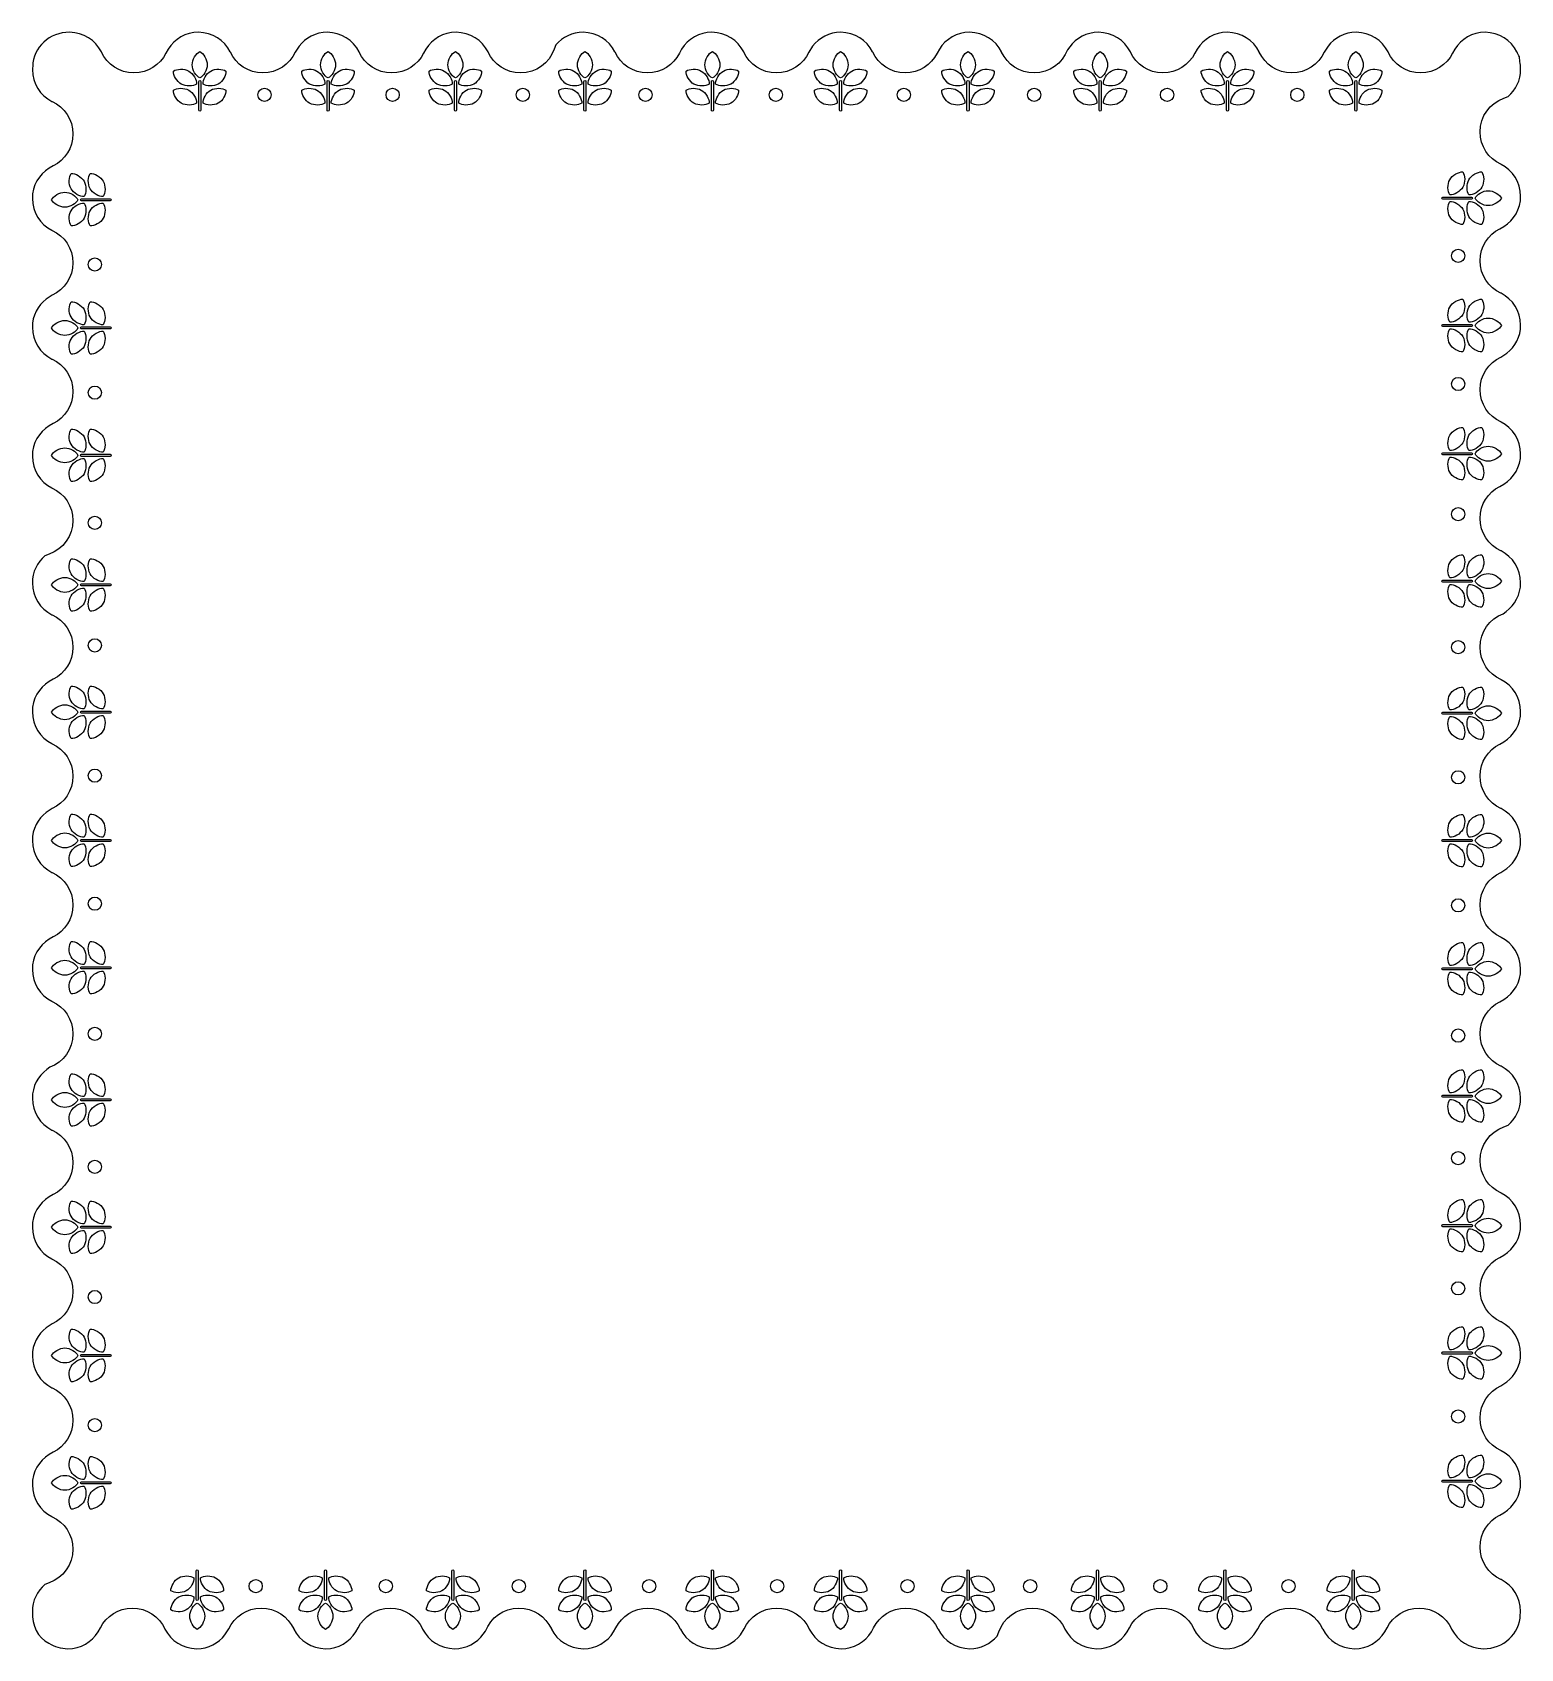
# Model space of a CAD drawing. Header units: centimetres. Extents: x -10.1 to 10.1, y -11 to 11.
import ezdxf

# ---------------------------------------------------------------- set-up
doc = ezdxf.new("R2010")
doc.units = ezdxf.units.CM
doc.header["$MEASUREMENT"] = 0
doc.layers.add('Camada 1', color=7, linetype='Continuous')

msp = doc.modelspace()

# ---------------------------------------------------------------- linework, layer by layer
at = {"layer": 'Camada 1'}
for points, knots in [([(-9.85879, -10.88114), (-10.01666, -10.80163), (-10.08434, -10.6414), (-10.08434, -10.45259), (-10.08434, -10.45259), (-10.08434, -10.30527), (-10.01841, -10.17332), (-9.91445, -10.08471), (-9.91445, -10.08471), (-9.91445, -10.08471), (-9.85666, -10.06161), (-9.85666, -10.06161), (-9.85666, -10.06161), (-9.66857, -9.99552), (-9.53368, -9.81631), (-9.53368, -9.60563), (-9.53368, -9.60563), (-9.53368, -9.41029), (-9.64957, -9.24207), (-9.81636, -9.16589), (-9.81636, -9.16589), (-9.81636, -9.16589), (-9.81816, -9.16462), (-9.81816, -9.16462), (-9.81816, -9.16462), (-9.97605, -9.08512), (-10.08434, -8.9216), (-10.08434, -8.7328), (-10.08434, -8.7328), (-10.08434, -8.55963), (-9.99327, -8.40776), (-9.8564, -8.32243), (-9.8564, -8.32243), (-9.8564, -8.32243), (-9.80073, -8.29163), (-9.80073, -8.29163), (-9.80073, -8.29163), (-9.6424, -8.21225), (-9.53371, -8.0485), (-9.53371, -7.85935), (-9.53371, -7.85935), (-9.53371, -7.66401), (-9.6496, -7.49579), (-9.81639, -7.41961), (-9.81639, -7.41961), (-9.81639, -7.41961), (-9.81819, -7.41834), (-9.81819, -7.41834), (-9.81819, -7.41834), (-9.97605, -7.33887), (-10.08434, -7.17535), (-10.08434, -6.98655), (-10.08434, -6.98655), (-10.08434, -6.83111), (-10.01092, -6.69278), (-9.89688, -6.60441), (-9.89688, -6.60441), (-9.89688, -6.60441), (-9.81605, -6.55271), (-9.81605, -6.55271), (-9.81605, -6.55271), (-9.64947, -6.47646), (-9.53371, -6.30831), (-9.53371, -6.11313), (-9.53371, -6.11313), (-9.53371, -5.91779), (-9.6496, -5.74957), (-9.81639, -5.67339), (-9.81639, -5.67339), (-9.81639, -5.67339), (-9.81819, -5.67212), (-9.81819, -5.67212), (-9.81819, -5.67212), (-9.97605, -5.59262), (-10.08434, -5.4291), (-10.08434, -5.2403), (-10.08434, -5.2403), (-10.08434, -5.06713), (-9.99327, -4.91526), (-9.8564, -4.82993), (-9.8564, -4.82993), (-9.8564, -4.82993), (-9.80073, -4.79913), (-9.80073, -4.79913), (-9.80073, -4.79913), (-9.6424, -4.71975), (-9.53371, -4.556), (-9.53371, -4.36685), (-9.53371, -4.36685), (-9.53371, -4.17151), (-9.6496, -4.00329), (-9.81639, -3.92711), (-9.81639, -3.92711), (-9.81639, -3.92711), (-9.81819, -3.92584), (-9.81819, -3.92584), (-9.81819, -3.92584), (-9.97605, -3.84637), (-10.08434, -3.68285), (-10.08434, -3.49405), (-10.08434, -3.49405), (-10.08434, -3.33366), (-10.00621, -3.19153), (-9.88593, -3.10363), (-9.88593, -3.10363), (-9.88593, -3.10363), (-9.84876, -3.07373), (-9.84876, -3.07373), (-9.84876, -3.07373), (-9.6648, -3.00544), (-9.53372, -2.82836), (-9.53372, -2.6206), (-9.53372, -2.6206), (-9.53372, -2.42526), (-9.64961, -2.25704), (-9.8164, -2.18086), (-9.8164, -2.18086), (-9.8164, -2.18086), (-9.8182, -2.17959), (-9.8182, -2.17959), (-9.8182, -2.17959), (-9.97605, -2.10012), (-10.08434, -1.9366), (-10.08434, -1.7478), (-10.08434, -1.7478), (-10.08434, -1.57463), (-9.99327, -1.42276), (-9.8564, -1.33743), (-9.8564, -1.33743), (-9.8564, -1.33743), (-9.80073, -1.30663), (-9.80073, -1.30663), (-9.80073, -1.30663), (-9.6424, -1.22725), (-9.53371, -1.0635), (-9.53371, -0.87435), (-9.53371, -0.87435), (-9.53371, -0.67901), (-9.6496, -0.51079), (-9.81639, -0.43461), (-9.81639, -0.43461), (-9.81639, -0.43461), (-9.81819, -0.43334), (-9.81819, -0.43334), (-9.81819, -0.43334), (-9.97605, -0.35387), (-10.08434, -0.19035), (-10.08434, -0.00155), (-10.08434, -0.00155), (-10.08434, 0.15389), (-10.01092, 0.29222), (-9.89688, 0.38059), (-9.89688, 0.38059), (-9.89688, 0.38059), (-9.81605, 0.43229), (-9.81605, 0.43229), (-9.81605, 0.43229), (-9.64947, 0.50854), (-9.53371, 0.67669), (-9.53371, 0.87187), (-9.53371, 0.87187), (-9.53371, 1.06721), (-9.6496, 1.23543), (-9.81639, 1.31161), (-9.81639, 1.31161), (-9.81639, 1.31161), (-9.81819, 1.31288), (-9.81819, 1.31288), (-9.81819, 1.31288), (-9.97605, 1.39238), (-10.08434, 1.5559), (-10.08434, 1.7447), (-10.08434, 1.7447), (-10.08434, 1.91787), (-9.99327, 2.06974), (-9.8564, 2.15507), (-9.8564, 2.15507), (-9.8564, 2.15507), (-9.80073, 2.18587), (-9.80073, 2.18587), (-9.80073, 2.18587), (-9.6424, 2.26525), (-9.53371, 2.429), (-9.53371, 2.61815), (-9.53371, 2.61815), (-9.53371, 2.81349), (-9.6496, 2.98171), (-9.81639, 3.05789), (-9.81639, 3.05789), (-9.81639, 3.05789), (-9.81819, 3.05916), (-9.81819, 3.05916), (-9.81819, 3.05916), (-9.97605, 3.13863), (-10.08434, 3.30215), (-10.08434, 3.49095), (-10.08434, 3.49095), (-10.08434, 3.63827), (-10.01841, 3.77019), (-9.91445, 3.85883), (-9.91445, 3.85883), (-9.91445, 3.85883), (-9.85666, 3.88195), (-9.85666, 3.88195), (-9.85666, 3.88195), (-9.66857, 3.94804), (-9.53368, 4.12725), (-9.53368, 4.33793), (-9.53368, 4.33793), (-9.53368, 4.53325), (-9.64957, 4.70149), (-9.81636, 4.77767), (-9.81636, 4.77767), (-9.81636, 4.77767), (-9.81816, 4.77894), (-9.81816, 4.77894), (-9.81816, 4.77894), (-9.97605, 4.85842), (-10.08434, 5.02194), (-10.08434, 5.21074), (-10.08434, 5.21074), (-10.08434, 5.38388), (-9.99327, 5.53578), (-9.8564, 5.62108), (-9.8564, 5.62108), (-9.8564, 5.62108), (-9.80073, 5.6519), (-9.80073, 5.6519), (-9.80073, 5.6519), (-9.6424, 5.73125), (-9.53371, 5.895), (-9.53371, 6.08415), (-9.53371, 6.08415), (-9.53371, 6.27947), (-9.6496, 6.44771), (-9.81639, 6.52389), (-9.81639, 6.52389), (-9.81639, 6.52389), (-9.81819, 6.52516), (-9.81819, 6.52516), (-9.81819, 6.52516), (-9.97605, 6.60467), (-10.08434, 6.76819), (-10.08434, 6.95699), (-10.08434, 6.95699), (-10.08434, 7.11243), (-10.01092, 7.25073), (-9.89688, 7.3391), (-9.89688, 7.3391), (-9.89688, 7.3391), (-9.81605, 7.39083), (-9.81605, 7.39083), (-9.81605, 7.39083), (-9.64947, 7.46706), (-9.53371, 7.63523), (-9.53371, 7.83041), (-9.53371, 7.83041), (-9.53371, 8.02573), (-9.6496, 8.19397), (-9.81639, 8.27015), (-9.81639, 8.27015), (-9.81639, 8.27015), (-9.81819, 8.27142), (-9.81819, 8.27142), (-9.81819, 8.27142), (-9.97605, 8.35092), (-10.08434, 8.51444), (-10.08434, 8.70324), (-10.08434, 8.70324), (-10.08434, 8.87638), (-9.99327, 9.02828), (-9.8564, 9.11358), (-9.8564, 9.11358), (-9.8564, 9.11358), (-9.80073, 9.1444), (-9.80073, 9.1444), (-9.80073, 9.1444), (-9.6424, 9.22375), (-9.53371, 9.3875), (-9.53371, 9.57665), (-9.53371, 9.57665), (-9.53371, 9.77197), (-9.6496, 9.94021), (-9.81639, 10.01639), (-9.81639, 10.01639), (-9.81639, 10.01639), (-9.81819, 10.01766), (-9.81819, 10.01766), (-9.81819, 10.01766), (-9.97605, 10.09717), (-10.08434, 10.26069), (-10.08434, 10.44949), (-10.08434, 10.44949), (-10.08434, 10.45708), (-10.08415, 10.46462), (-10.08381, 10.47214), (-10.08381, 10.47214), (-10.08381, 10.47214), (-10.07831, 10.49135), (-10.07831, 10.49135), (-10.07831, 10.49135), (-10.07831, 10.75821), (-9.84675, 10.95466), (-9.57989, 10.95466), (-9.57989, 10.95466), (-9.39108, 10.95466), (-9.22757, 10.84637), (-9.14809, 10.68849), (-9.14809, 10.68849), (-9.14809, 10.68849), (-9.14682, 10.68669), (-9.14682, 10.68669), (-9.14682, 10.68669), (-9.07065, 10.51992), (-8.9024, 10.40401), (-8.70708, 10.40401), (-8.70708, 10.40401), (-8.51793, 10.40401), (-8.35418, 10.51267), (-8.27483, 10.67103), (-8.27483, 10.67103), (-8.27483, 10.67103), (-8.24401, 10.7267), (-8.24401, 10.7267), (-8.24401, 10.7267), (-8.15865, 10.86359), (-8.00678, 10.95466), (-7.83364, 10.95466), (-7.83364, 10.95466), (-7.64483, 10.95466), (-7.48132, 10.84637), (-7.40184, 10.68849), (-7.40184, 10.68849), (-7.40184, 10.68849), (-7.40057, 10.68669), (-7.40057, 10.68669), (-7.40057, 10.68669), (-7.3244, 10.51992), (-7.15615, 10.40401), (-6.96083, 10.40401), (-6.96083, 10.40401), (-6.76565, 10.40401), (-6.59748, 10.51977), (-6.52125, 10.68635), (-6.52125, 10.68635), (-6.52125, 10.68635), (-6.46952, 10.76718), (-6.46952, 10.76718), (-6.46952, 10.76718), (-6.38113, 10.88124), (-6.24283, 10.95466), (-6.08739, 10.95466), (-6.08739, 10.95466), (-5.89858, 10.95466), (-5.73507, 10.84637), (-5.65559, 10.68849), (-5.65559, 10.68849), (-5.65559, 10.68849), (-5.65432, 10.68669), (-5.65432, 10.68669), (-5.65432, 10.68669), (-5.57815, 10.51992), (-5.4099, 10.40401), (-5.21458, 10.40401), (-5.21458, 10.40401), (-5.02543, 10.40401), (-4.86168, 10.51267), (-4.78233, 10.67103), (-4.78233, 10.67103), (-4.78233, 10.67103), (-4.75151, 10.7267), (-4.75151, 10.7267), (-4.75151, 10.7267), (-4.66615, 10.86359), (-4.51428, 10.95466), (-4.34114, 10.95466), (-4.34114, 10.95466), (-4.15233, 10.95466), (-3.98882, 10.84637), (-3.90934, 10.68849), (-3.90934, 10.68849), (-3.90934, 10.68849), (-3.90807, 10.68669), (-3.90807, 10.68669), (-3.90807, 10.68669), (-3.8319, 10.51992), (-3.66365, 10.40401), (-3.46833, 10.40401), (-3.46833, 10.40401), (-3.25764, 10.40401), (-3.07844, 10.53887), (-3.01235, 10.72699), (-3.01235, 10.72699), (-3.01235, 10.72699), (-2.98923, 10.78478), (-2.98923, 10.78478), (-2.98923, 10.78478), (-2.90059, 10.88873), (-2.76864, 10.95466), (-2.62135, 10.95466), (-2.62135, 10.95466), (-2.43254, 10.95466), (-2.26903, 10.84637), (-2.18952, 10.68849), (-2.18952, 10.68849), (-2.18952, 10.68849), (-2.18825, 10.68669), (-2.18825, 10.68669), (-2.18825, 10.68669), (-2.11208, 10.51992), (-1.94385, 10.40401), (-1.74851, 10.40401), (-1.74851, 10.40401), (-1.55939, 10.40401), (-1.39561, 10.51267), (-1.31623, 10.67103), (-1.31623, 10.67103), (-1.31623, 10.67103), (-1.28543, 10.7267), (-1.28543, 10.7267), (-1.28543, 10.7267), (-1.20011, 10.86359), (-1.04824, 10.95466), (-0.87507, 10.95466), (-0.87507, 10.95466), (-0.68626, 10.95466), (-0.52278, 10.84637), (-0.44327, 10.68849), (-0.44327, 10.68849), (-0.44327, 10.68849), (-0.442, 10.68669), (-0.442, 10.68669), (-0.442, 10.68669), (-0.36583, 10.51992), (-0.1976, 10.40401), (-0.00226, 10.40401), (-0.00226, 10.40401), (0.19292, 10.40401), (0.36107, 10.51977), (0.43732, 10.68635), (0.43732, 10.68635), (0.43732, 10.68635), (0.48902, 10.76718), (0.48902, 10.76718), (0.48902, 10.76718), (0.57741, 10.88124), (0.71574, 10.95466), (0.87118, 10.95466), (0.87118, 10.95466), (1.05999, 10.95466), (1.22347, 10.84637), (1.30298, 10.68849), (1.30298, 10.68849), (1.30298, 10.68849), (1.30425, 10.68669), (1.30425, 10.68669), (1.30425, 10.68669), (1.38042, 10.51992), (1.54865, 10.40401), (1.74399, 10.40401), (1.74399, 10.40401), (1.93311, 10.40401), (2.09689, 10.51267), (2.17627, 10.67103), (2.17627, 10.67103), (2.17627, 10.67103), (2.20707, 10.7267), (2.20707, 10.7267), (2.20707, 10.7267), (2.29239, 10.86359), (2.44426, 10.95466), (2.61743, 10.95466), (2.61743, 10.95466), (2.80624, 10.95466), (2.96972, 10.84637), (3.04923, 10.68849), (3.04923, 10.68849), (3.04923, 10.68849), (3.0505, 10.68669), (3.0505, 10.68669), (3.0505, 10.68669), (3.12667, 10.51992), (3.2949, 10.40401), (3.49024, 10.40401), (3.49024, 10.40401), (3.69799, 10.40401), (3.87508, 10.53511), (3.94337, 10.71905), (3.94337, 10.71905), (3.94337, 10.71905), (3.97327, 10.75622), (3.97327, 10.75622), (3.97327, 10.75622), (4.06116, 10.87653), (4.20329, 10.95466), (4.36368, 10.95466), (4.36368, 10.95466), (4.55249, 10.95466), (4.71597, 10.84637), (4.79548, 10.68849), (4.79548, 10.68849), (4.79548, 10.68849), (4.79675, 10.68669), (4.79675, 10.68669), (4.79675, 10.68669), (4.87292, 10.51992), (5.04115, 10.40401), (5.23649, 10.40401), (5.23649, 10.40401), (5.42561, 10.40401), (5.58939, 10.51267), (5.66877, 10.67103), (5.66877, 10.67103), (5.66877, 10.67103), (5.69957, 10.7267), (5.69957, 10.7267), (5.69957, 10.7267), (5.78489, 10.86359), (5.93676, 10.95466), (6.10993, 10.95466), (6.10993, 10.95466), (6.29874, 10.95466), (6.46222, 10.84637), (6.54173, 10.68849), (6.54173, 10.68849), (6.54173, 10.68849), (6.543, 10.68669), (6.543, 10.68669), (6.543, 10.68669), (6.61917, 10.51992), (6.7874, 10.40401), (6.98274, 10.40401), (6.98274, 10.40401), (7.17792, 10.40401), (7.34607, 10.51977), (7.42232, 10.68635), (7.42232, 10.68635), (7.42232, 10.68635), (7.47402, 10.76718), (7.47402, 10.76718), (7.47402, 10.76718), (7.56241, 10.88124), (7.70074, 10.95466), (7.85618, 10.95466), (7.85618, 10.95466), (8.04499, 10.95466), (8.20847, 10.84637), (8.28798, 10.68849), (8.28798, 10.68849), (8.28798, 10.68849), (8.28925, 10.68669), (8.28925, 10.68669), (8.28925, 10.68669), (8.36542, 10.51992), (8.53365, 10.40401), (8.72899, 10.40401), (8.72899, 10.40401), (8.91811, 10.40401), (9.08189, 10.51267), (9.16127, 10.67103), (9.16127, 10.67103), (9.16127, 10.67103), (9.19207, 10.7267), (9.19207, 10.7267), (9.19207, 10.7267), (9.27739, 10.86359), (9.42926, 10.95466), (9.60243, 10.95466), (9.60243, 10.95466), (9.79124, 10.95466), (9.95472, 10.84637), (10.03423, 10.68849), (10.03423, 10.68849), (10.03423, 10.68849), (10.0355, 10.68669), (10.0355, 10.68669), (10.0355, 10.68669), (10.04569, 10.66439), (10.05751, 10.64298), (10.07085, 10.62263), (10.07085, 10.62263), (10.07085, 10.62263), (10.07223, 10.56066), (10.07223, 10.56066), (10.07223, 10.56066), (10.08017, 10.52592), (10.08435, 10.48973), (10.08435, 10.45255), (10.08435, 10.45255), (10.08435, 10.30523), (10.01842, 10.17328), (9.91446, 10.08467), (9.91446, 10.08467), (9.91446, 10.08467), (9.85667, 10.06157), (9.85667, 10.06157), (9.85667, 10.06157), (9.66858, 9.99548), (9.53369, 9.81627), (9.53369, 9.60559), (9.53369, 9.60559), (9.53369, 9.41025), (9.6496, 9.24203), (9.81637, 9.16585), (9.81637, 9.16585), (9.81637, 9.16585), (9.81817, 9.16458), (9.81817, 9.16458), (9.81817, 9.16458), (9.97605, 9.08507), (10.08434, 8.92156), (10.08434, 8.73278), (10.08434, 8.73278), (10.08434, 8.55961), (9.99327, 8.40774), (9.8564, 8.32241), (9.8564, 8.32241), (9.8564, 8.32241), (9.80073, 8.29161), (9.80073, 8.29161), (9.80073, 8.29161), (9.6424, 8.21223), (9.53371, 8.04848), (9.53371, 7.85933), (9.53371, 7.85933), (9.53371, 7.66399), (9.64962, 7.49577), (9.81639, 7.41959), (9.81639, 7.41959), (9.81639, 7.41959), (9.81819, 7.41832), (9.81819, 7.41832), (9.81819, 7.41832), (9.97607, 7.33881), (10.08436, 7.1753), (10.08436, 6.98652), (10.08436, 6.98652), (10.08436, 6.83108), (10.01094, 6.69275), (9.89688, 6.60438), (9.89688, 6.60438), (9.89688, 6.60438), (9.81605, 6.55268), (9.81605, 6.55268), (9.81605, 6.55268), (9.64947, 6.47643), (9.53371, 6.30828), (9.53371, 6.1131), (9.53371, 6.1131), (9.53371, 5.91776), (9.64962, 5.74954), (9.81639, 5.67336), (9.81639, 5.67336), (9.81639, 5.67336), (9.81819, 5.67209), (9.81819, 5.67209), (9.81819, 5.67209), (9.97607, 5.59258), (10.08436, 5.42907), (10.08436, 5.24029), (10.08436, 5.24029), (10.08436, 5.06712), (9.99329, 4.91525), (9.85642, 4.82992), (9.85642, 4.82992), (9.85642, 4.82992), (9.80075, 4.79912), (9.80075, 4.79912), (9.80075, 4.79912), (9.64242, 4.71974), (9.53373, 4.55599), (9.53373, 4.36684), (9.53373, 4.36684), (9.53373, 4.1715), (9.64964, 4.00328), (9.81641, 3.9271), (9.81641, 3.9271), (9.81641, 3.9271), (9.81821, 3.92583), (9.81821, 3.92583), (9.81821, 3.92583), (9.97609, 3.84632), (10.08438, 3.68281), (10.08438, 3.49403), (10.08438, 3.49403), (10.08438, 3.33364), (10.00625, 3.19151), (9.88597, 3.10361), (9.88597, 3.10361), (9.88597, 3.10361), (9.8488, 3.07371), (9.8488, 3.07371), (9.8488, 3.07371), (9.66486, 3.00542), (9.53376, 2.82834), (9.53376, 2.62058), (9.53376, 2.62058), (9.53376, 2.42524), (9.64967, 2.25702), (9.81644, 2.18084), (9.81644, 2.18084), (9.81644, 2.18084), (9.81824, 2.17957), (9.81824, 2.17957), (9.81824, 2.17957), (9.97612, 2.10006), (10.08441, 1.93655), (10.08441, 1.74777), (10.08441, 1.74777), (10.08441, 1.5746), (9.99334, 1.42273), (9.85647, 1.3374), (9.85647, 1.3374), (9.85647, 1.3374), (9.8008, 1.3066), (9.8008, 1.3066), (9.8008, 1.3066), (9.64247, 1.22722), (9.53378, 1.06347), (9.53378, 0.87432), (9.53378, 0.87432), (9.53378, 0.67898), (9.64969, 0.51076), (9.81646, 0.43458), (9.81646, 0.43458), (9.81646, 0.43458), (9.81826, 0.43331), (9.81826, 0.43331), (9.81826, 0.43331), (9.97614, 0.3538), (10.08443, 0.19029), (10.08443, 0.00151), (10.08443, 0.00151), (10.08443, -0.15393), (10.01101, -0.29226), (9.89695, -0.38063), (9.89695, -0.38063), (9.89695, -0.38063), (9.81612, -0.43233), (9.81612, -0.43233), (9.81612, -0.43233), (9.64954, -0.50858), (9.53378, -0.67673), (9.53378, -0.87191), (9.53378, -0.87191), (9.53378, -1.06725), (9.64969, -1.23547), (9.81646, -1.31165), (9.81646, -1.31165), (9.81646, -1.31165), (9.81826, -1.31292), (9.81826, -1.31292), (9.81826, -1.31292), (9.97614, -1.39243), (10.08443, -1.55594), (10.08443, -1.74472), (10.08443, -1.74472), (10.08443, -1.91789), (9.99336, -2.06976), (9.85649, -2.15509), (9.85649, -2.15509), (9.85649, -2.15509), (9.80082, -2.18589), (9.80082, -2.18589), (9.80082, -2.18589), (9.64249, -2.26527), (9.5338, -2.42902), (9.5338, -2.61817), (9.5338, -2.61817), (9.5338, -2.81351), (9.64971, -2.98173), (9.81648, -3.05791), (9.81648, -3.05791), (9.81648, -3.05791), (9.81828, -3.05918), (9.81828, -3.05918), (9.81828, -3.05918), (9.97616, -3.13869), (10.08445, -3.3022), (10.08445, -3.49098), (10.08445, -3.49098), (10.08445, -3.6383), (10.01852, -3.77025), (9.91456, -3.85886), (9.91456, -3.85886), (9.91456, -3.85886), (9.85677, -3.88196), (9.85677, -3.88196), (9.85677, -3.88196), (9.66868, -3.94805), (9.53379, -4.12726), (9.53379, -4.33794), (9.53379, -4.33794), (9.53379, -4.53326), (9.6497, -4.7015), (9.81647, -4.77768), (9.81647, -4.77768), (9.81647, -4.77768), (9.81827, -4.77895), (9.81827, -4.77895), (9.81827, -4.77895), (9.97615, -4.85846), (10.08444, -5.02197), (10.08444, -5.21075), (10.08444, -5.21075), (10.08444, -5.38392), (9.99337, -5.53579), (9.8565, -5.62109), (9.8565, -5.62109), (9.8565, -5.62109), (9.80083, -5.65191), (9.80083, -5.65191), (9.80083, -5.65191), (9.6425, -5.73126), (9.53381, -5.89501), (9.53381, -6.08419), (9.53381, -6.08419), (9.53381, -6.27951), (9.64972, -6.44775), (9.81649, -6.52393), (9.81649, -6.52393), (9.81649, -6.52393), (9.81829, -6.5252), (9.81829, -6.5252), (9.81829, -6.5252), (9.97617, -6.60471), (10.08446, -6.76822), (10.08446, -6.957), (10.08446, -6.957), (10.08446, -7.11244), (10.01104, -7.25077), (9.89698, -7.33911), (9.89698, -7.33911), (9.89698, -7.33911), (9.81615, -7.39084), (9.81615, -7.39084), (9.81615, -7.39084), (9.64957, -7.46707), (9.53381, -7.63521), (9.53381, -7.83042), (9.53381, -7.83042), (9.53381, -8.02574), (9.64972, -8.19398), (9.81649, -8.27016), (9.81649, -8.27016), (9.81649, -8.27016), (9.81829, -8.27143), (9.81829, -8.27143), (9.81829, -8.27143), (9.97617, -8.35094), (10.08446, -8.51445), (10.08446, -8.70323), (10.08446, -8.70323), (10.08446, -8.8764), (9.99339, -9.02827), (9.85652, -9.11357), (9.85652, -9.11357), (9.85652, -9.11357), (9.80085, -9.14439), (9.80085, -9.14439), (9.80085, -9.14439), (9.64252, -9.22374), (9.53383, -9.38749), (9.53383, -9.57667), (9.53383, -9.57667), (9.53383, -9.77199), (9.64974, -9.94023), (9.81651, -10.01641), (9.81651, -10.01641), (9.81651, -10.01641), (9.81831, -10.01768), (9.81831, -10.01768), (9.81831, -10.01768), (9.97619, -10.09719), (10.08448, -10.2607), (10.08448, -10.44948), (10.08448, -10.44948), (10.08448, -10.45707), (10.08429, -10.46461), (10.08392, -10.47213), (10.08392, -10.47213), (10.08392, -10.47213), (10.07842, -10.49134), (10.07842, -10.49134), (10.07842, -10.49134), (10.07842, -10.7582), (9.84686, -10.95465), (9.58, -10.95465), (9.58, -10.95465), (9.39117, -10.95465), (9.22768, -10.84636), (9.1482, -10.68848), (9.1482, -10.68848), (9.1482, -10.68848), (9.1469, -10.68671), (9.1469, -10.68671), (9.1469, -10.68671), (9.07073, -10.51992), (8.9025, -10.40403), (8.70716, -10.40403), (8.70716, -10.40403), (8.51804, -10.40403), (8.35426, -10.51269), (8.27491, -10.67105), (8.27491, -10.67105), (8.27491, -10.67105), (8.24409, -10.72672), (8.24409, -10.72672), (8.24409, -10.72672), (8.15876, -10.86359), (8.00689, -10.95466), (7.83375, -10.95466), (7.83375, -10.95466), (7.64492, -10.95466), (7.48143, -10.84637), (7.40195, -10.68849), (7.40195, -10.68849), (7.40195, -10.68849), (7.40065, -10.68672), (7.40065, -10.68672), (7.40065, -10.68672), (7.32448, -10.51993), (7.15625, -10.40404), (6.96091, -10.40404), (6.96091, -10.40404), (6.76573, -10.40404), (6.59758, -10.51977), (6.52133, -10.68638), (6.52133, -10.68638), (6.52133, -10.68638), (6.46963, -10.76721), (6.46963, -10.76721), (6.46963, -10.76721), (6.38123, -10.88127), (6.24296, -10.95467), (6.08752, -10.95467), (6.08752, -10.95467), (5.89869, -10.95467), (5.7352, -10.84638), (5.65572, -10.6885), (5.65572, -10.6885), (5.65572, -10.6885), (5.65442, -10.68673), (5.65442, -10.68673), (5.65442, -10.68673), (5.57825, -10.51994), (5.41002, -10.40405), (5.21468, -10.40405), (5.21468, -10.40405), (5.02556, -10.40405), (4.86178, -10.51271), (4.78243, -10.67107), (4.78243, -10.67107), (4.78243, -10.67107), (4.75161, -10.72674), (4.75161, -10.72674), (4.75161, -10.72674), (4.66628, -10.86361), (4.51441, -10.95468), (4.34127, -10.95468), (4.34127, -10.95468), (4.15244, -10.95468), (3.98895, -10.84639), (3.90947, -10.68851), (3.90947, -10.68851), (3.90947, -10.68851), (3.90817, -10.68674), (3.90817, -10.68674), (3.90817, -10.68674), (3.832, -10.51995), (3.66377, -10.40406), (3.46843, -10.40406), (3.46843, -10.40406), (3.25774, -10.40406), (3.07854, -10.53892), (3.01247, -10.72701), (3.01247, -10.72701), (3.01247, -10.72701), (2.98935, -10.7848), (2.98935, -10.7848), (2.98935, -10.7848), (2.90071, -10.88878), (2.76879, -10.95469), (2.6215, -10.95469), (2.6215, -10.95469), (2.43267, -10.95469), (2.26918, -10.8464), (2.18967, -10.68852), (2.18967, -10.68852), (2.18967, -10.68852), (2.1884, -10.68675), (2.1884, -10.68675), (2.1884, -10.68675), (2.11223, -10.51996), (1.944, -10.40407), (1.74866, -10.40407), (1.74866, -10.40407), (1.55954, -10.40407), (1.39576, -10.51273), (1.31638, -10.67109), (1.31638, -10.67109), (1.31638, -10.67109), (1.28558, -10.72676), (1.28558, -10.72676), (1.28558, -10.72676), (1.20025, -10.86363), (1.04838, -10.9547), (0.87521, -10.9547), (0.87521, -10.9547), (0.6864, -10.9547), (0.52292, -10.84641), (0.44341, -10.68853), (0.44341, -10.68853), (0.44341, -10.68853), (0.44214, -10.68676), (0.44214, -10.68676), (0.44214, -10.68676), (0.36597, -10.51997), (0.19774, -10.40408), (0.0024, -10.40408), (0.0024, -10.40408), (-0.19278, -10.40408), (-0.36093, -10.51981), (-0.43718, -10.68642), (-0.43718, -10.68642), (-0.43718, -10.68642), (-0.48888, -10.76725), (-0.48888, -10.76725), (-0.48888, -10.76725), (-0.57728, -10.88131), (-0.71558, -10.95471), (-0.87102, -10.95471), (-0.87102, -10.95471), (-1.05983, -10.95471), (-1.22331, -10.84642), (-1.30282, -10.68854), (-1.30282, -10.68854), (-1.30282, -10.68854), (-1.30409, -10.68677), (-1.30409, -10.68677), (-1.30409, -10.68677), (-1.38026, -10.51998), (-1.54849, -10.40409), (-1.74383, -10.40409), (-1.74383, -10.40409), (-1.93295, -10.40409), (-2.09673, -10.51275), (-2.17611, -10.67111), (-2.17611, -10.67111), (-2.17611, -10.67111), (-2.20691, -10.72678), (-2.20691, -10.72678), (-2.20691, -10.72678), (-2.29224, -10.86365), (-2.44411, -10.95472), (-2.61728, -10.95472), (-2.61728, -10.95472), (-2.80609, -10.95472), (-2.96957, -10.84643), (-3.04908, -10.68855), (-3.04908, -10.68855), (-3.04908, -10.68855), (-3.05035, -10.68678), (-3.05035, -10.68678), (-3.05035, -10.68678), (-3.12652, -10.51999), (-3.29475, -10.4041), (-3.49009, -10.4041), (-3.49009, -10.4041), (-3.69784, -10.4041), (-3.87493, -10.53517), (-3.94322, -10.71914), (-3.94322, -10.71914), (-3.94322, -10.71914), (-3.97312, -10.75629), (-3.97312, -10.75629), (-3.97312, -10.75629), (-4.06101, -10.87657), (-4.20315, -10.9547), (-4.36354, -10.9547), (-4.36354, -10.9547), (-4.55235, -10.9547), (-4.71583, -10.84641), (-4.79534, -10.68853), (-4.79534, -10.68853), (-4.79534, -10.68853), (-4.79661, -10.68676), (-4.79661, -10.68676), (-4.79661, -10.68676), (-4.87278, -10.51997), (-5.04101, -10.40408), (-5.23635, -10.40408), (-5.23635, -10.40408), (-5.42547, -10.40408), (-5.58925, -10.51274), (-5.66863, -10.6711), (-5.66863, -10.6711), (-5.66863, -10.6711), (-5.69943, -10.72677), (-5.69943, -10.72677), (-5.69943, -10.72677), (-5.78476, -10.86364), (-5.93663, -10.95471), (-6.1098, -10.95471), (-6.1098, -10.95471), (-6.29861, -10.95471), (-6.46209, -10.84642), (-6.5416, -10.68854), (-6.5416, -10.68854), (-6.5416, -10.68854), (-6.54287, -10.68677), (-6.54287, -10.68677), (-6.54287, -10.68677), (-6.61904, -10.51998), (-6.78727, -10.40409), (-6.98261, -10.40409), (-6.98261, -10.40409), (-7.17779, -10.40409), (-7.34594, -10.51982), (-7.42219, -10.68643), (-7.42219, -10.68643), (-7.42219, -10.68643), (-7.47389, -10.76726), (-7.47389, -10.76726), (-7.47389, -10.76726), (-7.56229, -10.88132), (-7.70059, -10.95472), (-7.85603, -10.95472), (-7.85603, -10.95472), (-8.04484, -10.95472), (-8.20832, -10.84643), (-8.28783, -10.68855), (-8.28783, -10.68855), (-8.28783, -10.68855), (-8.2891, -10.68678), (-8.2891, -10.68678), (-8.2891, -10.68678), (-8.36527, -10.51999), (-8.5335, -10.4041), (-8.72884, -10.4041), (-8.72884, -10.4041), (-8.91796, -10.4041), (-9.08174, -10.51276), (-9.16112, -10.67112), (-9.16112, -10.67112), (-9.16112, -10.67112), (-9.19192, -10.72679), (-9.19192, -10.72679), (-9.19192, -10.72679), (-9.27725, -10.86366), (-9.42912, -10.95473), (-9.60229, -10.95473), (-9.60229, -10.95473), (-9.69662, -10.95466), (-9.78449, -10.92773), (-9.85879, -10.88114), (-9.85879, -10.88114), (-9.85879, -10.88114), (-9.85879, -10.88114), (-9.85879, -10.88114)], [0, 0, 0, 0, 0.00343643, 0.00343643, 0.00343643, 0.00343643, 0.00687285, 0.00687285, 0.00687285, 0.00687285, 0.01030928, 0.01030928, 0.01030928, 0.01030928, 0.0137457, 0.0137457, 0.0137457, 0.0137457, 0.01718213, 0.01718213, 0.01718213, 0.01718213, 0.02061856, 0.02061856, 0.02061856, 0.02061856, 0.02405498, 0.02405498, 0.02405498, 0.02405498, 0.02749141, 0.02749141, 0.02749141, 0.02749141, 0.03092784, 0.03092784, 0.03092784, 0.03092784, 0.03436426, 0.03436426, 0.03436426, 0.03436426, 0.03780069, 0.03780069, 0.03780069, 0.03780069, 0.04123711, 0.04123711, 0.04123711, 0.04123711, 0.04467354, 0.04467354, 0.04467354, 0.04467354, 0.04810997, 0.04810997, 0.04810997, 0.04810997, 0.05154639, 0.05154639, 0.05154639, 0.05154639, 0.05498282, 0.05498282, 0.05498282, 0.05498282, 0.05841924, 0.05841924, 0.05841924, 0.05841924, 0.06185567, 0.06185567, 0.06185567, 0.06185567, 0.0652921, 0.0652921, 0.0652921, 0.0652921, 0.06872852, 0.06872852, 0.06872852, 0.06872852, 0.07216495, 0.07216495, 0.07216495, 0.07216495, 0.07560137, 0.07560137, 0.07560137, 0.07560137, 0.0790378, 0.0790378, 0.0790378, 0.0790378, 0.08247423, 0.08247423, 0.08247423, 0.08247423, 0.08591065, 0.08591065, 0.08591065, 0.08591065, 0.08934708, 0.08934708, 0.08934708, 0.08934708, 0.09278351, 0.09278351, 0.09278351, 0.09278351, 0.09621993, 0.09621993, 0.09621993, 0.09621993, 0.09965636, 0.09965636, 0.09965636, 0.09965636, 0.10309278, 0.10309278, 0.10309278, 0.10309278, 0.10652921, 0.10652921, 0.10652921, 0.10652921, 0.10996564, 0.10996564, 0.10996564, 0.10996564, 0.11340206, 0.11340206, 0.11340206, 0.11340206, 0.11683849, 0.11683849, 0.11683849, 0.11683849, 0.12027491, 0.12027491, 0.12027491, 0.12027491, 0.12371134, 0.12371134, 0.12371134, 0.12371134, 0.12714777, 0.12714777, 0.12714777, 0.12714777, 0.13058419, 0.13058419, 0.13058419, 0.13058419, 0.13402062, 0.13402062, 0.13402062, 0.13402062, 0.13745704, 0.13745704, 0.13745704, 0.13745704, 0.14089347, 0.14089347, 0.14089347, 0.14089347, 0.1443299, 0.1443299, 0.1443299, 0.1443299, 0.14776632, 0.14776632, 0.14776632, 0.14776632, 0.15120275, 0.15120275, 0.15120275, 0.15120275, 0.15463918, 0.15463918, 0.15463918, 0.15463918, 0.1580756, 0.1580756, 0.1580756, 0.1580756, 0.16151203, 0.16151203, 0.16151203, 0.16151203, 0.16494845, 0.16494845, 0.16494845, 0.16494845, 0.16838488, 0.16838488, 0.16838488, 0.16838488, 0.17182131, 0.17182131, 0.17182131, 0.17182131, 0.17525773, 0.17525773, 0.17525773, 0.17525773, 0.17869416, 0.17869416, 0.17869416, 0.17869416, 0.18213058, 0.18213058, 0.18213058, 0.18213058, 0.18556701, 0.18556701, 0.18556701, 0.18556701, 0.18900344, 0.18900344, 0.18900344, 0.18900344, 0.19243986, 0.19243986, 0.19243986, 0.19243986, 0.19587629, 0.19587629, 0.19587629, 0.19587629, 0.19931271, 0.19931271, 0.19931271, 0.19931271, 0.20274914, 0.20274914, 0.20274914, 0.20274914, 0.20618557, 0.20618557, 0.20618557, 0.20618557, 0.20962199, 0.20962199, 0.20962199, 0.20962199, 0.21305842, 0.21305842, 0.21305842, 0.21305842, 0.21649485, 0.21649485, 0.21649485, 0.21649485, 0.21993127, 0.21993127, 0.21993127, 0.21993127, 0.2233677, 0.2233677, 0.2233677, 0.2233677, 0.22680412, 0.22680412, 0.22680412, 0.22680412, 0.23024055, 0.23024055, 0.23024055, 0.23024055, 0.23367698, 0.23367698, 0.23367698, 0.23367698, 0.2371134, 0.2371134, 0.2371134, 0.2371134, 0.24054983, 0.24054983, 0.24054983, 0.24054983, 0.24398625, 0.24398625, 0.24398625, 0.24398625, 0.24742268, 0.24742268, 0.24742268, 0.24742268, 0.25085911, 0.25085911, 0.25085911, 0.25085911, 0.25429553, 0.25429553, 0.25429553, 0.25429553, 0.25773196, 0.25773196, 0.25773196, 0.25773196, 0.26116838, 0.26116838, 0.26116838, 0.26116838, 0.26460481, 0.26460481, 0.26460481, 0.26460481, 0.26804124, 0.26804124, 0.26804124, 0.26804124, 0.27147766, 0.27147766, 0.27147766, 0.27147766, 0.27491409, 0.27491409, 0.27491409, 0.27491409, 0.27835052, 0.27835052, 0.27835052, 0.27835052, 0.28178694, 0.28178694, 0.28178694, 0.28178694, 0.28522337, 0.28522337, 0.28522337, 0.28522337, 0.28865979, 0.28865979, 0.28865979, 0.28865979, 0.29209622, 0.29209622, 0.29209622, 0.29209622, 0.29553265, 0.29553265, 0.29553265, 0.29553265, 0.29896907, 0.29896907, 0.29896907, 0.29896907, 0.3024055, 0.3024055, 0.3024055, 0.3024055, 0.30584192, 0.30584192, 0.30584192, 0.30584192, 0.30927835, 0.30927835, 0.30927835, 0.30927835, 0.31271478, 0.31271478, 0.31271478, 0.31271478, 0.3161512, 0.3161512, 0.3161512, 0.3161512, 0.31958763, 0.31958763, 0.31958763, 0.31958763, 0.32302405, 0.32302405, 0.32302405, 0.32302405, 0.32646048, 0.32646048, 0.32646048, 0.32646048, 0.32989691, 0.32989691, 0.32989691, 0.32989691, 0.33333333, 0.33333333, 0.33333333, 0.33333333, 0.33676976, 0.33676976, 0.33676976, 0.33676976, 0.34020619, 0.34020619, 0.34020619, 0.34020619, 0.34364261, 0.34364261, 0.34364261, 0.34364261, 0.34707904, 0.34707904, 0.34707904, 0.34707904, 0.35051546, 0.35051546, 0.35051546, 0.35051546, 0.35395189, 0.35395189, 0.35395189, 0.35395189, 0.35738832, 0.35738832, 0.35738832, 0.35738832, 0.36082474, 0.36082474, 0.36082474, 0.36082474, 0.36426117, 0.36426117, 0.36426117, 0.36426117, 0.36769759, 0.36769759, 0.36769759, 0.36769759, 0.37113402, 0.37113402, 0.37113402, 0.37113402, 0.37457045, 0.37457045, 0.37457045, 0.37457045, 0.37800687, 0.37800687, 0.37800687, 0.37800687, 0.3814433, 0.3814433, 0.3814433, 0.3814433, 0.38487973, 0.38487973, 0.38487973, 0.38487973, 0.38831615, 0.38831615, 0.38831615, 0.38831615, 0.39175258, 0.39175258, 0.39175258, 0.39175258, 0.395189, 0.395189, 0.395189, 0.395189, 0.39862543, 0.39862543, 0.39862543, 0.39862543, 0.40206186, 0.40206186, 0.40206186, 0.40206186, 0.40549828, 0.40549828, 0.40549828, 0.40549828, 0.40893471, 0.40893471, 0.40893471, 0.40893471, 0.41237113, 0.41237113, 0.41237113, 0.41237113, 0.41580756, 0.41580756, 0.41580756, 0.41580756, 0.41924399, 0.41924399, 0.41924399, 0.41924399, 0.42268041, 0.42268041, 0.42268041, 0.42268041, 0.42611684, 0.42611684, 0.42611684, 0.42611684, 0.42955326, 0.42955326, 0.42955326, 0.42955326, 0.43298969, 0.43298969, 0.43298969, 0.43298969, 0.43642612, 0.43642612, 0.43642612, 0.43642612, 0.43986254, 0.43986254, 0.43986254, 0.43986254, 0.44329897, 0.44329897, 0.44329897, 0.44329897, 0.4467354, 0.4467354, 0.4467354, 0.4467354, 0.45017182, 0.45017182, 0.45017182, 0.45017182, 0.45360825, 0.45360825, 0.45360825, 0.45360825, 0.45704467, 0.45704467, 0.45704467, 0.45704467, 0.4604811, 0.4604811, 0.4604811, 0.4604811, 0.46391753, 0.46391753, 0.46391753, 0.46391753, 0.46735395, 0.46735395, 0.46735395, 0.46735395, 0.47079038, 0.47079038, 0.47079038, 0.47079038, 0.4742268, 0.4742268, 0.4742268, 0.4742268, 0.47766323, 0.47766323, 0.47766323, 0.47766323, 0.48109966, 0.48109966, 0.48109966, 0.48109966, 0.48453608, 0.48453608, 0.48453608, 0.48453608, 0.48797251, 0.48797251, 0.48797251, 0.48797251, 0.49140893, 0.49140893, 0.49140893, 0.49140893, 0.49484536, 0.49484536, 0.49484536, 0.49484536, 0.49828179, 0.49828179, 0.49828179, 0.49828179, 0.50171821, 0.50171821, 0.50171821, 0.50171821, 0.50515464, 0.50515464, 0.50515464, 0.50515464, 0.50859107, 0.50859107, 0.50859107, 0.50859107, 0.51202749, 0.51202749, 0.51202749, 0.51202749, 0.51546392, 0.51546392, 0.51546392, 0.51546392, 0.51890034, 0.51890034, 0.51890034, 0.51890034, 0.52233677, 0.52233677, 0.52233677, 0.52233677, 0.5257732, 0.5257732, 0.5257732, 0.5257732, 0.52920962, 0.52920962, 0.52920962, 0.52920962, 0.53264605, 0.53264605, 0.53264605, 0.53264605, 0.53608247, 0.53608247, 0.53608247, 0.53608247, 0.5395189, 0.5395189, 0.5395189, 0.5395189, 0.54295533, 0.54295533, 0.54295533, 0.54295533, 0.54639175, 0.54639175, 0.54639175, 0.54639175, 0.54982818, 0.54982818, 0.54982818, 0.54982818, 0.5532646, 0.5532646, 0.5532646, 0.5532646, 0.55670103, 0.55670103, 0.55670103, 0.55670103, 0.56013746, 0.56013746, 0.56013746, 0.56013746, 0.56357388, 0.56357388, 0.56357388, 0.56357388, 0.56701031, 0.56701031, 0.56701031, 0.56701031, 0.57044674, 0.57044674, 0.57044674, 0.57044674, 0.57388316, 0.57388316, 0.57388316, 0.57388316, 0.57731959, 0.57731959, 0.57731959, 0.57731959, 0.58075601, 0.58075601, 0.58075601, 0.58075601, 0.58419244, 0.58419244, 0.58419244, 0.58419244, 0.58762887, 0.58762887, 0.58762887, 0.58762887, 0.59106529, 0.59106529, 0.59106529, 0.59106529, 0.59450172, 0.59450172, 0.59450172, 0.59450172, 0.59793814, 0.59793814, 0.59793814, 0.59793814, 0.60137457, 0.60137457, 0.60137457, 0.60137457, 0.604811, 0.604811, 0.604811, 0.604811, 0.60824742, 0.60824742, 0.60824742, 0.60824742, 0.61168385, 0.61168385, 0.61168385, 0.61168385, 0.61512027, 0.61512027, 0.61512027, 0.61512027, 0.6185567, 0.6185567, 0.6185567, 0.6185567, 0.62199313, 0.62199313, 0.62199313, 0.62199313, 0.62542955, 0.62542955, 0.62542955, 0.62542955, 0.62886598, 0.62886598, 0.62886598, 0.62886598, 0.63230241, 0.63230241, 0.63230241, 0.63230241, 0.63573883, 0.63573883, 0.63573883, 0.63573883, 0.63917526, 0.63917526, 0.63917526, 0.63917526, 0.64261168, 0.64261168, 0.64261168, 0.64261168, 0.64604811, 0.64604811, 0.64604811, 0.64604811, 0.64948454, 0.64948454, 0.64948454, 0.64948454, 0.65292096, 0.65292096, 0.65292096, 0.65292096, 0.65635739, 0.65635739, 0.65635739, 0.65635739, 0.65979381, 0.65979381, 0.65979381, 0.65979381, 0.66323024, 0.66323024, 0.66323024, 0.66323024, 0.66666667, 0.66666667, 0.66666667, 0.66666667, 0.67010309, 0.67010309, 0.67010309, 0.67010309, 0.67353952, 0.67353952, 0.67353952, 0.67353952, 0.67697595, 0.67697595, 0.67697595, 0.67697595, 0.68041237, 0.68041237, 0.68041237, 0.68041237, 0.6838488, 0.6838488, 0.6838488, 0.6838488, 0.68728522, 0.68728522, 0.68728522, 0.68728522, 0.69072165, 0.69072165, 0.69072165, 0.69072165, 0.69415808, 0.69415808, 0.69415808, 0.69415808, 0.6975945, 0.6975945, 0.6975945, 0.6975945, 0.70103093, 0.70103093, 0.70103093, 0.70103093, 0.70446735, 0.70446735, 0.70446735, 0.70446735, 0.70790378, 0.70790378, 0.70790378, 0.70790378, 0.71134021, 0.71134021, 0.71134021, 0.71134021, 0.71477663, 0.71477663, 0.71477663, 0.71477663, 0.71821306, 0.71821306, 0.71821306, 0.71821306, 0.72164948, 0.72164948, 0.72164948, 0.72164948, 0.72508591, 0.72508591, 0.72508591, 0.72508591, 0.72852234, 0.72852234, 0.72852234, 0.72852234, 0.73195876, 0.73195876, 0.73195876, 0.73195876, 0.73539519, 0.73539519, 0.73539519, 0.73539519, 0.73883162, 0.73883162, 0.73883162, 0.73883162, 0.74226804, 0.74226804, 0.74226804, 0.74226804, 0.74570447, 0.74570447, 0.74570447, 0.74570447, 0.74914089, 0.74914089, 0.74914089, 0.74914089, 0.75257732, 0.75257732, 0.75257732, 0.75257732, 0.75601375, 0.75601375, 0.75601375, 0.75601375, 0.75945017, 0.75945017, 0.75945017, 0.75945017, 0.7628866, 0.7628866, 0.7628866, 0.7628866, 0.76632302, 0.76632302, 0.76632302, 0.76632302, 0.76975945, 0.76975945, 0.76975945, 0.76975945, 0.77319588, 0.77319588, 0.77319588, 0.77319588, 0.7766323, 0.7766323, 0.7766323, 0.7766323, 0.78006873, 0.78006873, 0.78006873, 0.78006873, 0.78350515, 0.78350515, 0.78350515, 0.78350515, 0.78694158, 0.78694158, 0.78694158, 0.78694158, 0.79037801, 0.79037801, 0.79037801, 0.79037801, 0.79381443, 0.79381443, 0.79381443, 0.79381443, 0.79725086, 0.79725086, 0.79725086, 0.79725086, 0.80068729, 0.80068729, 0.80068729, 0.80068729, 0.80412371, 0.80412371, 0.80412371, 0.80412371, 0.80756014, 0.80756014, 0.80756014, 0.80756014, 0.81099656, 0.81099656, 0.81099656, 0.81099656, 0.81443299, 0.81443299, 0.81443299, 0.81443299, 0.81786942, 0.81786942, 0.81786942, 0.81786942, 0.82130584, 0.82130584, 0.82130584, 0.82130584, 0.82474227, 0.82474227, 0.82474227, 0.82474227, 0.82817869, 0.82817869, 0.82817869, 0.82817869, 0.83161512, 0.83161512, 0.83161512, 0.83161512, 0.83505155, 0.83505155, 0.83505155, 0.83505155, 0.83848797, 0.83848797, 0.83848797, 0.83848797, 0.8419244, 0.8419244, 0.8419244, 0.8419244, 0.84536082, 0.84536082, 0.84536082, 0.84536082, 0.84879725, 0.84879725, 0.84879725, 0.84879725, 0.85223368, 0.85223368, 0.85223368, 0.85223368, 0.8556701, 0.8556701, 0.8556701, 0.8556701, 0.85910653, 0.85910653, 0.85910653, 0.85910653, 0.86254296, 0.86254296, 0.86254296, 0.86254296, 0.86597938, 0.86597938, 0.86597938, 0.86597938, 0.86941581, 0.86941581, 0.86941581, 0.86941581, 0.87285223, 0.87285223, 0.87285223, 0.87285223, 0.87628866, 0.87628866, 0.87628866, 0.87628866, 0.87972509, 0.87972509, 0.87972509, 0.87972509, 0.88316151, 0.88316151, 0.88316151, 0.88316151, 0.88659794, 0.88659794, 0.88659794, 0.88659794, 0.89003436, 0.89003436, 0.89003436, 0.89003436, 0.89347079, 0.89347079, 0.89347079, 0.89347079, 0.89690722, 0.89690722, 0.89690722, 0.89690722, 0.90034364, 0.90034364, 0.90034364, 0.90034364, 0.90378007, 0.90378007, 0.90378007, 0.90378007, 0.90721649, 0.90721649, 0.90721649, 0.90721649, 0.91065292, 0.91065292, 0.91065292, 0.91065292, 0.91408935, 0.91408935, 0.91408935, 0.91408935, 0.91752577, 0.91752577, 0.91752577, 0.91752577, 0.9209622, 0.9209622, 0.9209622, 0.9209622, 0.92439863, 0.92439863, 0.92439863, 0.92439863, 0.92783505, 0.92783505, 0.92783505, 0.92783505, 0.93127148, 0.93127148, 0.93127148, 0.93127148, 0.9347079, 0.9347079, 0.9347079, 0.9347079, 0.93814433, 0.93814433, 0.93814433, 0.93814433, 0.94158076, 0.94158076, 0.94158076, 0.94158076, 0.94501718, 0.94501718, 0.94501718, 0.94501718, 0.94845361, 0.94845361, 0.94845361, 0.94845361, 0.95189003, 0.95189003, 0.95189003, 0.95189003, 0.95532646, 0.95532646, 0.95532646, 0.95532646, 0.95876289, 0.95876289, 0.95876289, 0.95876289, 0.96219931, 0.96219931, 0.96219931, 0.96219931, 0.96563574, 0.96563574, 0.96563574, 0.96563574, 0.96907216, 0.96907216, 0.96907216, 0.96907216, 0.97250859, 0.97250859, 0.97250859, 0.97250859, 0.97594502, 0.97594502, 0.97594502, 0.97594502, 0.97938144, 0.97938144, 0.97938144, 0.97938144, 0.98281787, 0.98281787, 0.98281787, 0.98281787, 0.9862543, 0.9862543, 0.9862543, 0.9862543, 0.98969072, 0.98969072, 0.98969072, 0.98969072, 0.99312715, 0.99312715, 0.99312715, 0.99312715, 1, 1, 1, 1]), ([(-7.81559, 10.3372), (-7.76492, 10.35757), (-7.71404, 10.44589), (-7.71404, 10.51524), (-7.71404, 10.51524), (-7.71404, 10.58448), (-7.76492, 10.67277), (-7.81559, 10.69307), (-7.81559, 10.69307), (-7.86628, 10.67278), (-7.91722, 10.58448), (-7.91722, 10.51524), (-7.91722, 10.51524), (-7.91725, 10.4459), (-7.86629, 10.35755), (-7.81559, 10.3372)], [0, 0, 0, 0, 0.2, 0.2, 0.2, 0.2, 0.4, 0.4, 0.4, 0.4, 0.6, 0.6, 0.6, 0.6, 1, 1, 1, 1]), ([(-5.97576, 10.51524), (-5.97576, 10.58448), (-6.02672, 10.67277), (-6.07739, 10.69307), (-6.07739, 10.69307), (-6.12806, 10.67278), (-6.17894, 10.58448), (-6.17894, 10.51524), (-6.17894, 10.51524), (-6.17894, 10.44589), (-6.12806, 10.35757), (-6.07739, 10.3372), (-6.07739, 10.3372), (-6.02672, 10.35755), (-5.97576, 10.4459), (-5.97576, 10.51524)], [0, 0, 0, 0, 0.2, 0.2, 0.2, 0.2, 0.4, 0.4, 0.4, 0.4, 0.6, 0.6, 0.6, 0.6, 1, 1, 1, 1]), ([(-4.35119, 10.3372), (-4.30052, 10.35757), (-4.24964, 10.44589), (-4.24964, 10.51524), (-4.24964, 10.51524), (-4.24964, 10.58448), (-4.30052, 10.67277), (-4.35119, 10.69307), (-4.35119, 10.69307), (-4.40188, 10.67278), (-4.45282, 10.58448), (-4.45282, 10.51524), (-4.45282, 10.51524), (-4.45282, 10.4459), (-4.40186, 10.35755), (-4.35119, 10.3372)], [0, 0, 0, 0, 0.2, 0.2, 0.2, 0.2, 0.4, 0.4, 0.4, 0.4, 0.6, 0.6, 0.6, 0.6, 1, 1, 1, 1]), ([(-2.49376, 10.51524), (-2.49376, 10.58448), (-2.54472, 10.67277), (-2.59539, 10.69307), (-2.59539, 10.69307), (-2.64606, 10.67278), (-2.69694, 10.58448), (-2.69694, 10.51524), (-2.69694, 10.51524), (-2.69694, 10.44589), (-2.64606, 10.35757), (-2.59539, 10.3372), (-2.59539, 10.3372), (-2.54472, 10.35755), (-2.49376, 10.4459), (-2.49376, 10.51524)], [0, 0, 0, 0, 0.2, 0.2, 0.2, 0.2, 0.4, 0.4, 0.4, 0.4, 0.6, 0.6, 0.6, 0.6, 1, 1, 1, 1]), ([(-0.8692, 10.3372), (-0.81853, 10.35757), (-0.76765, 10.44589), (-0.76765, 10.51524), (-0.76765, 10.51524), (-0.76765, 10.58448), (-0.81853, 10.67277), (-0.8692, 10.69307), (-0.8692, 10.69307), (-0.91989, 10.67278), (-0.97085, 10.58448), (-0.97085, 10.51524), (-0.97085, 10.51524), (-0.97085, 10.4459), (-0.91989, 10.35755), (-0.8692, 10.3372)], [0, 0, 0, 0, 0.2, 0.2, 0.2, 0.2, 0.4, 0.4, 0.4, 0.4, 0.6, 0.6, 0.6, 0.6, 1, 1, 1, 1]), ([(0.97064, 10.51524), (0.97064, 10.58448), (0.91968, 10.67277), (0.86901, 10.69307), (0.86901, 10.69307), (0.81834, 10.67278), (0.76744, 10.58448), (0.76744, 10.51524), (0.76744, 10.51524), (0.76744, 10.44589), (0.81835, 10.35757), (0.86901, 10.3372), (0.86901, 10.3372), (0.91968, 10.35755), (0.97064, 10.4459), (0.97064, 10.51524)], [0, 0, 0, 0, 0.2, 0.2, 0.2, 0.2, 0.4, 0.4, 0.4, 0.4, 0.6, 0.6, 0.6, 0.6, 1, 1, 1, 1]), ([(2.59521, 10.3372), (2.64588, 10.35757), (2.69676, 10.44589), (2.69676, 10.51524), (2.69676, 10.51524), (2.69676, 10.58448), (2.64588, 10.67277), (2.59521, 10.69307), (2.59521, 10.69307), (2.54452, 10.67278), (2.49356, 10.58448), (2.49356, 10.51524), (2.49356, 10.51524), (2.49355, 10.4459), (2.54451, 10.35755), (2.59521, 10.3372)], [0, 0, 0, 0, 0.2, 0.2, 0.2, 0.2, 0.4, 0.4, 0.4, 0.4, 0.6, 0.6, 0.6, 0.6, 1, 1, 1, 1]), ([(4.48745, 10.51524), (4.48745, 10.58448), (4.43649, 10.67277), (4.3858, 10.69307), (4.3858, 10.69307), (4.33513, 10.67278), (4.28425, 10.58448), (4.28425, 10.51524), (4.28425, 10.51524), (4.28425, 10.44589), (4.33513, 10.35757), (4.3858, 10.3372), (4.3858, 10.3372), (4.43649, 10.35755), (4.48745, 10.4459), (4.48745, 10.51524)], [0, 0, 0, 0, 0.2, 0.2, 0.2, 0.2, 0.4, 0.4, 0.4, 0.4, 0.6, 0.6, 0.6, 0.6, 1, 1, 1, 1]), ([(6.11199, 10.3372), (6.16266, 10.35757), (6.21356, 10.44589), (6.21356, 10.51524), (6.21356, 10.51524), (6.21356, 10.58448), (6.16265, 10.67277), (6.11199, 10.69307), (6.11199, 10.69307), (6.06132, 10.67278), (6.01036, 10.58448), (6.01036, 10.51524), (6.01036, 10.51524), (6.01037, 10.4459), (6.06133, 10.35755), (6.11199, 10.3372)], [0, 0, 0, 0, 0.2, 0.2, 0.2, 0.2, 0.4, 0.4, 0.4, 0.4, 0.6, 0.6, 0.6, 0.6, 1, 1, 1, 1]), ([(7.95185, 10.51524), (7.95185, 10.58448), (7.90089, 10.67277), (7.8502, 10.69307), (7.8502, 10.69307), (7.79953, 10.67278), (7.74865, 10.58448), (7.74865, 10.51524), (7.74865, 10.51524), (7.74865, 10.44589), (7.79953, 10.35757), (7.8502, 10.3372), (7.8502, 10.3372), (7.90089, 10.35755), (7.95185, 10.4459), (7.95185, 10.51524)], [0, 0, 0, 0, 0.2, 0.2, 0.2, 0.2, 0.4, 0.4, 0.4, 0.4, 0.6, 0.6, 0.6, 0.6, 1, 1, 1, 1]), ([(-8.06541, 10.25251), (-8.00493, 10.21854), (-7.90274, 10.21994), (-7.86036, 10.25415), (-7.86036, 10.25415), (-7.85314, 10.3082), (-7.90531, 10.39605), (-7.9658, 10.42999), (-7.9658, 10.42999), (-8.0262, 10.46391), (-8.12825, 10.46272), (-8.17064, 10.42835), (-8.17064, 10.42835), (-8.17789, 10.3743), (-8.12574, 10.28646), (-8.06541, 10.25251)], [0, 0, 0, 0, 0.2, 0.2, 0.2, 0.2, 0.4, 0.4, 0.4, 0.4, 0.6, 0.6, 0.6, 0.6, 1, 1, 1, 1]), ([(-7.81559, 10.30215), (-7.82324, 10.30215), (-7.82927, 10.29604), (-7.82927, 10.28844), (-7.82927, 10.28844), (-7.82927, 10.27246), (-7.82927, 9.91353), (-7.82927, 9.90024), (-7.82927, 9.90024), (-7.82927, 9.89265), (-7.82321, 9.88659), (-7.81559, 9.88659), (-7.81559, 9.88659), (-7.808, 9.88659), (-7.80196, 9.89265), (-7.80196, 9.90024), (-7.80196, 9.90024), (-7.80196, 9.91709), (-7.80196, 10.27772), (-7.80196, 10.28844), (-7.80196, 10.28844), (-7.80197, 10.29604), (-7.80803, 10.30215), (-7.81559, 10.30215)], [0, 0, 0, 0, 0.14285714, 0.14285714, 0.14285714, 0.14285714, 0.28571429, 0.28571429, 0.28571429, 0.28571429, 0.42857143, 0.42857143, 0.42857143, 0.42857143, 0.57142857, 0.57142857, 0.57142857, 0.57142857, 0.71428571, 0.71428571, 0.71428571, 0.71428571, 1, 1, 1, 1]), ([(-7.77098, 10.25415), (-7.72854, 10.21994), (-7.62633, 10.21854), (-7.5659, 10.25251), (-7.5659, 10.25251), (-7.50557, 10.28643), (-7.45335, 10.3743), (-7.46062, 10.42835), (-7.46062, 10.42835), (-7.50301, 10.46272), (-7.60514, 10.46391), (-7.66554, 10.42999), (-7.66554, 10.42999), (-7.72587, 10.39605), (-7.7781, 10.30821), (-7.77098, 10.25415)], [0, 0, 0, 0, 0.2, 0.2, 0.2, 0.2, 0.4, 0.4, 0.4, 0.4, 0.6, 0.6, 0.6, 0.6, 1, 1, 1, 1]), ([(-6.22748, 10.42997), (-6.28788, 10.46389), (-6.39004, 10.4627), (-6.4324, 10.42833), (-6.4324, 10.42833), (-6.43965, 10.37428), (-6.38745, 10.28643), (-6.32712, 10.25249), (-6.32712, 10.25249), (-6.26669, 10.21852), (-6.16448, 10.21992), (-6.12204, 10.25413), (-6.12204, 10.25413), (-6.1149, 10.30821), (-6.16711, 10.39605), (-6.22748, 10.42997)], [0, 0, 0, 0, 0.2, 0.2, 0.2, 0.2, 0.4, 0.4, 0.4, 0.4, 0.6, 0.6, 0.6, 0.6, 1, 1, 1, 1]), ([(-6.09101, 10.28847), (-6.09101, 10.27775), (-6.09101, 9.91713), (-6.09101, 9.90027), (-6.09101, 9.90027), (-6.09101, 9.89268), (-6.08495, 9.88662), (-6.07738, 9.88662), (-6.07738, 9.88662), (-6.06973, 9.88662), (-6.0637, 9.89268), (-6.0637, 9.90027), (-6.0637, 9.90027), (-6.0637, 9.91355), (-6.0637, 10.27249), (-6.0637, 10.28847), (-6.0637, 10.28847), (-6.0637, 10.29604), (-6.06976, 10.30218), (-6.07738, 10.30218), (-6.07738, 10.30218), (-6.08498, 10.30215), (-6.09101, 10.29604), (-6.09101, 10.28847)], [0, 0, 0, 0, 0.14285714, 0.14285714, 0.14285714, 0.14285714, 0.28571429, 0.28571429, 0.28571429, 0.28571429, 0.42857143, 0.42857143, 0.42857143, 0.42857143, 0.57142857, 0.57142857, 0.57142857, 0.57142857, 0.71428571, 0.71428571, 0.71428571, 0.71428571, 1, 1, 1, 1]), ([(-5.72234, 10.42835), (-5.76475, 10.46272), (-5.86678, 10.46391), (-5.92718, 10.42999), (-5.92718, 10.42999), (-5.98766, 10.39607), (-6.03984, 10.3082), (-6.03262, 10.25415), (-6.03262, 10.25415), (-5.99023, 10.21994), (-5.88808, 10.21854), (-5.82757, 10.25251), (-5.82757, 10.25251), (-5.76724, 10.28646), (-5.71512, 10.3743), (-5.72234, 10.42835)], [0, 0, 0, 0, 0.2, 0.2, 0.2, 0.2, 0.4, 0.4, 0.4, 0.4, 0.6, 0.6, 0.6, 0.6, 1, 1, 1, 1]), ([(-4.60099, 10.25251), (-4.54051, 10.21854), (-4.43832, 10.21994), (-4.39594, 10.25415), (-4.39594, 10.25415), (-4.38872, 10.3082), (-4.44089, 10.39605), (-4.50138, 10.42999), (-4.50138, 10.42999), (-4.56178, 10.46391), (-4.66383, 10.46272), (-4.70622, 10.42835), (-4.70622, 10.42835), (-4.71346, 10.3743), (-4.66134, 10.28646), (-4.60099, 10.25251)], [0, 0, 0, 0, 0.2, 0.2, 0.2, 0.2, 0.4, 0.4, 0.4, 0.4, 0.6, 0.6, 0.6, 0.6, 1, 1, 1, 1]), ([(-4.35119, 10.30215), (-4.35884, 10.30215), (-4.36487, 10.29604), (-4.36487, 10.28844), (-4.36487, 10.28844), (-4.36487, 10.27246), (-4.36487, 9.91353), (-4.36487, 9.90024), (-4.36487, 9.90024), (-4.36487, 9.89265), (-4.35881, 9.88659), (-4.35119, 9.88659), (-4.35119, 9.88659), (-4.3436, 9.88659), (-4.33756, 9.89265), (-4.33756, 9.90024), (-4.33756, 9.90024), (-4.33756, 9.91709), (-4.33756, 10.27772), (-4.33756, 10.28844), (-4.33756, 10.28844), (-4.33757, 10.29604), (-4.3436, 10.30215), (-4.35119, 10.30215)], [0, 0, 0, 0, 0.14285714, 0.14285714, 0.14285714, 0.14285714, 0.28571429, 0.28571429, 0.28571429, 0.28571429, 0.42857143, 0.42857143, 0.42857143, 0.42857143, 0.57142857, 0.57142857, 0.57142857, 0.57142857, 0.71428571, 0.71428571, 0.71428571, 0.71428571, 1, 1, 1, 1]), ([(-4.30656, 10.25415), (-4.26412, 10.21994), (-4.16191, 10.21854), (-4.10148, 10.25251), (-4.10148, 10.25251), (-4.04115, 10.28643), (-3.98893, 10.3743), (-3.9962, 10.42835), (-3.9962, 10.42835), (-4.03859, 10.46272), (-4.14072, 10.46391), (-4.20112, 10.42999), (-4.20112, 10.42999), (-4.26147, 10.39605), (-4.31367, 10.30821), (-4.30656, 10.25415)], [0, 0, 0, 0, 0.2, 0.2, 0.2, 0.2, 0.4, 0.4, 0.4, 0.4, 0.6, 0.6, 0.6, 0.6, 1, 1, 1, 1]), ([(-2.74549, 10.42997), (-2.80589, 10.46389), (-2.90805, 10.4627), (-2.95041, 10.42833), (-2.95041, 10.42833), (-2.95766, 10.37428), (-2.90546, 10.28643), (-2.84513, 10.25249), (-2.84513, 10.25249), (-2.7847, 10.21852), (-2.68249, 10.21992), (-2.64005, 10.25413), (-2.64005, 10.25413), (-2.63291, 10.30821), (-2.68514, 10.39605), (-2.74549, 10.42997)], [0, 0, 0, 0, 0.2, 0.2, 0.2, 0.2, 0.4, 0.4, 0.4, 0.4, 0.6, 0.6, 0.6, 0.6, 1, 1, 1, 1]), ([(-2.60904, 10.28847), (-2.60904, 10.27775), (-2.60904, 9.91713), (-2.60904, 9.90027), (-2.60904, 9.90027), (-2.60904, 9.89268), (-2.60298, 9.88662), (-2.59541, 9.88662), (-2.59541, 9.88662), (-2.58776, 9.88662), (-2.58173, 9.89268), (-2.58173, 9.90027), (-2.58173, 9.90027), (-2.58173, 9.91355), (-2.58173, 10.27249), (-2.58173, 10.28847), (-2.58173, 10.28847), (-2.58173, 10.29604), (-2.58779, 10.30218), (-2.59541, 10.30218), (-2.59541, 10.30218), (-2.60298, 10.30215), (-2.60904, 10.29604), (-2.60904, 10.28847)], [0, 0, 0, 0, 0.14285714, 0.14285714, 0.14285714, 0.14285714, 0.28571429, 0.28571429, 0.28571429, 0.28571429, 0.42857143, 0.42857143, 0.42857143, 0.42857143, 0.57142857, 0.57142857, 0.57142857, 0.57142857, 0.71428571, 0.71428571, 0.71428571, 0.71428571, 1, 1, 1, 1]), ([(-2.24037, 10.42835), (-2.28278, 10.46272), (-2.38481, 10.46391), (-2.44521, 10.42999), (-2.44521, 10.42999), (-2.50569, 10.39607), (-2.55787, 10.3082), (-2.55065, 10.25415), (-2.55065, 10.25415), (-2.50826, 10.21994), (-2.40611, 10.21854), (-2.3456, 10.25251), (-2.3456, 10.25251), (-2.28527, 10.28646), (-2.23312, 10.3743), (-2.24037, 10.42835)], [0, 0, 0, 0, 0.2, 0.2, 0.2, 0.2, 0.4, 0.4, 0.4, 0.4, 0.6, 0.6, 0.6, 0.6, 1, 1, 1, 1]), ([(-1.11902, 10.25251), (-1.05854, 10.21854), (-0.95638, 10.21994), (-0.91399, 10.25415), (-0.91399, 10.25415), (-0.90677, 10.3082), (-0.95894, 10.39605), (-1.0194, 10.42999), (-1.0194, 10.42999), (-1.0798, 10.46391), (-1.18185, 10.46272), (-1.22424, 10.42835), (-1.22424, 10.42835), (-1.23149, 10.3743), (-1.17934, 10.28646), (-1.11902, 10.25251)], [0, 0, 0, 0, 0.2, 0.2, 0.2, 0.2, 0.4, 0.4, 0.4, 0.4, 0.6, 0.6, 0.6, 0.6, 1, 1, 1, 1]), ([(-0.8692, 10.30215), (-0.87685, 10.30215), (-0.88291, 10.29604), (-0.88291, 10.28844), (-0.88291, 10.28844), (-0.88291, 10.27246), (-0.88291, 9.91353), (-0.88291, 9.90024), (-0.88291, 9.90024), (-0.88291, 9.89265), (-0.87685, 9.88659), (-0.8692, 9.88659), (-0.8692, 9.88659), (-0.86163, 9.88659), (-0.85557, 9.89265), (-0.85557, 9.90024), (-0.85557, 9.90024), (-0.85557, 9.91709), (-0.85557, 10.27772), (-0.85557, 10.28844), (-0.85557, 10.28844), (-0.8556, 10.29604), (-0.86163, 10.30215), (-0.8692, 10.30215)], [0, 0, 0, 0, 0.14285714, 0.14285714, 0.14285714, 0.14285714, 0.28571429, 0.28571429, 0.28571429, 0.28571429, 0.42857143, 0.42857143, 0.42857143, 0.42857143, 0.57142857, 0.57142857, 0.57142857, 0.57142857, 0.71428571, 0.71428571, 0.71428571, 0.71428571, 1, 1, 1, 1]), ([(-0.82459, 10.25415), (-0.78215, 10.21994), (-0.67994, 10.21854), (-0.61951, 10.25251), (-0.61951, 10.25251), (-0.55918, 10.28643), (-0.50696, 10.3743), (-0.51423, 10.42835), (-0.51423, 10.42835), (-0.55662, 10.46272), (-0.65875, 10.46391), (-0.71915, 10.42999), (-0.71915, 10.42999), (-0.7795, 10.39605), (-0.8317, 10.30821), (-0.82459, 10.25415)], [0, 0, 0, 0, 0.2, 0.2, 0.2, 0.2, 0.4, 0.4, 0.4, 0.4, 0.6, 0.6, 0.6, 0.6, 1, 1, 1, 1]), ([(0.71891, 10.42997), (0.65851, 10.46389), (0.55635, 10.4627), (0.51399, 10.42833), (0.51399, 10.42833), (0.50674, 10.37428), (0.55894, 10.28643), (0.61927, 10.25249), (0.61927, 10.25249), (0.6797, 10.21852), (0.78191, 10.21992), (0.82438, 10.25413), (0.82438, 10.25413), (0.83149, 10.30821), (0.77926, 10.39605), (0.71891, 10.42997)], [0, 0, 0, 0, 0.2, 0.2, 0.2, 0.2, 0.4, 0.4, 0.4, 0.4, 0.6, 0.6, 0.6, 0.6, 1, 1, 1, 1]), ([(0.85536, 10.28847), (0.85536, 10.27775), (0.85536, 9.91713), (0.85536, 9.90027), (0.85536, 9.90027), (0.85536, 9.89268), (0.86142, 9.88662), (0.86901, 9.88662), (0.86901, 9.88662), (0.87663, 9.88662), (0.88269, 9.89268), (0.88269, 9.90027), (0.88269, 9.90027), (0.88269, 9.91355), (0.88269, 10.27249), (0.88269, 10.28847), (0.88269, 10.28847), (0.88269, 10.29604), (0.87663, 10.30218), (0.86901, 10.30218), (0.86901, 10.30218), (0.86142, 10.30215), (0.85536, 10.29604), (0.85536, 10.28847)], [0, 0, 0, 0, 0.14285714, 0.14285714, 0.14285714, 0.14285714, 0.28571429, 0.28571429, 0.28571429, 0.28571429, 0.42857143, 0.42857143, 0.42857143, 0.42857143, 0.57142857, 0.57142857, 0.57142857, 0.57142857, 0.71428571, 0.71428571, 0.71428571, 0.71428571, 1, 1, 1, 1]), ([(1.22406, 10.42835), (1.18165, 10.46272), (1.0796, 10.46391), (1.01922, 10.42999), (1.01922, 10.42999), (0.95874, 10.39607), (0.90656, 10.3082), (0.91378, 10.25415), (0.91378, 10.25415), (0.95617, 10.21994), (1.05835, 10.21854), (1.11883, 10.25251), (1.11883, 10.25251), (1.17916, 10.28646), (1.23128, 10.3743), (1.22406, 10.42835)], [0, 0, 0, 0, 0.2, 0.2, 0.2, 0.2, 0.4, 0.4, 0.4, 0.4, 0.6, 0.6, 0.6, 0.6, 1, 1, 1, 1]), ([(2.34541, 10.25251), (2.40589, 10.21854), (2.50805, 10.21994), (2.55044, 10.25415), (2.55044, 10.25415), (2.55766, 10.3082), (2.50549, 10.39605), (2.44503, 10.42999), (2.44503, 10.42999), (2.38463, 10.46391), (2.28258, 10.46272), (2.24019, 10.42835), (2.24019, 10.42835), (2.23294, 10.3743), (2.28506, 10.28646), (2.34541, 10.25251)], [0, 0, 0, 0, 0.2, 0.2, 0.2, 0.2, 0.4, 0.4, 0.4, 0.4, 0.6, 0.6, 0.6, 0.6, 1, 1, 1, 1]), ([(2.59521, 10.30215), (2.58756, 10.30215), (2.5815, 10.29604), (2.5815, 10.28844), (2.5815, 10.28844), (2.5815, 10.27246), (2.5815, 9.91353), (2.5815, 9.90024), (2.5815, 9.90024), (2.5815, 9.89265), (2.58756, 9.88659), (2.59521, 9.88659), (2.59521, 9.88659), (2.60278, 9.88659), (2.60884, 9.89265), (2.60884, 9.90024), (2.60884, 9.90024), (2.60884, 9.91709), (2.60884, 10.27772), (2.60884, 10.28844), (2.60884, 10.28844), (2.60883, 10.29604), (2.60277, 10.30215), (2.59521, 10.30215)], [0, 0, 0, 0, 0.14285714, 0.14285714, 0.14285714, 0.14285714, 0.28571429, 0.28571429, 0.28571429, 0.28571429, 0.42857143, 0.42857143, 0.42857143, 0.42857143, 0.57142857, 0.57142857, 0.57142857, 0.57142857, 0.71428571, 0.71428571, 0.71428571, 0.71428571, 1, 1, 1, 1]), ([(2.63984, 10.25415), (2.68228, 10.21994), (2.78449, 10.21854), (2.84492, 10.25251), (2.84492, 10.25251), (2.90525, 10.28643), (2.95747, 10.3743), (2.9502, 10.42835), (2.9502, 10.42835), (2.90781, 10.46272), (2.80568, 10.46391), (2.74528, 10.42999), (2.74528, 10.42999), (2.68493, 10.39605), (2.6327, 10.30821), (2.63984, 10.25415)], [0, 0, 0, 0, 0.2, 0.2, 0.2, 0.2, 0.4, 0.4, 0.4, 0.4, 0.6, 0.6, 0.6, 0.6, 1, 1, 1, 1]), ([(4.23573, 10.42997), (4.17533, 10.46389), (4.07317, 10.4627), (4.03081, 10.42833), (4.03081, 10.42833), (4.02356, 10.37428), (4.07576, 10.28643), (4.13609, 10.25249), (4.13609, 10.25249), (4.19652, 10.21852), (4.2987, 10.21992), (4.34117, 10.25413), (4.34117, 10.25413), (4.34831, 10.30821), (4.29608, 10.39605), (4.23573, 10.42997)], [0, 0, 0, 0, 0.2, 0.2, 0.2, 0.2, 0.4, 0.4, 0.4, 0.4, 0.6, 0.6, 0.6, 0.6, 1, 1, 1, 1]), ([(4.37217, 10.28847), (4.37217, 10.27775), (4.37217, 9.91713), (4.37217, 9.90027), (4.37217, 9.90027), (4.37217, 9.89268), (4.37823, 9.88662), (4.3858, 9.88662), (4.3858, 9.88662), (4.39345, 9.88662), (4.39951, 9.89268), (4.39951, 9.90027), (4.39951, 9.90027), (4.39951, 9.91355), (4.39951, 10.27249), (4.39951, 10.28847), (4.39951, 10.28847), (4.39951, 10.29604), (4.39345, 10.30218), (4.3858, 10.30218), (4.3858, 10.30218), (4.37823, 10.30215), (4.37217, 10.29604), (4.37217, 10.28847)], [0, 0, 0, 0, 0.14285714, 0.14285714, 0.14285714, 0.14285714, 0.28571429, 0.28571429, 0.28571429, 0.28571429, 0.42857143, 0.42857143, 0.42857143, 0.42857143, 0.57142857, 0.57142857, 0.57142857, 0.57142857, 0.71428571, 0.71428571, 0.71428571, 0.71428571, 1, 1, 1, 1]), ([(4.74084, 10.42835), (4.69843, 10.46272), (4.5964, 10.46391), (4.536, 10.42999), (4.536, 10.42999), (4.47554, 10.39607), (4.42334, 10.3082), (4.43059, 10.25415), (4.43059, 10.25415), (4.47298, 10.21994), (4.57513, 10.21854), (4.63562, 10.25251), (4.63562, 10.25251), (4.69594, 10.28646), (4.74807, 10.3743), (4.74084, 10.42835)], [0, 0, 0, 0, 0.2, 0.2, 0.2, 0.2, 0.4, 0.4, 0.4, 0.4, 0.6, 0.6, 0.6, 0.6, 1, 1, 1, 1]), ([(5.8622, 10.25251), (5.92268, 10.21854), (6.02487, 10.21994), (6.06725, 10.25415), (6.06725, 10.25415), (6.07445, 10.3082), (6.0223, 10.39605), (5.96181, 10.42999), (5.96181, 10.42999), (5.90143, 10.46391), (5.79936, 10.46272), (5.75697, 10.42835), (5.75697, 10.42835), (5.74973, 10.3743), (5.80185, 10.28646), (5.8622, 10.25251)], [0, 0, 0, 0, 0.2, 0.2, 0.2, 0.2, 0.4, 0.4, 0.4, 0.4, 0.6, 0.6, 0.6, 0.6, 1, 1, 1, 1]), ([(6.11199, 10.30215), (6.10437, 10.30215), (6.09831, 10.29604), (6.09831, 10.28844), (6.09831, 10.28844), (6.09831, 10.27246), (6.09831, 9.91353), (6.09831, 9.90024), (6.09831, 9.90024), (6.09831, 9.89265), (6.10437, 9.88659), (6.11199, 9.88659), (6.11199, 9.88659), (6.11958, 9.88659), (6.12564, 9.89265), (6.12564, 9.90024), (6.12564, 9.90024), (6.12564, 9.91709), (6.12564, 10.27772), (6.12564, 10.28844), (6.12564, 10.28844), (6.12565, 10.29604), (6.11959, 10.30215), (6.11199, 10.30215)], [0, 0, 0, 0, 0.14285714, 0.14285714, 0.14285714, 0.14285714, 0.28571429, 0.28571429, 0.28571429, 0.28571429, 0.42857143, 0.42857143, 0.42857143, 0.42857143, 0.57142857, 0.57142857, 0.57142857, 0.57142857, 0.71428571, 0.71428571, 0.71428571, 0.71428571, 1, 1, 1, 1]), ([(6.15663, 10.25415), (6.19907, 10.21994), (6.3013, 10.21854), (6.36174, 10.25251), (6.36174, 10.25251), (6.42207, 10.28643), (6.47429, 10.3743), (6.46702, 10.42835), (6.46702, 10.42835), (6.42463, 10.46272), (6.3225, 10.46391), (6.2621, 10.42999), (6.2621, 10.42999), (6.20174, 10.39605), (6.14951, 10.30821), (6.15663, 10.25415)], [0, 0, 0, 0, 0.2, 0.2, 0.2, 0.2, 0.4, 0.4, 0.4, 0.4, 0.6, 0.6, 0.6, 0.6, 1, 1, 1, 1]), ([(7.70013, 10.42997), (7.63973, 10.46389), (7.53757, 10.4627), (7.49521, 10.42833), (7.49521, 10.42833), (7.48796, 10.37428), (7.54016, 10.28643), (7.60049, 10.25249), (7.60049, 10.25249), (7.66092, 10.21852), (7.7631, 10.21992), (7.80557, 10.25413), (7.80557, 10.25413), (7.81271, 10.30821), (7.76051, 10.39605), (7.70013, 10.42997)], [0, 0, 0, 0, 0.2, 0.2, 0.2, 0.2, 0.4, 0.4, 0.4, 0.4, 0.6, 0.6, 0.6, 0.6, 1, 1, 1, 1]), ([(7.8366, 10.28847), (7.8366, 10.27775), (7.8366, 9.91713), (7.8366, 9.90027), (7.8366, 9.90027), (7.8366, 9.89268), (7.84266, 9.88662), (7.85023, 9.88662), (7.85023, 9.88662), (7.85788, 9.88662), (7.86394, 9.89268), (7.86394, 9.90027), (7.86394, 9.90027), (7.86394, 9.91355), (7.86394, 10.27249), (7.86394, 10.28847), (7.86394, 10.28847), (7.86394, 10.29604), (7.85788, 10.30218), (7.85023, 10.30218), (7.85023, 10.30218), (7.84263, 10.30215), (7.8366, 10.29604), (7.8366, 10.28847)], [0, 0, 0, 0, 0.14285714, 0.14285714, 0.14285714, 0.14285714, 0.28571429, 0.28571429, 0.28571429, 0.28571429, 0.42857143, 0.42857143, 0.42857143, 0.42857143, 0.57142857, 0.57142857, 0.57142857, 0.57142857, 0.71428571, 0.71428571, 0.71428571, 0.71428571, 1, 1, 1, 1]), ([(8.20525, 10.42835), (8.16284, 10.46272), (8.06081, 10.46391), (8.00041, 10.42999), (8.00041, 10.42999), (7.93995, 10.39607), (7.88775, 10.3082), (7.895, 10.25415), (7.895, 10.25415), (7.93739, 10.21994), (8.03954, 10.21854), (8.10003, 10.25251), (8.10003, 10.25251), (8.16035, 10.28646), (8.21249, 10.3743), (8.20525, 10.42835)], [0, 0, 0, 0, 0.2, 0.2, 0.2, 0.2, 0.4, 0.4, 0.4, 0.4, 0.6, 0.6, 0.6, 0.6, 1, 1, 1, 1]), ([(-7.9658, 10.17139), (-8.0262, 10.20542), (-8.12825, 10.2042), (-8.17064, 10.16991), (-8.17064, 10.16991), (-8.17786, 10.11593), (-8.12574, 10.02801), (-8.06539, 9.99407), (-8.06539, 9.99407), (-8.00491, 9.96023), (-7.90272, 9.96134), (-7.86034, 9.9955), (-7.86034, 9.9955), (-7.85314, 10.04984), (-7.90534, 10.13747), (-7.9658, 10.17139)], [0, 0, 0, 0, 0.2, 0.2, 0.2, 0.2, 0.4, 0.4, 0.4, 0.4, 0.6, 0.6, 0.6, 0.6, 1, 1, 1, 1]), ([(-7.66552, 10.17139), (-7.72587, 10.13747), (-7.7781, 10.04984), (-7.77098, 9.99552), (-7.77098, 9.99552), (-7.72854, 9.96136), (-7.62633, 9.96025), (-7.5659, 9.99409), (-7.5659, 9.99409), (-7.50557, 10.02801), (-7.45335, 10.11593), (-7.46062, 10.16993), (-7.46062, 10.16993), (-7.50299, 10.2042), (-7.60512, 10.20542), (-7.66552, 10.17139)], [0, 0, 0, 0, 0.2, 0.2, 0.2, 0.2, 0.4, 0.4, 0.4, 0.4, 0.6, 0.6, 0.6, 0.6, 1, 1, 1, 1]), ([(-6.84854, 10.10765), (-6.84854, 10.15702), (-6.88857, 10.19705), (-6.93794, 10.19705), (-6.93794, 10.19705), (-6.98731, 10.19705), (-7.02734, 10.15702), (-7.02734, 10.10765), (-7.02734, 10.10765), (-7.02734, 10.05828), (-6.98731, 10.01825), (-6.93794, 10.01825), (-6.93794, 10.01825), (-6.88857, 10.01825), (-6.84854, 10.05828), (-6.84854, 10.10765)], [0, 0, 0, 0, 0.2, 0.2, 0.2, 0.2, 0.4, 0.4, 0.4, 0.4, 0.6, 0.6, 0.6, 0.6, 1, 1, 1, 1]), ([(-6.4324, 10.16991), (-6.43965, 10.11593), (-6.38745, 10.02801), (-6.32712, 9.99407), (-6.32712, 9.99407), (-6.26669, 9.96023), (-6.16448, 9.96134), (-6.12204, 9.9955), (-6.12204, 9.9955), (-6.11492, 10.04985), (-6.16715, 10.13745), (-6.2275, 10.17137), (-6.2275, 10.17137), (-6.28789, 10.20542), (-6.39002, 10.2042), (-6.4324, 10.16991)], [0, 0, 0, 0, 0.2, 0.2, 0.2, 0.2, 0.4, 0.4, 0.4, 0.4, 0.6, 0.6, 0.6, 0.6, 1, 1, 1, 1]), ([(-6.03262, 9.99552), (-5.99023, 9.96136), (-5.88808, 9.96025), (-5.82757, 9.99409), (-5.82757, 9.99409), (-5.76724, 10.02801), (-5.7151, 10.11593), (-5.72232, 10.16993), (-5.72232, 10.16993), (-5.76473, 10.20422), (-5.86676, 10.20544), (-5.92716, 10.17141), (-5.92716, 10.17141), (-5.98767, 10.13747), (-6.03984, 10.04984), (-6.03262, 9.99552)], [0, 0, 0, 0, 0.2, 0.2, 0.2, 0.2, 0.4, 0.4, 0.4, 0.4, 0.6, 0.6, 0.6, 0.6, 1, 1, 1, 1]), ([(-5.20154, 10.01825), (-5.15217, 10.01825), (-5.11214, 10.05828), (-5.11214, 10.10765), (-5.11214, 10.10765), (-5.11214, 10.15702), (-5.15217, 10.19705), (-5.20154, 10.19705), (-5.20154, 10.19705), (-5.25091, 10.19705), (-5.29094, 10.15702), (-5.29094, 10.10765), (-5.29094, 10.10765), (-5.29094, 10.05828), (-5.25091, 10.01825), (-5.20154, 10.01825)], [0, 0, 0, 0, 0.2, 0.2, 0.2, 0.2, 0.4, 0.4, 0.4, 0.4, 0.6, 0.6, 0.6, 0.6, 1, 1, 1, 1]), ([(-4.5014, 10.17139), (-4.5618, 10.20542), (-4.66385, 10.2042), (-4.70624, 10.16991), (-4.70624, 10.16991), (-4.71346, 10.11593), (-4.66134, 10.02801), (-4.60099, 9.99407), (-4.60099, 9.99407), (-4.54051, 9.96023), (-4.43832, 9.96134), (-4.39594, 9.9955), (-4.39594, 9.9955), (-4.38874, 10.04984), (-4.44091, 10.13747), (-4.5014, 10.17139)], [0, 0, 0, 0, 0.2, 0.2, 0.2, 0.2, 0.4, 0.4, 0.4, 0.4, 0.6, 0.6, 0.6, 0.6, 1, 1, 1, 1]), ([(-4.20112, 10.17139), (-4.26147, 10.13747), (-4.3137, 10.04984), (-4.30658, 9.99552), (-4.30658, 9.99552), (-4.26414, 9.96136), (-4.16193, 9.96025), (-4.1015, 9.99409), (-4.1015, 9.99409), (-4.04117, 10.02801), (-3.98895, 10.11593), (-3.99622, 10.16993), (-3.99622, 10.16993), (-4.03856, 10.2042), (-4.14069, 10.20542), (-4.20112, 10.17139)], [0, 0, 0, 0, 0.2, 0.2, 0.2, 0.2, 0.4, 0.4, 0.4, 0.4, 0.6, 0.6, 0.6, 0.6, 1, 1, 1, 1]), ([(-3.34739, 10.10765), (-3.34739, 10.15702), (-3.38742, 10.19705), (-3.43679, 10.19705), (-3.43679, 10.19705), (-3.48616, 10.19705), (-3.52619, 10.15702), (-3.52619, 10.10765), (-3.52619, 10.10765), (-3.52619, 10.05828), (-3.48616, 10.01825), (-3.43679, 10.01825), (-3.43679, 10.01825), (-3.38742, 10.01825), (-3.34739, 10.05828), (-3.34739, 10.10765)], [0, 0, 0, 0, 0.2, 0.2, 0.2, 0.2, 0.4, 0.4, 0.4, 0.4, 0.6, 0.6, 0.6, 0.6, 1, 1, 1, 1]), ([(-2.95041, 10.16991), (-2.95766, 10.11593), (-2.90546, 10.02801), (-2.84513, 9.99407), (-2.84513, 9.99407), (-2.7847, 9.96023), (-2.68249, 9.96134), (-2.64005, 9.9955), (-2.64005, 9.9955), (-2.63293, 10.04985), (-2.68516, 10.13745), (-2.74551, 10.17137), (-2.74551, 10.17137), (-2.80589, 10.20542), (-2.90805, 10.2042), (-2.95041, 10.16991)], [0, 0, 0, 0, 0.2, 0.2, 0.2, 0.2, 0.4, 0.4, 0.4, 0.4, 0.6, 0.6, 0.6, 0.6, 1, 1, 1, 1]), ([(-2.55065, 9.99552), (-2.50826, 9.96136), (-2.40611, 9.96025), (-2.3456, 9.99409), (-2.3456, 9.99409), (-2.28527, 10.02801), (-2.23313, 10.11593), (-2.24035, 10.16993), (-2.24035, 10.16993), (-2.28276, 10.20422), (-2.38479, 10.20544), (-2.44519, 10.17141), (-2.44519, 10.17141), (-2.50567, 10.13747), (-2.55787, 10.04984), (-2.55065, 9.99552)], [0, 0, 0, 0, 0.2, 0.2, 0.2, 0.2, 0.4, 0.4, 0.4, 0.4, 0.6, 0.6, 0.6, 0.6, 1, 1, 1, 1]), ([(-1.77484, 10.01825), (-1.72547, 10.01825), (-1.68544, 10.05828), (-1.68544, 10.10765), (-1.68544, 10.10765), (-1.68544, 10.15702), (-1.72547, 10.19705), (-1.77484, 10.19705), (-1.77484, 10.19705), (-1.82421, 10.19705), (-1.86424, 10.15702), (-1.86424, 10.10765), (-1.86424, 10.10765), (-1.86424, 10.05828), (-1.82421, 10.01825), (-1.77484, 10.01825)], [0, 0, 0, 0, 0.2, 0.2, 0.2, 0.2, 0.4, 0.4, 0.4, 0.4, 0.6, 0.6, 0.6, 0.6, 1, 1, 1, 1]), ([(-1.0194, 10.17139), (-1.0798, 10.20542), (-1.18185, 10.2042), (-1.22424, 10.16991), (-1.22424, 10.16991), (-1.23146, 10.11593), (-1.17934, 10.02801), (-1.11899, 9.99407), (-1.11899, 9.99407), (-1.05851, 9.96023), (-0.95635, 9.96134), (-0.91396, 9.9955), (-0.91396, 9.9955), (-0.90674, 10.04984), (-0.95894, 10.13747), (-1.0194, 10.17139)], [0, 0, 0, 0, 0.2, 0.2, 0.2, 0.2, 0.4, 0.4, 0.4, 0.4, 0.6, 0.6, 0.6, 0.6, 1, 1, 1, 1]), ([(-0.71915, 10.17139), (-0.7795, 10.13747), (-0.83173, 10.04984), (-0.82459, 9.99552), (-0.82459, 9.99552), (-0.78215, 9.96136), (-0.67994, 9.96025), (-0.61951, 9.99409), (-0.61951, 9.99409), (-0.55918, 10.02801), (-0.50696, 10.11593), (-0.51423, 10.16993), (-0.51423, 10.16993), (-0.55659, 10.2042), (-0.65872, 10.20542), (-0.71915, 10.17139)], [0, 0, 0, 0, 0.2, 0.2, 0.2, 0.2, 0.4, 0.4, 0.4, 0.4, 0.6, 0.6, 0.6, 0.6, 1, 1, 1, 1]), ([(0.07931, 10.10765), (0.07931, 10.15702), (0.03928, 10.19705), (-0.01009, 10.19705), (-0.01009, 10.19705), (-0.05946, 10.19705), (-0.09949, 10.15702), (-0.09949, 10.10765), (-0.09949, 10.10765), (-0.09949, 10.05828), (-0.05946, 10.01825), (-0.01009, 10.01825), (-0.01009, 10.01825), (0.03928, 10.01825), (0.07931, 10.05828), (0.07931, 10.10765)], [0, 0, 0, 0, 0.2, 0.2, 0.2, 0.2, 0.4, 0.4, 0.4, 0.4, 0.6, 0.6, 0.6, 0.6, 1, 1, 1, 1]), ([(0.51399, 10.16991), (0.50674, 10.11593), (0.55894, 10.02801), (0.61927, 9.99407), (0.61927, 9.99407), (0.6797, 9.96023), (0.78191, 9.96134), (0.82438, 9.9955), (0.82438, 9.9955), (0.8315, 10.04985), (0.77927, 10.13745), (0.71892, 10.17137), (0.71892, 10.17137), (0.65851, 10.20542), (0.55635, 10.2042), (0.51399, 10.16991)], [0, 0, 0, 0, 0.2, 0.2, 0.2, 0.2, 0.4, 0.4, 0.4, 0.4, 0.6, 0.6, 0.6, 0.6, 1, 1, 1, 1]), ([(0.91375, 9.99552), (0.95614, 9.96136), (1.05832, 9.96025), (1.1188, 9.99409), (1.1188, 9.99409), (1.17913, 10.02801), (1.23127, 10.11593), (1.22405, 10.16993), (1.22405, 10.16993), (1.18164, 10.20422), (1.07959, 10.20544), (1.01921, 10.17141), (1.01921, 10.17141), (0.9587, 10.13747), (0.90656, 10.04984), (0.91375, 9.99552)], [0, 0, 0, 0, 0.2, 0.2, 0.2, 0.2, 0.4, 0.4, 0.4, 0.4, 0.6, 0.6, 0.6, 0.6, 1, 1, 1, 1]), ([(1.72631, 10.01825), (1.77568, 10.01825), (1.81571, 10.05828), (1.81571, 10.10765), (1.81571, 10.10765), (1.81571, 10.15702), (1.77568, 10.19705), (1.72631, 10.19705), (1.72631, 10.19705), (1.67694, 10.19705), (1.63691, 10.15702), (1.63691, 10.10765), (1.63691, 10.10765), (1.63691, 10.05828), (1.67694, 10.01825), (1.72631, 10.01825)], [0, 0, 0, 0, 0.2, 0.2, 0.2, 0.2, 0.4, 0.4, 0.4, 0.4, 0.6, 0.6, 0.6, 0.6, 1, 1, 1, 1]), ([(2.445, 10.17139), (2.3846, 10.20542), (2.28255, 10.2042), (2.24016, 10.16991), (2.24016, 10.16991), (2.23294, 10.11593), (2.28506, 10.02801), (2.34541, 9.99407), (2.34541, 9.99407), (2.40589, 9.96023), (2.50805, 9.96134), (2.55044, 9.9955), (2.55044, 9.9955), (2.55766, 10.04984), (2.50546, 10.13747), (2.445, 10.17139)], [0, 0, 0, 0, 0.2, 0.2, 0.2, 0.2, 0.4, 0.4, 0.4, 0.4, 0.6, 0.6, 0.6, 0.6, 1, 1, 1, 1]), ([(2.74528, 10.17139), (2.68493, 10.13747), (2.6327, 10.04984), (2.63984, 9.99552), (2.63984, 9.99552), (2.68228, 9.96136), (2.78449, 9.96025), (2.84492, 9.99409), (2.84492, 9.99409), (2.90525, 10.02801), (2.95747, 10.11593), (2.9502, 10.16993), (2.9502, 10.16993), (2.90781, 10.2042), (2.80568, 10.20542), (2.74528, 10.17139)], [0, 0, 0, 0, 0.2, 0.2, 0.2, 0.2, 0.4, 0.4, 0.4, 0.4, 0.6, 0.6, 0.6, 0.6, 1, 1, 1, 1]), ([(3.58046, 10.10765), (3.58046, 10.15702), (3.54043, 10.19705), (3.49106, 10.19705), (3.49106, 10.19705), (3.44169, 10.19705), (3.40166, 10.15702), (3.40166, 10.10765), (3.40166, 10.10765), (3.40166, 10.05828), (3.44169, 10.01825), (3.49106, 10.01825), (3.49106, 10.01825), (3.54043, 10.01825), (3.58046, 10.05828), (3.58046, 10.10765)], [0, 0, 0, 0, 0.2, 0.2, 0.2, 0.2, 0.4, 0.4, 0.4, 0.4, 0.6, 0.6, 0.6, 0.6, 1, 1, 1, 1]), ([(4.03081, 10.16991), (4.02356, 10.11593), (4.07576, 10.02801), (4.13609, 9.99407), (4.13609, 9.99407), (4.19652, 9.96023), (4.2987, 9.96134), (4.34117, 9.9955), (4.34117, 9.9955), (4.34831, 10.04985), (4.29608, 10.13745), (4.23573, 10.17137), (4.23573, 10.17137), (4.17532, 10.20542), (4.07317, 10.2042), (4.03081, 10.16991)], [0, 0, 0, 0, 0.2, 0.2, 0.2, 0.2, 0.4, 0.4, 0.4, 0.4, 0.6, 0.6, 0.6, 0.6, 1, 1, 1, 1]), ([(4.43057, 9.99552), (4.47296, 9.96136), (4.57511, 9.96025), (4.6356, 9.99409), (4.6356, 9.99409), (4.69593, 10.02801), (4.74807, 10.11593), (4.74085, 10.16993), (4.74085, 10.16993), (4.69844, 10.20422), (4.59641, 10.20544), (4.53601, 10.17141), (4.53601, 10.17141), (4.47552, 10.13747), (4.42334, 10.04984), (4.43057, 9.99552)], [0, 0, 0, 0, 0.2, 0.2, 0.2, 0.2, 0.4, 0.4, 0.4, 0.4, 0.6, 0.6, 0.6, 0.6, 1, 1, 1, 1]), ([(5.29292, 10.01825), (5.34229, 10.01825), (5.38232, 10.05828), (5.38232, 10.10765), (5.38232, 10.10765), (5.38232, 10.15702), (5.34229, 10.19705), (5.29292, 10.19705), (5.29292, 10.19705), (5.24355, 10.19705), (5.20352, 10.15702), (5.20352, 10.10765), (5.20352, 10.10765), (5.20352, 10.05828), (5.24355, 10.01825), (5.29292, 10.01825)], [0, 0, 0, 0, 0.2, 0.2, 0.2, 0.2, 0.4, 0.4, 0.4, 0.4, 0.6, 0.6, 0.6, 0.6, 1, 1, 1, 1]), ([(5.96179, 10.17139), (5.90141, 10.20542), (5.79934, 10.2042), (5.75695, 10.16991), (5.75695, 10.16991), (5.74973, 10.11593), (5.80185, 10.02801), (5.8622, 9.99407), (5.8622, 9.99407), (5.92268, 9.96023), (6.02487, 9.96134), (6.06725, 9.9955), (6.06725, 9.9955), (6.07445, 10.04984), (6.02227, 10.13747), (5.96179, 10.17139)], [0, 0, 0, 0, 0.2, 0.2, 0.2, 0.2, 0.4, 0.4, 0.4, 0.4, 0.6, 0.6, 0.6, 0.6, 1, 1, 1, 1]), ([(6.26209, 10.17139), (6.20174, 10.13747), (6.14951, 10.04984), (6.15663, 9.99552), (6.15663, 9.99552), (6.19907, 9.96136), (6.3013, 9.96025), (6.36174, 9.99409), (6.36174, 9.99409), (6.42207, 10.02801), (6.47429, 10.11593), (6.46702, 10.16993), (6.46702, 10.16993), (6.42463, 10.2042), (6.3225, 10.20542), (6.26209, 10.17139)], [0, 0, 0, 0, 0.2, 0.2, 0.2, 0.2, 0.4, 0.4, 0.4, 0.4, 0.6, 0.6, 0.6, 0.6, 1, 1, 1, 1]), ([(7.14707, 10.10765), (7.14707, 10.15702), (7.10704, 10.19705), (7.05767, 10.19705), (7.05767, 10.19705), (7.0083, 10.19705), (6.96827, 10.15702), (6.96827, 10.10765), (6.96827, 10.10765), (6.96827, 10.05828), (7.0083, 10.01825), (7.05767, 10.01825), (7.05767, 10.01825), (7.10704, 10.01825), (7.14707, 10.05828), (7.14707, 10.10765)], [0, 0, 0, 0, 0.2, 0.2, 0.2, 0.2, 0.4, 0.4, 0.4, 0.4, 0.6, 0.6, 0.6, 0.6, 1, 1, 1, 1]), ([(7.49521, 10.16991), (7.48796, 10.11593), (7.54016, 10.02801), (7.60049, 9.99407), (7.60049, 9.99407), (7.66092, 9.96023), (7.7631, 9.96134), (7.80557, 9.9955), (7.80557, 9.9955), (7.81271, 10.04985), (7.76048, 10.13745), (7.70013, 10.17137), (7.70013, 10.17137), (7.63972, 10.20542), (7.5376, 10.2042), (7.49521, 10.16991)], [0, 0, 0, 0, 0.2, 0.2, 0.2, 0.2, 0.4, 0.4, 0.4, 0.4, 0.6, 0.6, 0.6, 0.6, 1, 1, 1, 1]), ([(7.89499, 9.99552), (7.93738, 9.96136), (8.03953, 9.96025), (8.10002, 9.99409), (8.10002, 9.99409), (8.16035, 10.02801), (8.21249, 10.11593), (8.20527, 10.16993), (8.20527, 10.16993), (8.16286, 10.20422), (8.06083, 10.20544), (8.00043, 10.17141), (8.00043, 10.17141), (7.93995, 10.13747), (7.88775, 10.04984), (7.89499, 9.99552)], [0, 0, 0, 0, 0.2, 0.2, 0.2, 0.2, 0.4, 0.4, 0.4, 0.4, 0.6, 0.6, 0.6, 0.6, 1, 1, 1, 1]), ([(-9.55803, 9.04027), (-9.5924, 8.99786), (-9.59359, 8.89583), (-9.55967, 8.83543), (-9.55967, 8.83543), (-9.52575, 8.77495), (-9.43788, 8.72277), (-9.38383, 8.72999), (-9.38383, 8.72999), (-9.34962, 8.77238), (-9.34822, 8.87453), (-9.38219, 8.93504), (-9.38219, 8.93504), (-9.41614, 8.99537), (-9.50398, 9.04749), (-9.55803, 9.04027)], [0, 0, 0, 0, 0.2, 0.2, 0.2, 0.2, 0.4, 0.4, 0.4, 0.4, 0.6, 0.6, 0.6, 0.6, 1, 1, 1, 1]), ([(-9.1252, 8.72999), (-9.09104, 8.77238), (-9.08993, 8.87453), (-9.12377, 8.93504), (-9.12377, 8.93504), (-9.15769, 8.99537), (-9.24561, 9.04751), (-9.29961, 9.04029), (-9.29961, 9.04029), (-9.3339, 8.99788), (-9.33512, 8.89585), (-9.30109, 8.83545), (-9.30109, 8.83545), (-9.26715, 8.77495), (-9.17952, 8.72277), (-9.1252, 8.72999)], [0, 0, 0, 0, 0.2, 0.2, 0.2, 0.2, 0.4, 0.4, 0.4, 0.4, 0.6, 0.6, 0.6, 0.6, 1, 1, 1, 1]), ([(9.29959, 9.06178), (9.24561, 9.06903), (9.15769, 9.01683), (9.12375, 8.9565), (9.12375, 8.9565), (9.08991, 8.89607), (9.09102, 8.79389), (9.12518, 8.75142), (9.12518, 8.75142), (9.17953, 8.74428), (9.26713, 8.79651), (9.30105, 8.85686), (9.30105, 8.85686), (9.33507, 8.91726), (9.33388, 9.01939), (9.29959, 9.06178)], [0, 0, 0, 0, 0.2, 0.2, 0.2, 0.2, 0.4, 0.4, 0.4, 0.4, 0.6, 0.6, 0.6, 0.6, 1, 1, 1, 1]), ([(9.55965, 8.85683), (9.59357, 8.91723), (9.59238, 9.01939), (9.55801, 9.06175), (9.55801, 9.06175), (9.50396, 9.069), (9.41611, 9.0168), (9.38217, 8.95647), (9.38217, 8.95647), (9.3482, 8.89604), (9.3496, 8.79386), (9.38381, 8.75139), (9.38381, 8.75139), (9.43786, 8.74428), (9.5257, 8.79648), (9.55965, 8.85683)], [0, 0, 0, 0, 0.2, 0.2, 0.2, 0.2, 0.4, 0.4, 0.4, 0.4, 0.6, 0.6, 0.6, 0.6, 1, 1, 1, 1]), ([(-9.64492, 8.78685), (-9.71416, 8.78685), (-9.80245, 8.73589), (-9.82275, 8.68522), (-9.82275, 8.68522), (-9.80246, 8.63455), (-9.71416, 8.58367), (-9.64492, 8.58367), (-9.64492, 8.58367), (-9.57557, 8.58367), (-9.48725, 8.63455), (-9.46688, 8.68522), (-9.46688, 8.68522), (-9.48723, 8.73592), (-9.57558, 8.78685), (-9.64492, 8.78685)], [0, 0, 0, 0, 0.2, 0.2, 0.2, 0.2, 0.4, 0.4, 0.4, 0.4, 0.6, 0.6, 0.6, 0.6, 1, 1, 1, 1]), ([(9.6449, 8.60514), (9.71414, 8.60514), (9.80243, 8.6561), (9.82273, 8.70679), (9.82273, 8.70679), (9.80244, 8.75746), (9.71414, 8.80834), (9.6449, 8.80834), (9.6449, 8.80834), (9.57555, 8.80834), (9.48721, 8.75746), (9.46686, 8.70679), (9.46686, 8.70679), (9.4872, 8.65609), (9.57555, 8.60514), (9.6449, 8.60514)], [0, 0, 0, 0, 0.2, 0.2, 0.2, 0.2, 0.4, 0.4, 0.4, 0.4, 0.6, 0.6, 0.6, 0.6, 1, 1, 1, 1]), ([(-9.55965, 8.53515), (-9.59357, 8.47475), (-9.59238, 8.37259), (-9.55801, 8.33023), (-9.55801, 8.33023), (-9.50396, 8.32298), (-9.41611, 8.37518), (-9.38217, 8.43551), (-9.38217, 8.43551), (-9.3482, 8.49594), (-9.3496, 8.59815), (-9.38381, 8.64059), (-9.38381, 8.64059), (-9.43789, 8.64773), (-9.52573, 8.59551), (-9.55965, 8.53515)], [0, 0, 0, 0, 0.2, 0.2, 0.2, 0.2, 0.4, 0.4, 0.4, 0.4, 0.6, 0.6, 0.6, 0.6, 1, 1, 1, 1]), ([(-9.41815, 8.6716), (-9.40743, 8.6716), (-9.04681, 8.6716), (-9.02995, 8.6716), (-9.02995, 8.6716), (-9.02236, 8.6716), (-9.0163, 8.67766), (-9.0163, 8.68523), (-9.0163, 8.68523), (-9.0163, 8.69288), (-9.02236, 8.69891), (-9.02995, 8.69891), (-9.02995, 8.69891), (-9.04323, 8.69891), (-9.40217, 8.69891), (-9.41815, 8.69891), (-9.41815, 8.69891), (-9.42572, 8.69891), (-9.43186, 8.69285), (-9.43186, 8.68523), (-9.43186, 8.68523), (-9.43183, 8.67763), (-9.42572, 8.6716), (-9.41815, 8.6716)], [0, 0, 0, 0, 0.14285714, 0.14285714, 0.14285714, 0.14285714, 0.28571429, 0.28571429, 0.28571429, 0.28571429, 0.42857143, 0.42857143, 0.42857143, 0.42857143, 0.57142857, 0.57142857, 0.57142857, 0.57142857, 0.71428571, 0.71428571, 0.71428571, 0.71428571, 1, 1, 1, 1]), ([(-9.29959, 8.33023), (-9.24561, 8.32298), (-9.15769, 8.37518), (-9.12375, 8.43551), (-9.12375, 8.43551), (-9.08991, 8.49594), (-9.09102, 8.59815), (-9.12518, 8.64059), (-9.12518, 8.64059), (-9.17953, 8.64771), (-9.26713, 8.59548), (-9.30105, 8.53513), (-9.30105, 8.53513), (-9.3351, 8.47475), (-9.33388, 8.37259), (-9.29959, 8.33023)], [0, 0, 0, 0, 0.2, 0.2, 0.2, 0.2, 0.4, 0.4, 0.4, 0.4, 0.6, 0.6, 0.6, 0.6, 1, 1, 1, 1]), ([(9.41812, 8.72039), (9.4074, 8.72039), (9.04678, 8.72039), (9.02992, 8.72039), (9.02992, 8.72039), (9.02233, 8.72039), (9.01627, 8.71433), (9.01627, 8.70676), (9.01627, 8.70676), (9.01627, 8.69911), (9.02233, 8.69305), (9.02992, 8.69305), (9.02992, 8.69305), (9.0432, 8.69305), (9.40214, 8.69305), (9.41812, 8.69305), (9.41812, 8.69305), (9.42569, 8.69305), (9.43183, 8.69911), (9.43183, 8.70676), (9.43183, 8.70676), (9.43183, 8.71436), (9.42569, 8.72039), (9.41812, 8.72039)], [0, 0, 0, 0, 0.14285714, 0.14285714, 0.14285714, 0.14285714, 0.28571429, 0.28571429, 0.28571429, 0.28571429, 0.42857143, 0.42857143, 0.42857143, 0.42857143, 0.57142857, 0.57142857, 0.57142857, 0.57142857, 0.71428571, 0.71428571, 0.71428571, 0.71428571, 1, 1, 1, 1]), ([(9.12517, 8.66199), (9.09101, 8.6196), (9.0899, 8.51745), (9.12374, 8.45696), (9.12374, 8.45696), (9.15766, 8.39663), (9.24558, 8.34449), (9.29958, 8.35171), (9.29958, 8.35171), (9.33387, 8.39412), (9.33509, 8.49615), (9.30106, 8.55655), (9.30106, 8.55655), (9.26712, 8.61704), (9.17952, 8.66924), (9.12517, 8.66199)], [0, 0, 0, 0, 0.2, 0.2, 0.2, 0.2, 0.4, 0.4, 0.4, 0.4, 0.6, 0.6, 0.6, 0.6, 1, 1, 1, 1]), ([(9.55801, 8.35174), (9.59238, 8.39415), (9.59357, 8.49618), (9.55965, 8.55658), (9.55965, 8.55658), (9.52573, 8.61704), (9.43786, 8.66924), (9.38381, 8.66199), (9.38381, 8.66199), (9.3496, 8.6196), (9.3482, 8.51745), (9.38217, 8.45696), (9.38217, 8.45696), (9.41611, 8.39664), (9.50395, 8.34449), (9.55801, 8.35174)], [0, 0, 0, 0, 0.2, 0.2, 0.2, 0.2, 0.4, 0.4, 0.4, 0.4, 0.6, 0.6, 0.6, 0.6, 1, 1, 1, 1]), ([(-9.14793, 7.80755), (-9.14793, 7.85692), (-9.18796, 7.89695), (-9.23733, 7.89695), (-9.23733, 7.89695), (-9.2867, 7.89695), (-9.32673, 7.85692), (-9.32673, 7.80755), (-9.32673, 7.80755), (-9.32673, 7.75818), (-9.2867, 7.71815), (-9.23733, 7.71815), (-9.23733, 7.71815), (-9.18796, 7.71815), (-9.14793, 7.75818), (-9.14793, 7.80755)], [0, 0, 0, 0, 0.2, 0.2, 0.2, 0.2, 0.4, 0.4, 0.4, 0.4, 0.6, 0.6, 0.6, 0.6, 1, 1, 1, 1]), ([(9.23731, 7.83504), (9.28668, 7.83504), (9.32671, 7.87507), (9.32671, 7.92444), (9.32671, 7.92444), (9.32671, 7.97381), (9.28668, 8.01384), (9.23731, 8.01384), (9.23731, 8.01384), (9.18794, 8.01384), (9.14791, 7.97381), (9.14791, 7.92444), (9.14791, 7.92444), (9.14791, 7.87507), (9.18793, 7.83504), (9.23731, 7.83504)], [0, 0, 0, 0, 0.2, 0.2, 0.2, 0.2, 0.4, 0.4, 0.4, 0.4, 0.6, 0.6, 0.6, 0.6, 1, 1, 1, 1]), ([(-9.38383, 6.99163), (-9.34962, 7.03407), (-9.34822, 7.13628), (-9.38219, 7.19671), (-9.38219, 7.19671), (-9.41611, 7.25704), (-9.50398, 7.30926), (-9.55803, 7.30199), (-9.55803, 7.30199), (-9.5924, 7.2596), (-9.59359, 7.15747), (-9.55967, 7.09707), (-9.55967, 7.09707), (-9.52573, 7.03674), (-9.43789, 6.98451), (-9.38383, 6.99163)], [0, 0, 0, 0, 0.2, 0.2, 0.2, 0.2, 0.4, 0.4, 0.4, 0.4, 0.6, 0.6, 0.6, 0.6, 1, 1, 1, 1]), ([(-9.30107, 7.09709), (-9.26715, 7.03674), (-9.17952, 6.98451), (-9.1252, 6.99163), (-9.1252, 6.99163), (-9.09104, 7.03407), (-9.08993, 7.13628), (-9.12377, 7.19671), (-9.12377, 7.19671), (-9.15769, 7.25704), (-9.24561, 7.30926), (-9.29961, 7.30199), (-9.29961, 7.30199), (-9.33388, 7.25965), (-9.3351, 7.15749), (-9.30107, 7.09709)], [0, 0, 0, 0, 0.2, 0.2, 0.2, 0.2, 0.4, 0.4, 0.4, 0.4, 0.6, 0.6, 0.6, 0.6, 1, 1, 1, 1]), ([(9.30104, 7.13077), (9.33507, 7.19117), (9.33385, 7.29322), (9.29956, 7.33561), (9.29956, 7.33561), (9.24558, 7.34283), (9.15766, 7.29071), (9.12372, 7.23036), (9.12372, 7.23036), (9.08988, 7.16988), (9.09099, 7.06772), (9.12515, 7.02533), (9.12515, 7.02533), (9.17952, 7.01811), (9.26712, 7.07031), (9.30104, 7.13077)], [0, 0, 0, 0, 0.2, 0.2, 0.2, 0.2, 0.4, 0.4, 0.4, 0.4, 0.6, 0.6, 0.6, 0.6, 1, 1, 1, 1]), ([(9.38219, 7.23039), (9.34822, 7.16991), (9.34962, 7.06775), (9.38383, 7.02536), (9.38383, 7.02536), (9.43788, 7.01814), (9.52573, 7.07031), (9.55967, 7.13077), (9.55967, 7.13077), (9.59359, 7.19117), (9.5924, 7.29322), (9.55803, 7.33561), (9.55803, 7.33561), (9.50395, 7.34286), (9.41611, 7.29071), (9.38219, 7.23039)], [0, 0, 0, 0, 0.2, 0.2, 0.2, 0.2, 0.4, 0.4, 0.4, 0.4, 0.6, 0.6, 0.6, 0.6, 1, 1, 1, 1]), ([(-9.46688, 6.94702), (-9.48725, 6.99769), (-9.57557, 7.04857), (-9.64492, 7.04857), (-9.64492, 7.04857), (-9.71416, 7.04857), (-9.80245, 6.99769), (-9.82275, 6.94702), (-9.82275, 6.94702), (-9.80246, 6.89633), (-9.71416, 6.84539), (-9.64492, 6.84539), (-9.64492, 6.84539), (-9.57558, 6.84537), (-9.48723, 6.89632), (-9.46688, 6.94702)], [0, 0, 0, 0, 0.2, 0.2, 0.2, 0.2, 0.4, 0.4, 0.4, 0.4, 0.6, 0.6, 0.6, 0.6, 1, 1, 1, 1]), ([(9.46686, 6.98057), (9.48723, 6.9299), (9.57555, 6.87902), (9.6449, 6.87902), (9.6449, 6.87902), (9.71414, 6.87902), (9.80243, 6.9299), (9.82273, 6.98057), (9.82273, 6.98057), (9.80244, 7.03126), (9.71414, 7.08222), (9.6449, 7.08222), (9.6449, 7.08222), (9.57555, 7.08222), (9.4872, 7.03126), (9.46686, 6.98057)], [0, 0, 0, 0, 0.2, 0.2, 0.2, 0.2, 0.4, 0.4, 0.4, 0.4, 0.6, 0.6, 0.6, 0.6, 1, 1, 1, 1]), ([(-9.38219, 6.6972), (-9.34822, 6.75768), (-9.34962, 6.85987), (-9.38383, 6.90225), (-9.38383, 6.90225), (-9.43788, 6.90947), (-9.52573, 6.8573), (-9.55967, 6.79681), (-9.55967, 6.79681), (-9.59359, 6.73641), (-9.5924, 6.63436), (-9.55803, 6.59197), (-9.55803, 6.59197), (-9.50398, 6.58472), (-9.41614, 6.63687), (-9.38219, 6.6972)], [0, 0, 0, 0, 0.2, 0.2, 0.2, 0.2, 0.4, 0.4, 0.4, 0.4, 0.6, 0.6, 0.6, 0.6, 1, 1, 1, 1]), ([(-9.43183, 6.94702), (-9.43183, 6.93937), (-9.42572, 6.93334), (-9.41812, 6.93334), (-9.41812, 6.93334), (-9.40214, 6.93334), (-9.04321, 6.93334), (-9.02992, 6.93334), (-9.02992, 6.93334), (-9.02233, 6.93334), (-9.01627, 6.9394), (-9.01627, 6.94702), (-9.01627, 6.94702), (-9.01627, 6.95461), (-9.02233, 6.96065), (-9.02992, 6.96065), (-9.02992, 6.96065), (-9.04677, 6.96065), (-9.4074, 6.96065), (-9.41812, 6.96065), (-9.41812, 6.96065), (-9.42572, 6.96064), (-9.43183, 6.95459), (-9.43183, 6.94702)], [0, 0, 0, 0, 0.14285714, 0.14285714, 0.14285714, 0.14285714, 0.28571429, 0.28571429, 0.28571429, 0.28571429, 0.42857143, 0.42857143, 0.42857143, 0.42857143, 0.57142857, 0.57142857, 0.57142857, 0.57142857, 0.71428571, 0.71428571, 0.71428571, 0.71428571, 1, 1, 1, 1]), ([(-9.30107, 6.79681), (-9.3351, 6.73641), (-9.33388, 6.63436), (-9.29959, 6.59197), (-9.29959, 6.59197), (-9.24561, 6.58475), (-9.15769, 6.63687), (-9.12375, 6.69722), (-9.12375, 6.69722), (-9.08991, 6.7577), (-9.09102, 6.85989), (-9.12518, 6.90227), (-9.12518, 6.90227), (-9.17952, 6.90947), (-9.26715, 6.8573), (-9.30107, 6.79681)], [0, 0, 0, 0, 0.2, 0.2, 0.2, 0.2, 0.4, 0.4, 0.4, 0.4, 0.6, 0.6, 0.6, 0.6, 1, 1, 1, 1]), ([(9.43183, 6.98057), (9.43183, 6.98822), (9.42572, 6.99428), (9.41812, 6.99428), (9.41812, 6.99428), (9.40214, 6.99428), (9.04321, 6.99428), (9.02992, 6.99428), (9.02992, 6.99428), (9.02233, 6.99428), (9.01627, 6.98822), (9.01627, 6.98057), (9.01627, 6.98057), (9.01627, 6.973), (9.02233, 6.96694), (9.02992, 6.96694), (9.02992, 6.96694), (9.04677, 6.96694), (9.4074, 6.96694), (9.41812, 6.96694), (9.41812, 6.96694), (9.42569, 6.96697), (9.43183, 6.973), (9.43183, 6.98057)], [0, 0, 0, 0, 0.14285714, 0.14285714, 0.14285714, 0.14285714, 0.28571429, 0.28571429, 0.28571429, 0.28571429, 0.42857143, 0.42857143, 0.42857143, 0.42857143, 0.57142857, 0.57142857, 0.57142857, 0.57142857, 0.71428571, 0.71428571, 0.71428571, 0.71428571, 1, 1, 1, 1]), ([(9.30104, 6.8305), (9.26712, 6.89085), (9.17949, 6.94308), (9.12517, 6.93594), (9.12517, 6.93594), (9.09101, 6.8935), (9.0899, 6.79129), (9.12374, 6.73086), (9.12374, 6.73086), (9.15766, 6.67053), (9.24558, 6.61831), (9.29958, 6.62558), (9.29958, 6.62558), (9.33388, 6.66796), (9.33507, 6.77009), (9.30104, 6.8305)], [0, 0, 0, 0, 0.2, 0.2, 0.2, 0.2, 0.4, 0.4, 0.4, 0.4, 0.6, 0.6, 0.6, 0.6, 1, 1, 1, 1]), ([(9.38381, 6.93596), (9.3496, 6.89352), (9.3482, 6.79131), (9.38217, 6.73088), (9.38217, 6.73088), (9.41609, 6.67055), (9.50396, 6.61833), (9.55801, 6.6256), (9.55801, 6.6256), (9.59238, 6.66799), (9.59357, 6.77012), (9.55965, 6.83052), (9.55965, 6.83052), (9.5257, 6.89087), (9.43786, 6.94308), (9.38381, 6.93596)], [0, 0, 0, 0, 0.2, 0.2, 0.2, 0.2, 0.4, 0.4, 0.4, 0.4, 0.6, 0.6, 0.6, 0.6, 1, 1, 1, 1]), ([(-9.23733, 6.16054), (-9.2867, 6.16054), (-9.32673, 6.12051), (-9.32673, 6.07114), (-9.32673, 6.07114), (-9.32673, 6.02177), (-9.2867, 5.98174), (-9.23733, 5.98174), (-9.23733, 5.98174), (-9.18796, 5.98174), (-9.14793, 6.02177), (-9.14793, 6.07114), (-9.14793, 6.07114), (-9.14793, 6.12051), (-9.18796, 6.16054), (-9.23733, 6.16054)], [0, 0, 0, 0, 0.2, 0.2, 0.2, 0.2, 0.4, 0.4, 0.4, 0.4, 0.6, 0.6, 0.6, 0.6, 1, 1, 1, 1]), ([(9.1479, 6.18803), (9.1479, 6.13866), (9.18793, 6.09863), (9.2373, 6.09863), (9.2373, 6.09863), (9.28667, 6.09863), (9.3267, 6.13866), (9.3267, 6.18803), (9.3267, 6.18803), (9.3267, 6.2374), (9.28667, 6.27743), (9.2373, 6.27743), (9.2373, 6.27743), (9.18793, 6.27743), (9.1479, 6.23741), (9.1479, 6.18803)], [0, 0, 0, 0, 0.2, 0.2, 0.2, 0.2, 0.4, 0.4, 0.4, 0.4, 0.6, 0.6, 0.6, 0.6, 1, 1, 1, 1]), ([(-9.55803, 5.57587), (-9.5924, 5.53346), (-9.59359, 5.43143), (-9.55967, 5.37103), (-9.55967, 5.37103), (-9.52575, 5.31055), (-9.43788, 5.25837), (-9.38383, 5.26559), (-9.38383, 5.26559), (-9.34962, 5.30798), (-9.34822, 5.41013), (-9.38219, 5.47064), (-9.38219, 5.47064), (-9.41614, 5.53094), (-9.50398, 5.58309), (-9.55803, 5.57587)], [0, 0, 0, 0, 0.2, 0.2, 0.2, 0.2, 0.4, 0.4, 0.4, 0.4, 0.6, 0.6, 0.6, 0.6, 1, 1, 1, 1]), ([(-9.1252, 5.26557), (-9.09104, 5.30796), (-9.08993, 5.41011), (-9.12377, 5.47062), (-9.12377, 5.47062), (-9.15769, 5.53095), (-9.24561, 5.58309), (-9.29961, 5.57587), (-9.29961, 5.57587), (-9.3339, 5.53346), (-9.33512, 5.43143), (-9.30109, 5.37103), (-9.30109, 5.37103), (-9.26715, 5.31054), (-9.17952, 5.25837), (-9.1252, 5.26557)], [0, 0, 0, 0, 0.2, 0.2, 0.2, 0.2, 0.4, 0.4, 0.4, 0.4, 0.6, 0.6, 0.6, 0.6, 1, 1, 1, 1]), ([(9.29959, 5.59738), (9.24561, 5.60463), (9.15769, 5.55243), (9.12375, 5.4921), (9.12375, 5.4921), (9.08991, 5.43167), (9.09102, 5.32946), (9.12518, 5.28699), (9.12518, 5.28699), (9.17953, 5.27987), (9.26713, 5.3321), (9.30105, 5.39245), (9.30105, 5.39245), (9.33507, 5.45286), (9.33388, 5.55499), (9.29959, 5.59738)], [0, 0, 0, 0, 0.2, 0.2, 0.2, 0.2, 0.4, 0.4, 0.4, 0.4, 0.6, 0.6, 0.6, 0.6, 1, 1, 1, 1]), ([(9.55965, 5.39246), (9.59357, 5.45286), (9.59238, 5.55502), (9.55801, 5.59738), (9.55801, 5.59738), (9.50396, 5.60463), (9.41611, 5.55243), (9.38217, 5.4921), (9.38217, 5.4921), (9.3482, 5.43167), (9.3496, 5.32946), (9.38381, 5.28699), (9.38381, 5.28699), (9.43786, 5.27988), (9.5257, 5.33211), (9.55965, 5.39246)], [0, 0, 0, 0, 0.2, 0.2, 0.2, 0.2, 0.4, 0.4, 0.4, 0.4, 0.6, 0.6, 0.6, 0.6, 1, 1, 1, 1]), ([(-9.64492, 5.32245), (-9.71416, 5.32245), (-9.80245, 5.27149), (-9.82275, 5.22082), (-9.82275, 5.22082), (-9.80246, 5.17015), (-9.71416, 5.11927), (-9.64492, 5.11927), (-9.64492, 5.11927), (-9.57557, 5.11927), (-9.48725, 5.17015), (-9.46688, 5.22082), (-9.46688, 5.22082), (-9.48723, 5.27149), (-9.57558, 5.32245), (-9.64492, 5.32245)], [0, 0, 0, 0, 0.2, 0.2, 0.2, 0.2, 0.4, 0.4, 0.4, 0.4, 0.6, 0.6, 0.6, 0.6, 1, 1, 1, 1]), ([(9.6449, 5.14073), (9.71414, 5.14073), (9.80243, 5.19169), (9.82273, 5.24236), (9.82273, 5.24236), (9.80244, 5.29303), (9.71414, 5.34393), (9.6449, 5.34393), (9.6449, 5.34393), (9.57555, 5.34393), (9.48721, 5.29302), (9.46686, 5.24236), (9.46686, 5.24236), (9.4872, 5.19169), (9.57555, 5.14073), (9.6449, 5.14073)], [0, 0, 0, 0, 0.2, 0.2, 0.2, 0.2, 0.4, 0.4, 0.4, 0.4, 0.6, 0.6, 0.6, 0.6, 1, 1, 1, 1]), ([(-9.55965, 5.07073), (-9.59357, 5.01033), (-9.59238, 4.90817), (-9.55801, 4.86581), (-9.55801, 4.86581), (-9.50396, 4.85856), (-9.41611, 4.91076), (-9.38217, 4.97109), (-9.38217, 4.97109), (-9.3482, 5.03152), (-9.3496, 5.13373), (-9.38381, 5.17617), (-9.38381, 5.17617), (-9.43789, 5.18331), (-9.52573, 5.13108), (-9.55965, 5.07073)], [0, 0, 0, 0, 0.2, 0.2, 0.2, 0.2, 0.4, 0.4, 0.4, 0.4, 0.6, 0.6, 0.6, 0.6, 1, 1, 1, 1]), ([(-9.41815, 5.20717), (-9.40743, 5.20717), (-9.04681, 5.20717), (-9.02995, 5.20717), (-9.02995, 5.20717), (-9.02236, 5.20717), (-9.0163, 5.21323), (-9.0163, 5.2208), (-9.0163, 5.2208), (-9.0163, 5.22845), (-9.02236, 5.23448), (-9.02995, 5.23448), (-9.02995, 5.23448), (-9.04323, 5.23448), (-9.40217, 5.23448), (-9.41815, 5.23448), (-9.41815, 5.23448), (-9.42572, 5.23448), (-9.43186, 5.22842), (-9.43186, 5.2208), (-9.43186, 5.2208), (-9.43183, 5.21323), (-9.42572, 5.20717), (-9.41815, 5.20717)], [0, 0, 0, 0, 0.14285714, 0.14285714, 0.14285714, 0.14285714, 0.28571429, 0.28571429, 0.28571429, 0.28571429, 0.42857143, 0.42857143, 0.42857143, 0.42857143, 0.57142857, 0.57142857, 0.57142857, 0.57142857, 0.71428571, 0.71428571, 0.71428571, 0.71428571, 1, 1, 1, 1]), ([(-9.29959, 4.86581), (-9.24561, 4.85856), (-9.15769, 4.91076), (-9.12375, 4.97109), (-9.12375, 4.97109), (-9.08991, 5.03152), (-9.09102, 5.13373), (-9.12518, 5.17617), (-9.12518, 5.17617), (-9.17953, 5.18329), (-9.26713, 5.13106), (-9.30105, 5.07071), (-9.30105, 5.07071), (-9.3351, 5.01032), (-9.33388, 4.90819), (-9.29959, 4.86581)], [0, 0, 0, 0, 0.2, 0.2, 0.2, 0.2, 0.4, 0.4, 0.4, 0.4, 0.6, 0.6, 0.6, 0.6, 1, 1, 1, 1]), ([(9.41812, 5.25601), (9.4074, 5.25601), (9.04678, 5.25601), (9.02992, 5.25601), (9.02992, 5.25601), (9.02233, 5.25601), (9.01627, 5.24995), (9.01627, 5.24236), (9.01627, 5.24236), (9.01627, 5.23474), (9.02233, 5.22868), (9.02992, 5.22868), (9.02992, 5.22868), (9.0432, 5.22868), (9.40214, 5.22868), (9.41812, 5.22868), (9.41812, 5.22868), (9.42569, 5.22868), (9.43183, 5.23474), (9.43183, 5.24236), (9.43183, 5.24236), (9.43183, 5.24995), (9.42569, 5.25601), (9.41812, 5.25601)], [0, 0, 0, 0, 0.14285714, 0.14285714, 0.14285714, 0.14285714, 0.28571429, 0.28571429, 0.28571429, 0.28571429, 0.42857143, 0.42857143, 0.42857143, 0.42857143, 0.57142857, 0.57142857, 0.57142857, 0.57142857, 0.71428571, 0.71428571, 0.71428571, 0.71428571, 1, 1, 1, 1]), ([(9.12517, 5.19762), (9.09101, 5.15523), (9.0899, 5.05305), (9.12374, 4.99257), (9.12374, 4.99257), (9.15766, 4.93224), (9.24558, 4.8801), (9.29958, 4.88732), (9.29958, 4.88732), (9.33387, 4.92973), (9.33509, 5.03178), (9.30106, 5.09216), (9.30106, 5.09216), (9.26712, 5.15264), (9.17952, 5.20482), (9.12517, 5.19762)], [0, 0, 0, 0, 0.2, 0.2, 0.2, 0.2, 0.4, 0.4, 0.4, 0.4, 0.6, 0.6, 0.6, 0.6, 1, 1, 1, 1]), ([(9.55801, 4.88732), (9.59238, 4.92973), (9.59357, 5.03178), (9.55965, 5.09216), (9.55965, 5.09216), (9.52573, 5.15264), (9.43786, 5.20482), (9.38381, 5.1976), (9.38381, 5.1976), (9.3496, 5.15521), (9.3482, 5.05303), (9.38217, 4.99255), (9.38217, 4.99255), (9.41611, 4.93222), (9.50395, 4.88009), (9.55801, 4.88732)], [0, 0, 0, 0, 0.2, 0.2, 0.2, 0.2, 0.4, 0.4, 0.4, 0.4, 0.6, 0.6, 0.6, 0.6, 1, 1, 1, 1]), ([(-9.14793, 4.3064), (-9.14793, 4.35577), (-9.18796, 4.3958), (-9.23733, 4.3958), (-9.23733, 4.3958), (-9.2867, 4.3958), (-9.32673, 4.35577), (-9.32673, 4.3064), (-9.32673, 4.3064), (-9.32673, 4.25703), (-9.2867, 4.217), (-9.23733, 4.217), (-9.23733, 4.217), (-9.18796, 4.217), (-9.14793, 4.25703), (-9.14793, 4.3064)], [0, 0, 0, 0, 0.2, 0.2, 0.2, 0.2, 0.4, 0.4, 0.4, 0.4, 0.6, 0.6, 0.6, 0.6, 1, 1, 1, 1]), ([(9.23731, 4.33389), (9.28668, 4.33389), (9.32671, 4.37392), (9.32671, 4.42329), (9.32671, 4.42329), (9.32671, 4.47266), (9.28668, 4.51269), (9.23731, 4.51269), (9.23731, 4.51269), (9.18794, 4.51269), (9.14791, 4.47266), (9.14791, 4.42329), (9.14791, 4.42329), (9.14791, 4.37392), (9.18793, 4.33389), (9.23731, 4.33389)], [0, 0, 0, 0, 0.2, 0.2, 0.2, 0.2, 0.4, 0.4, 0.4, 0.4, 0.6, 0.6, 0.6, 0.6, 1, 1, 1, 1]), ([(-9.38383, 3.50966), (-9.34962, 3.5521), (-9.34822, 3.65431), (-9.38219, 3.71474), (-9.38219, 3.71474), (-9.41611, 3.77507), (-9.50398, 3.82729), (-9.55803, 3.82002), (-9.55803, 3.82002), (-9.5924, 3.77763), (-9.59359, 3.6755), (-9.55967, 3.6151), (-9.55967, 3.6151), (-9.52573, 3.55474), (-9.43789, 3.50254), (-9.38383, 3.50966)], [0, 0, 0, 0, 0.2, 0.2, 0.2, 0.2, 0.4, 0.4, 0.4, 0.4, 0.6, 0.6, 0.6, 0.6, 1, 1, 1, 1]), ([(-9.30107, 3.61512), (-9.26715, 3.55477), (-9.17952, 3.50254), (-9.1252, 3.50966), (-9.1252, 3.50966), (-9.09104, 3.5521), (-9.08993, 3.65431), (-9.12377, 3.71474), (-9.12377, 3.71474), (-9.15769, 3.77507), (-9.24561, 3.82729), (-9.29961, 3.82002), (-9.29961, 3.82002), (-9.33388, 3.77765), (-9.3351, 3.67553), (-9.30107, 3.61512)], [0, 0, 0, 0, 0.2, 0.2, 0.2, 0.2, 0.4, 0.4, 0.4, 0.4, 0.6, 0.6, 0.6, 0.6, 1, 1, 1, 1]), ([(9.30104, 3.66637), (9.33507, 3.72677), (9.33385, 3.82882), (9.29956, 3.87121), (9.29956, 3.87121), (9.24558, 3.87843), (9.15766, 3.82631), (9.12372, 3.76596), (9.12372, 3.76596), (9.08988, 3.70548), (9.09099, 3.60332), (9.12515, 3.56093), (9.12515, 3.56093), (9.17952, 3.55371), (9.26712, 3.60589), (9.30104, 3.66637)], [0, 0, 0, 0, 0.2, 0.2, 0.2, 0.2, 0.4, 0.4, 0.4, 0.4, 0.6, 0.6, 0.6, 0.6, 1, 1, 1, 1]), ([(9.38219, 3.76596), (9.34822, 3.70548), (9.34962, 3.60332), (9.38383, 3.56093), (9.38383, 3.56093), (9.43788, 3.55371), (9.52573, 3.60588), (9.55967, 3.66634), (9.55967, 3.66634), (9.59359, 3.72674), (9.5924, 3.82879), (9.55803, 3.87118), (9.55803, 3.87118), (9.50395, 3.87843), (9.41611, 3.82631), (9.38219, 3.76596)], [0, 0, 0, 0, 0.2, 0.2, 0.2, 0.2, 0.4, 0.4, 0.4, 0.4, 0.6, 0.6, 0.6, 0.6, 1, 1, 1, 1]), ([(-9.46688, 3.46502), (-9.48725, 3.51569), (-9.57557, 3.56657), (-9.64492, 3.56657), (-9.64492, 3.56657), (-9.71416, 3.56657), (-9.80245, 3.51569), (-9.82275, 3.46502), (-9.82275, 3.46502), (-9.80246, 3.41433), (-9.71416, 3.36339), (-9.64492, 3.36339), (-9.64492, 3.36339), (-9.57558, 3.3634), (-9.48723, 3.41435), (-9.46688, 3.46502)], [0, 0, 0, 0, 0.2, 0.2, 0.2, 0.2, 0.4, 0.4, 0.4, 0.4, 0.6, 0.6, 0.6, 0.6, 1, 1, 1, 1]), ([(9.43183, 3.51617), (9.43183, 3.52382), (9.42572, 3.52988), (9.41812, 3.52988), (9.41812, 3.52988), (9.40214, 3.52988), (9.04321, 3.52988), (9.02992, 3.52988), (9.02992, 3.52988), (9.02233, 3.52988), (9.01627, 3.52382), (9.01627, 3.51617), (9.01627, 3.51617), (9.01627, 3.5086), (9.02233, 3.50254), (9.02992, 3.50254), (9.02992, 3.50254), (9.04677, 3.50254), (9.4074, 3.50254), (9.41812, 3.50254), (9.41812, 3.50254), (9.42569, 3.50254), (9.43183, 3.5086), (9.43183, 3.51617)], [0, 0, 0, 0, 0.14285714, 0.14285714, 0.14285714, 0.14285714, 0.28571429, 0.28571429, 0.28571429, 0.28571429, 0.42857143, 0.42857143, 0.42857143, 0.42857143, 0.57142857, 0.57142857, 0.57142857, 0.57142857, 0.71428571, 0.71428571, 0.71428571, 0.71428571, 1, 1, 1, 1]), ([(9.46686, 3.51617), (9.48723, 3.4655), (9.57555, 3.41462), (9.6449, 3.41462), (9.6449, 3.41462), (9.71414, 3.41462), (9.80243, 3.4655), (9.82273, 3.51617), (9.82273, 3.51617), (9.80244, 3.56686), (9.71414, 3.61782), (9.6449, 3.61782), (9.6449, 3.61782), (9.57555, 3.61782), (9.4872, 3.56686), (9.46686, 3.51617)], [0, 0, 0, 0, 0.2, 0.2, 0.2, 0.2, 0.4, 0.4, 0.4, 0.4, 0.6, 0.6, 0.6, 0.6, 1, 1, 1, 1]), ([(-9.38219, 3.21523), (-9.34822, 3.27571), (-9.34962, 3.3779), (-9.38383, 3.42028), (-9.38383, 3.42028), (-9.43788, 3.4275), (-9.52573, 3.37533), (-9.55967, 3.31484), (-9.55967, 3.31484), (-9.59359, 3.25444), (-9.5924, 3.15239), (-9.55803, 3.11), (-9.55803, 3.11), (-9.50398, 3.10276), (-9.41614, 3.1549), (-9.38219, 3.21523)], [0, 0, 0, 0, 0.2, 0.2, 0.2, 0.2, 0.4, 0.4, 0.4, 0.4, 0.6, 0.6, 0.6, 0.6, 1, 1, 1, 1]), ([(-9.43183, 3.46502), (-9.43183, 3.45737), (-9.42572, 3.45134), (-9.41812, 3.45134), (-9.41812, 3.45134), (-9.40214, 3.45134), (-9.04321, 3.45134), (-9.02992, 3.45134), (-9.02992, 3.45134), (-9.02233, 3.45134), (-9.01627, 3.4574), (-9.01627, 3.46502), (-9.01627, 3.46502), (-9.01627, 3.47261), (-9.02233, 3.47865), (-9.02992, 3.47865), (-9.02992, 3.47865), (-9.04677, 3.47865), (-9.4074, 3.47865), (-9.41812, 3.47865), (-9.41812, 3.47865), (-9.42572, 3.47865), (-9.43183, 3.47262), (-9.43183, 3.46502)], [0, 0, 0, 0, 0.14285714, 0.14285714, 0.14285714, 0.14285714, 0.28571429, 0.28571429, 0.28571429, 0.28571429, 0.42857143, 0.42857143, 0.42857143, 0.42857143, 0.57142857, 0.57142857, 0.57142857, 0.57142857, 0.71428571, 0.71428571, 0.71428571, 0.71428571, 1, 1, 1, 1]), ([(-9.30107, 3.31482), (-9.3351, 3.25442), (-9.33388, 3.15237), (-9.29959, 3.10998), (-9.29959, 3.10998), (-9.24561, 3.10276), (-9.15769, 3.15488), (-9.12375, 3.21523), (-9.12375, 3.21523), (-9.08991, 3.27571), (-9.09102, 3.3779), (-9.12518, 3.42028), (-9.12518, 3.42028), (-9.17952, 3.42748), (-9.26715, 3.3753), (-9.30107, 3.31482)], [0, 0, 0, 0, 0.2, 0.2, 0.2, 0.2, 0.4, 0.4, 0.4, 0.4, 0.6, 0.6, 0.6, 0.6, 1, 1, 1, 1]), ([(9.30104, 3.36609), (9.26712, 3.42644), (9.17949, 3.47867), (9.12517, 3.47153), (9.12517, 3.47153), (9.09101, 3.42909), (9.0899, 3.32688), (9.12374, 3.26645), (9.12374, 3.26645), (9.15766, 3.20612), (9.24558, 3.1539), (9.29958, 3.16117), (9.29958, 3.16117), (9.33388, 3.20353), (9.33507, 3.30569), (9.30104, 3.36609)], [0, 0, 0, 0, 0.2, 0.2, 0.2, 0.2, 0.4, 0.4, 0.4, 0.4, 0.6, 0.6, 0.6, 0.6, 1, 1, 1, 1]), ([(9.38381, 3.47153), (9.3496, 3.42909), (9.3482, 3.32688), (9.38217, 3.26645), (9.38217, 3.26645), (9.41609, 3.20612), (9.50396, 3.1539), (9.55801, 3.16117), (9.55801, 3.16117), (9.59238, 3.20356), (9.59357, 3.30569), (9.55965, 3.36609), (9.55965, 3.36609), (9.5257, 3.42645), (9.43786, 3.47868), (9.38381, 3.47153)], [0, 0, 0, 0, 0.2, 0.2, 0.2, 0.2, 0.4, 0.4, 0.4, 0.4, 0.6, 0.6, 0.6, 0.6, 1, 1, 1, 1]), ([(-9.23733, 2.73385), (-9.2867, 2.73385), (-9.32673, 2.69382), (-9.32673, 2.64445), (-9.32673, 2.64445), (-9.32673, 2.59508), (-9.2867, 2.55505), (-9.23733, 2.55505), (-9.23733, 2.55505), (-9.18796, 2.55505), (-9.14793, 2.59508), (-9.14793, 2.64445), (-9.14793, 2.64445), (-9.14793, 2.69382), (-9.18796, 2.73385), (-9.23733, 2.73385)], [0, 0, 0, 0, 0.2, 0.2, 0.2, 0.2, 0.4, 0.4, 0.4, 0.4, 0.6, 0.6, 0.6, 0.6, 1, 1, 1, 1]), ([(9.1479, 2.62143), (9.1479, 2.57206), (9.18793, 2.53203), (9.2373, 2.53203), (9.2373, 2.53203), (9.28667, 2.53203), (9.3267, 2.57206), (9.3267, 2.62143), (9.3267, 2.62143), (9.3267, 2.6708), (9.28667, 2.71083), (9.2373, 2.71083), (9.2373, 2.71083), (9.18793, 2.71083), (9.1479, 2.67082), (9.1479, 2.62143)], [0, 0, 0, 0, 0.2, 0.2, 0.2, 0.2, 0.4, 0.4, 0.4, 0.4, 0.6, 0.6, 0.6, 0.6, 1, 1, 1, 1]), ([(-9.55803, 2.09387), (-9.5924, 2.05146), (-9.59359, 1.94943), (-9.55967, 1.88903), (-9.55967, 1.88903), (-9.52575, 1.82857), (-9.43788, 1.77637), (-9.38383, 1.78362), (-9.38383, 1.78362), (-9.34962, 1.82601), (-9.34822, 1.92816), (-9.38219, 1.98865), (-9.38219, 1.98865), (-9.41614, 2.04897), (-9.50398, 2.1011), (-9.55803, 2.09387)], [0, 0, 0, 0, 0.2, 0.2, 0.2, 0.2, 0.4, 0.4, 0.4, 0.4, 0.6, 0.6, 0.6, 0.6, 1, 1, 1, 1]), ([(-9.1252, 1.7836), (-9.09104, 1.82599), (-9.08993, 1.92814), (-9.12377, 1.98863), (-9.12377, 1.98863), (-9.15769, 2.04896), (-9.24561, 2.1011), (-9.29961, 2.09388), (-9.29961, 2.09388), (-9.3339, 2.05147), (-9.33512, 1.94944), (-9.30109, 1.88904), (-9.30109, 1.88904), (-9.26715, 1.82857), (-9.17952, 1.77637), (-9.1252, 1.7836)], [0, 0, 0, 0, 0.2, 0.2, 0.2, 0.2, 0.4, 0.4, 0.4, 0.4, 0.6, 0.6, 0.6, 0.6, 1, 1, 1, 1]), ([(9.29959, 2.08056), (9.24561, 2.08781), (9.15769, 2.03561), (9.12375, 1.97528), (9.12375, 1.97528), (9.08991, 1.91485), (9.09102, 1.81267), (9.12518, 1.7702), (9.12518, 1.7702), (9.17953, 1.76306), (9.26713, 1.81529), (9.30105, 1.87564), (9.30105, 1.87564), (9.33507, 1.93605), (9.33388, 2.0382), (9.29959, 2.08056)], [0, 0, 0, 0, 0.2, 0.2, 0.2, 0.2, 0.4, 0.4, 0.4, 0.4, 0.6, 0.6, 0.6, 0.6, 1, 1, 1, 1]), ([(9.55965, 1.87564), (9.59357, 1.93604), (9.59238, 2.0382), (9.55801, 2.08056), (9.55801, 2.08056), (9.50396, 2.08781), (9.41611, 2.03561), (9.38217, 1.97528), (9.38217, 1.97528), (9.3482, 1.91485), (9.3496, 1.81267), (9.38381, 1.7702), (9.38381, 1.7702), (9.43786, 1.76306), (9.5257, 1.81529), (9.55965, 1.87564)], [0, 0, 0, 0, 0.2, 0.2, 0.2, 0.2, 0.4, 0.4, 0.4, 0.4, 0.6, 0.6, 0.6, 0.6, 1, 1, 1, 1]), ([(-9.64492, 1.84048), (-9.71416, 1.84048), (-9.80245, 1.78952), (-9.82275, 1.73883), (-9.82275, 1.73883), (-9.80246, 1.68816), (-9.71416, 1.63728), (-9.64492, 1.63728), (-9.64492, 1.63728), (-9.57557, 1.63728), (-9.48725, 1.68816), (-9.46688, 1.73883), (-9.46688, 1.73883), (-9.48723, 1.78952), (-9.57558, 1.84048), (-9.64492, 1.84048)], [0, 0, 0, 0, 0.2, 0.2, 0.2, 0.2, 0.4, 0.4, 0.4, 0.4, 0.6, 0.6, 0.6, 0.6, 1, 1, 1, 1]), ([(9.6449, 1.62392), (9.71414, 1.62392), (9.80243, 1.67488), (9.82273, 1.72557), (9.82273, 1.72557), (9.80244, 1.77624), (9.71414, 1.82712), (9.6449, 1.82712), (9.6449, 1.82712), (9.57555, 1.82712), (9.48721, 1.77624), (9.46686, 1.72557), (9.46686, 1.72557), (9.4872, 1.67488), (9.57555, 1.62392), (9.6449, 1.62392)], [0, 0, 0, 0, 0.2, 0.2, 0.2, 0.2, 0.4, 0.4, 0.4, 0.4, 0.6, 0.6, 0.6, 0.6, 1, 1, 1, 1]), ([(-9.55965, 1.58876), (-9.59357, 1.52836), (-9.59238, 1.4262), (-9.55801, 1.38384), (-9.55801, 1.38384), (-9.50396, 1.37659), (-9.41611, 1.42879), (-9.38217, 1.48912), (-9.38217, 1.48912), (-9.3482, 1.54955), (-9.3496, 1.65173), (-9.38381, 1.6942), (-9.38381, 1.6942), (-9.43789, 1.70134), (-9.52573, 1.64911), (-9.55965, 1.58876)], [0, 0, 0, 0, 0.2, 0.2, 0.2, 0.2, 0.4, 0.4, 0.4, 0.4, 0.6, 0.6, 0.6, 0.6, 1, 1, 1, 1]), ([(-9.41815, 1.7252), (-9.40743, 1.7252), (-9.04681, 1.7252), (-9.02995, 1.7252), (-9.02995, 1.7252), (-9.02236, 1.7252), (-9.0163, 1.73126), (-9.0163, 1.73883), (-9.0163, 1.73883), (-9.0163, 1.74648), (-9.02236, 1.75254), (-9.02995, 1.75254), (-9.02995, 1.75254), (-9.04323, 1.75254), (-9.40217, 1.75254), (-9.41815, 1.75254), (-9.41815, 1.75254), (-9.42572, 1.75254), (-9.43186, 1.74648), (-9.43186, 1.73883), (-9.43186, 1.73883), (-9.43183, 1.73126), (-9.42572, 1.7252), (-9.41815, 1.7252)], [0, 0, 0, 0, 0.14285714, 0.14285714, 0.14285714, 0.14285714, 0.28571429, 0.28571429, 0.28571429, 0.28571429, 0.42857143, 0.42857143, 0.42857143, 0.42857143, 0.57142857, 0.57142857, 0.57142857, 0.57142857, 0.71428571, 0.71428571, 0.71428571, 0.71428571, 1, 1, 1, 1]), ([(-9.29959, 1.38384), (-9.24561, 1.37659), (-9.15769, 1.42879), (-9.12375, 1.48912), (-9.12375, 1.48912), (-9.08991, 1.54955), (-9.09102, 1.65173), (-9.12518, 1.6942), (-9.12518, 1.6942), (-9.17953, 1.70134), (-9.26713, 1.64911), (-9.30105, 1.58876), (-9.30105, 1.58876), (-9.3351, 1.52835), (-9.33388, 1.42622), (-9.29959, 1.38384)], [0, 0, 0, 0, 0.2, 0.2, 0.2, 0.2, 0.4, 0.4, 0.4, 0.4, 0.6, 0.6, 0.6, 0.6, 1, 1, 1, 1]), ([(9.41812, 1.7392), (9.4074, 1.7392), (9.04678, 1.7392), (9.02992, 1.7392), (9.02992, 1.7392), (9.02233, 1.7392), (9.01627, 1.73314), (9.01627, 1.72557), (9.01627, 1.72557), (9.01627, 1.71792), (9.02233, 1.71186), (9.02992, 1.71186), (9.02992, 1.71186), (9.0432, 1.71186), (9.40214, 1.71186), (9.41812, 1.71186), (9.41812, 1.71186), (9.42569, 1.71186), (9.43183, 1.71792), (9.43183, 1.72557), (9.43183, 1.72557), (9.43183, 1.73314), (9.42569, 1.7392), (9.41812, 1.7392)], [0, 0, 0, 0, 0.14285714, 0.14285714, 0.14285714, 0.14285714, 0.28571429, 0.28571429, 0.28571429, 0.28571429, 0.42857143, 0.42857143, 0.42857143, 0.42857143, 0.57142857, 0.57142857, 0.57142857, 0.57142857, 0.71428571, 0.71428571, 0.71428571, 0.71428571, 1, 1, 1, 1]), ([(9.12517, 1.6808), (9.09101, 1.63841), (9.0899, 1.53626), (9.12374, 1.47577), (9.12374, 1.47577), (9.15766, 1.41544), (9.24558, 1.3633), (9.29958, 1.37052), (9.29958, 1.37052), (9.33387, 1.41293), (9.33509, 1.51496), (9.30106, 1.57536), (9.30106, 1.57536), (9.26712, 1.63583), (9.17952, 1.68803), (9.12517, 1.6808)], [0, 0, 0, 0, 0.2, 0.2, 0.2, 0.2, 0.4, 0.4, 0.4, 0.4, 0.6, 0.6, 0.6, 0.6, 1, 1, 1, 1]), ([(9.55801, 1.37053), (9.59238, 1.41294), (9.59357, 1.51497), (9.55965, 1.57537), (9.55965, 1.57537), (9.52573, 1.63583), (9.43786, 1.68803), (9.38381, 1.68078), (9.38381, 1.68078), (9.3496, 1.63839), (9.3482, 1.53624), (9.38217, 1.47575), (9.38217, 1.47575), (9.41611, 1.41543), (9.50395, 1.3633), (9.55801, 1.37053)], [0, 0, 0, 0, 0.2, 0.2, 0.2, 0.2, 0.4, 0.4, 0.4, 0.4, 0.6, 0.6, 0.6, 0.6, 1, 1, 1, 1]), ([(-9.14793, 0.8797), (-9.14793, 0.92907), (-9.18796, 0.9691), (-9.23733, 0.9691), (-9.23733, 0.9691), (-9.2867, 0.9691), (-9.32673, 0.92907), (-9.32673, 0.8797), (-9.32673, 0.8797), (-9.32673, 0.83033), (-9.2867, 0.7903), (-9.23733, 0.7903), (-9.23733, 0.7903), (-9.18796, 0.7903), (-9.14793, 0.83033), (-9.14793, 0.8797)], [0, 0, 0, 0, 0.2, 0.2, 0.2, 0.2, 0.4, 0.4, 0.4, 0.4, 0.6, 0.6, 0.6, 0.6, 1, 1, 1, 1]), ([(9.23731, 0.76728), (9.28668, 0.76728), (9.32671, 0.80731), (9.32671, 0.85668), (9.32671, 0.85668), (9.32671, 0.90605), (9.28668, 0.94608), (9.23731, 0.94608), (9.23731, 0.94608), (9.18794, 0.94608), (9.14791, 0.90605), (9.14791, 0.85668), (9.14791, 0.85668), (9.14791, 0.80731), (9.18793, 0.76728), (9.23731, 0.76728)], [0, 0, 0, 0, 0.2, 0.2, 0.2, 0.2, 0.4, 0.4, 0.4, 0.4, 0.6, 0.6, 0.6, 0.6, 1, 1, 1, 1]), ([(-9.38383, 0.04523), (-9.34962, 0.08767), (-9.34822, 0.1899), (-9.38219, 0.25034), (-9.38219, 0.25034), (-9.41611, 0.31067), (-9.50398, 0.36289), (-9.55803, 0.35562), (-9.55803, 0.35562), (-9.5924, 0.31323), (-9.59359, 0.2111), (-9.55967, 0.1507), (-9.55967, 0.1507), (-9.52573, 0.09034), (-9.43789, 0.03814), (-9.38383, 0.04523)], [0, 0, 0, 0, 0.2, 0.2, 0.2, 0.2, 0.4, 0.4, 0.4, 0.4, 0.6, 0.6, 0.6, 0.6, 1, 1, 1, 1]), ([(-9.30107, 0.15072), (-9.26715, 0.09037), (-9.17952, 0.03814), (-9.1252, 0.04526), (-9.1252, 0.04526), (-9.09104, 0.0877), (-9.08993, 0.18993), (-9.12377, 0.25037), (-9.12377, 0.25037), (-9.15769, 0.3107), (-9.24561, 0.36292), (-9.29961, 0.35565), (-9.29961, 0.35565), (-9.33388, 0.31325), (-9.3351, 0.21112), (-9.30107, 0.15072)], [0, 0, 0, 0, 0.2, 0.2, 0.2, 0.2, 0.4, 0.4, 0.4, 0.4, 0.6, 0.6, 0.6, 0.6, 1, 1, 1, 1]), ([(9.30104, 0.14958), (9.33507, 0.20996), (9.33385, 0.31203), (9.29956, 0.35442), (9.29956, 0.35442), (9.24558, 0.36164), (9.15766, 0.30952), (9.12372, 0.24917), (9.12372, 0.24917), (9.08988, 0.18869), (9.09099, 0.0865), (9.12515, 0.04412), (9.12515, 0.04412), (9.17952, 0.03692), (9.26712, 0.0891), (9.30104, 0.14958)], [0, 0, 0, 0, 0.2, 0.2, 0.2, 0.2, 0.4, 0.4, 0.4, 0.4, 0.6, 0.6, 0.6, 0.6, 1, 1, 1, 1]), ([(9.38219, 0.24917), (9.34822, 0.18869), (9.34962, 0.0865), (9.38383, 0.04412), (9.38383, 0.04412), (9.43788, 0.03692), (9.52573, 0.08907), (9.55967, 0.14956), (9.55967, 0.14956), (9.59359, 0.20994), (9.5924, 0.31201), (9.55803, 0.3544), (9.55803, 0.3544), (9.50395, 0.36165), (9.41611, 0.30952), (9.38219, 0.24917)], [0, 0, 0, 0, 0.2, 0.2, 0.2, 0.2, 0.4, 0.4, 0.4, 0.4, 0.6, 0.6, 0.6, 0.6, 1, 1, 1, 1]), ([(-9.46688, 0.00062), (-9.48725, 0.05129), (-9.57557, 0.10219), (-9.64492, 0.10219), (-9.64492, 0.10219), (-9.71416, 0.10219), (-9.80245, 0.05128), (-9.82275, 0.00062), (-9.82275, 0.00062), (-9.80246, -0.05005), (-9.71416, -0.10101), (-9.64492, -0.10101), (-9.64492, -0.10101), (-9.57558, -0.10101), (-9.48723, -0.05005), (-9.46688, 0.00062)], [0, 0, 0, 0, 0.2, 0.2, 0.2, 0.2, 0.4, 0.4, 0.4, 0.4, 0.6, 0.6, 0.6, 0.6, 1, 1, 1, 1]), ([(-9.43183, 0.00062), (-9.43183, -0.007), (-9.42572, -0.01306), (-9.41812, -0.01306), (-9.41812, -0.01306), (-9.40214, -0.01306), (-9.04321, -0.01306), (-9.02992, -0.01306), (-9.02992, -0.01306), (-9.02233, -0.01306), (-9.01627, -0.007), (-9.01627, 0.00062), (-9.01627, 0.00062), (-9.01627, 0.00821), (-9.02233, 0.01427), (-9.02992, 0.01427), (-9.02992, 0.01427), (-9.04677, 0.01427), (-9.4074, 0.01427), (-9.41812, 0.01427), (-9.41812, 0.01427), (-9.42572, 0.01425), (-9.43183, 0.00821), (-9.43183, 0.00062)], [0, 0, 0, 0, 0.14285714, 0.14285714, 0.14285714, 0.14285714, 0.28571429, 0.28571429, 0.28571429, 0.28571429, 0.42857143, 0.42857143, 0.42857143, 0.42857143, 0.57142857, 0.57142857, 0.57142857, 0.57142857, 0.71428571, 0.71428571, 0.71428571, 0.71428571, 1, 1, 1, 1]), ([(9.43183, -0.00062), (9.43183, 0.007), (9.42572, 0.01306), (9.41812, 0.01306), (9.41812, 0.01306), (9.40214, 0.01306), (9.04321, 0.01306), (9.02992, 0.01306), (9.02992, 0.01306), (9.02233, 0.01306), (9.01627, 0.007), (9.01627, -0.00062), (9.01627, -0.00062), (9.01627, -0.00821), (9.02233, -0.01427), (9.02992, -0.01427), (9.02992, -0.01427), (9.04677, -0.01427), (9.4074, -0.01427), (9.41812, -0.01427), (9.41812, -0.01427), (9.42569, -0.01427), (9.43183, -0.00822), (9.43183, -0.00062)], [0, 0, 0, 0, 0.14285714, 0.14285714, 0.14285714, 0.14285714, 0.28571429, 0.28571429, 0.28571429, 0.28571429, 0.42857143, 0.42857143, 0.42857143, 0.42857143, 0.57142857, 0.57142857, 0.57142857, 0.57142857, 0.71428571, 0.71428571, 0.71428571, 0.71428571, 1, 1, 1, 1]), ([(9.46686, -0.00062), (9.48723, -0.05129), (9.57555, -0.10219), (9.6449, -0.10219), (9.6449, -0.10219), (9.71414, -0.10219), (9.80243, -0.05128), (9.82273, -0.00062), (9.82273, -0.00062), (9.80244, 0.05005), (9.71414, 0.10101), (9.6449, 0.10101), (9.6449, 0.10101), (9.57555, 0.101), (9.4872, 0.05005), (9.46686, -0.00062)], [0, 0, 0, 0, 0.2, 0.2, 0.2, 0.2, 0.4, 0.4, 0.4, 0.4, 0.6, 0.6, 0.6, 0.6, 1, 1, 1, 1]), ([(-9.38219, -0.2492), (-9.34822, -0.18872), (-9.34962, -0.08653), (-9.38383, -0.04415), (-9.38383, -0.04415), (-9.43788, -0.03695), (-9.52573, -0.0891), (-9.55967, -0.14959), (-9.55967, -0.14959), (-9.59359, -0.20997), (-9.5924, -0.31204), (-9.55803, -0.35443), (-9.55803, -0.35443), (-9.50398, -0.36167), (-9.41614, -0.30952), (-9.38219, -0.2492)], [0, 0, 0, 0, 0.2, 0.2, 0.2, 0.2, 0.4, 0.4, 0.4, 0.4, 0.6, 0.6, 0.6, 0.6, 1, 1, 1, 1]), ([(-9.30107, -0.14958), (-9.3351, -0.20996), (-9.33388, -0.31203), (-9.29959, -0.35442), (-9.29959, -0.35442), (-9.24561, -0.36164), (-9.15769, -0.30952), (-9.12375, -0.24917), (-9.12375, -0.24917), (-9.08991, -0.18869), (-9.09102, -0.0865), (-9.12518, -0.04412), (-9.12518, -0.04412), (-9.17952, -0.03692), (-9.26715, -0.0891), (-9.30107, -0.14958)], [0, 0, 0, 0, 0.2, 0.2, 0.2, 0.2, 0.4, 0.4, 0.4, 0.4, 0.6, 0.6, 0.6, 0.6, 1, 1, 1, 1]), ([(9.30104, -0.15072), (9.26712, -0.09037), (9.17949, -0.03814), (9.12517, -0.04526), (9.12517, -0.04526), (9.09101, -0.0877), (9.0899, -0.18993), (9.12374, -0.25037), (9.12374, -0.25037), (9.15766, -0.3107), (9.24558, -0.36292), (9.29958, -0.35565), (9.29958, -0.35565), (9.33388, -0.31328), (9.33507, -0.21112), (9.30104, -0.15072)], [0, 0, 0, 0, 0.2, 0.2, 0.2, 0.2, 0.4, 0.4, 0.4, 0.4, 0.6, 0.6, 0.6, 0.6, 1, 1, 1, 1]), ([(9.38381, -0.04526), (9.3496, -0.0877), (9.3482, -0.18993), (9.38217, -0.25037), (9.38217, -0.25037), (9.41609, -0.3107), (9.50396, -0.36292), (9.55801, -0.35565), (9.55801, -0.35565), (9.59238, -0.31326), (9.59357, -0.21113), (9.55965, -0.15073), (9.55965, -0.15073), (9.5257, -0.09037), (9.43786, -0.03814), (9.38381, -0.04526)], [0, 0, 0, 0, 0.2, 0.2, 0.2, 0.2, 0.4, 0.4, 0.4, 0.4, 0.6, 0.6, 0.6, 0.6, 1, 1, 1, 1]), ([(-9.23733, -0.76731), (-9.2867, -0.76731), (-9.32673, -0.80734), (-9.32673, -0.85671), (-9.32673, -0.85671), (-9.32673, -0.90608), (-9.2867, -0.94611), (-9.23733, -0.94611), (-9.23733, -0.94611), (-9.18796, -0.94611), (-9.14793, -0.90608), (-9.14793, -0.85671), (-9.14793, -0.85671), (-9.14793, -0.80734), (-9.18796, -0.76731), (-9.23733, -0.76731)], [0, 0, 0, 0, 0.2, 0.2, 0.2, 0.2, 0.4, 0.4, 0.4, 0.4, 0.6, 0.6, 0.6, 0.6, 1, 1, 1, 1]), ([(9.1479, -0.87973), (9.1479, -0.9291), (9.18793, -0.96913), (9.2373, -0.96913), (9.2373, -0.96913), (9.28667, -0.96913), (9.3267, -0.9291), (9.3267, -0.87973), (9.3267, -0.87973), (9.3267, -0.83036), (9.28667, -0.79033), (9.2373, -0.79033), (9.2373, -0.79033), (9.18793, -0.79033), (9.1479, -0.83033), (9.1479, -0.87973)], [0, 0, 0, 0, 0.2, 0.2, 0.2, 0.2, 0.4, 0.4, 0.4, 0.4, 0.6, 0.6, 0.6, 0.6, 1, 1, 1, 1]), ([(-9.55803, -1.37053), (-9.5924, -1.41294), (-9.59359, -1.51497), (-9.55967, -1.57537), (-9.55967, -1.57537), (-9.52575, -1.63583), (-9.43788, -1.68803), (-9.38383, -1.68078), (-9.38383, -1.68078), (-9.34962, -1.63839), (-9.34822, -1.53624), (-9.38219, -1.47575), (-9.38219, -1.47575), (-9.41614, -1.41546), (-9.50398, -1.36331), (-9.55803, -1.37053)], [0, 0, 0, 0, 0.2, 0.2, 0.2, 0.2, 0.4, 0.4, 0.4, 0.4, 0.6, 0.6, 0.6, 0.6, 1, 1, 1, 1]), ([(-9.1252, -1.68081), (-9.09104, -1.63842), (-9.08993, -1.53627), (-9.12377, -1.47578), (-9.12377, -1.47578), (-9.15769, -1.41545), (-9.24561, -1.36331), (-9.29961, -1.37053), (-9.29961, -1.37053), (-9.3339, -1.41294), (-9.33512, -1.51497), (-9.30109, -1.57537), (-9.30109, -1.57537), (-9.26715, -1.63585), (-9.17952, -1.68803), (-9.1252, -1.68081)], [0, 0, 0, 0, 0.2, 0.2, 0.2, 0.2, 0.4, 0.4, 0.4, 0.4, 0.6, 0.6, 0.6, 0.6, 1, 1, 1, 1]), ([(9.29959, -1.38384), (9.24561, -1.37659), (9.15769, -1.42879), (9.12375, -1.48912), (9.12375, -1.48912), (9.08991, -1.54955), (9.09102, -1.65173), (9.12518, -1.6942), (9.12518, -1.6942), (9.17953, -1.70134), (9.26713, -1.64911), (9.30105, -1.58876), (9.30105, -1.58876), (9.33507, -1.52835), (9.33388, -1.42622), (9.29959, -1.38384)], [0, 0, 0, 0, 0.2, 0.2, 0.2, 0.2, 0.4, 0.4, 0.4, 0.4, 0.6, 0.6, 0.6, 0.6, 1, 1, 1, 1]), ([(9.55965, -1.58878), (9.59357, -1.52838), (9.59238, -1.42622), (9.55801, -1.38386), (9.55801, -1.38386), (9.50396, -1.37661), (9.41611, -1.42881), (9.38217, -1.48914), (9.38217, -1.48914), (9.3482, -1.54957), (9.3496, -1.65175), (9.38381, -1.69422), (9.38381, -1.69422), (9.43786, -1.70134), (9.5257, -1.64914), (9.55965, -1.58878)], [0, 0, 0, 0, 0.2, 0.2, 0.2, 0.2, 0.4, 0.4, 0.4, 0.4, 0.6, 0.6, 0.6, 0.6, 1, 1, 1, 1]), ([(-9.64492, -1.62395), (-9.71416, -1.62395), (-9.80245, -1.67491), (-9.82275, -1.7256), (-9.82275, -1.7256), (-9.80246, -1.77627), (-9.71416, -1.82715), (-9.64492, -1.82715), (-9.64492, -1.82715), (-9.57557, -1.82715), (-9.48725, -1.77627), (-9.46688, -1.7256), (-9.46688, -1.7256), (-9.48723, -1.67488), (-9.57558, -1.62395), (-9.64492, -1.62395)], [0, 0, 0, 0, 0.2, 0.2, 0.2, 0.2, 0.4, 0.4, 0.4, 0.4, 0.6, 0.6, 0.6, 0.6, 1, 1, 1, 1]), ([(-9.41815, -1.7392), (-9.40743, -1.7392), (-9.04681, -1.7392), (-9.02995, -1.7392), (-9.02995, -1.7392), (-9.02236, -1.7392), (-9.0163, -1.73314), (-9.0163, -1.72557), (-9.0163, -1.72557), (-9.0163, -1.71792), (-9.02236, -1.71186), (-9.02995, -1.71186), (-9.02995, -1.71186), (-9.04323, -1.71186), (-9.40217, -1.71186), (-9.41815, -1.71186), (-9.41815, -1.71186), (-9.42572, -1.71186), (-9.43186, -1.71792), (-9.43186, -1.72557), (-9.43186, -1.72557), (-9.43183, -1.73317), (-9.42572, -1.7392), (-9.41815, -1.7392)], [0, 0, 0, 0, 0.14285714, 0.14285714, 0.14285714, 0.14285714, 0.28571429, 0.28571429, 0.28571429, 0.28571429, 0.42857143, 0.42857143, 0.42857143, 0.42857143, 0.57142857, 0.57142857, 0.57142857, 0.57142857, 0.71428571, 0.71428571, 0.71428571, 0.71428571, 1, 1, 1, 1]), ([(9.41812, -1.72523), (9.4074, -1.72523), (9.04678, -1.72523), (9.02992, -1.72523), (9.02992, -1.72523), (9.02233, -1.72523), (9.01627, -1.73129), (9.01627, -1.73886), (9.01627, -1.73886), (9.01627, -1.74651), (9.02233, -1.75257), (9.02992, -1.75257), (9.02992, -1.75257), (9.0432, -1.75257), (9.40214, -1.75257), (9.41812, -1.75257), (9.41812, -1.75257), (9.42569, -1.75257), (9.43183, -1.74651), (9.43183, -1.73886), (9.43183, -1.73886), (9.43183, -1.73126), (9.42569, -1.72523), (9.41812, -1.72523)], [0, 0, 0, 0, 0.14285714, 0.14285714, 0.14285714, 0.14285714, 0.28571429, 0.28571429, 0.28571429, 0.28571429, 0.42857143, 0.42857143, 0.42857143, 0.42857143, 0.57142857, 0.57142857, 0.57142857, 0.57142857, 0.71428571, 0.71428571, 0.71428571, 0.71428571, 1, 1, 1, 1]), ([(9.6449, -1.84048), (9.71414, -1.84048), (9.80243, -1.78952), (9.82273, -1.73883), (9.82273, -1.73883), (9.80244, -1.68816), (9.71414, -1.63728), (9.6449, -1.63728), (9.6449, -1.63728), (9.57555, -1.63728), (9.48721, -1.68816), (9.46686, -1.73883), (9.46686, -1.73883), (9.4872, -1.78952), (9.57555, -1.84048), (9.6449, -1.84048)], [0, 0, 0, 0, 0.2, 0.2, 0.2, 0.2, 0.4, 0.4, 0.4, 0.4, 0.6, 0.6, 0.6, 0.6, 1, 1, 1, 1]), ([(-9.55965, -1.87564), (-9.59357, -1.93604), (-9.59238, -2.0382), (-9.55801, -2.08056), (-9.55801, -2.08056), (-9.50396, -2.08781), (-9.41611, -2.03561), (-9.38217, -1.97528), (-9.38217, -1.97528), (-9.3482, -1.91485), (-9.3496, -1.81267), (-9.38381, -1.7702), (-9.38381, -1.7702), (-9.43789, -1.76306), (-9.52573, -1.81529), (-9.55965, -1.87564)], [0, 0, 0, 0, 0.2, 0.2, 0.2, 0.2, 0.4, 0.4, 0.4, 0.4, 0.6, 0.6, 0.6, 0.6, 1, 1, 1, 1]), ([(-9.29959, -2.08056), (-9.24561, -2.08781), (-9.15769, -2.03561), (-9.12375, -1.97528), (-9.12375, -1.97528), (-9.08991, -1.91485), (-9.09102, -1.81267), (-9.12518, -1.7702), (-9.12518, -1.7702), (-9.17953, -1.76306), (-9.26713, -1.81529), (-9.30105, -1.87564), (-9.30105, -1.87564), (-9.3351, -1.93605), (-9.33388, -2.0382), (-9.29959, -2.08056)], [0, 0, 0, 0, 0.2, 0.2, 0.2, 0.2, 0.4, 0.4, 0.4, 0.4, 0.6, 0.6, 0.6, 0.6, 1, 1, 1, 1]), ([(9.12517, -1.78362), (9.09101, -1.82601), (9.0899, -1.92816), (9.12374, -1.98865), (9.12374, -1.98865), (9.15766, -2.04898), (9.24558, -2.10112), (9.29958, -2.0939), (9.29958, -2.0939), (9.33387, -2.05149), (9.33509, -1.94946), (9.30106, -1.88906), (9.30106, -1.88906), (9.26712, -1.82858), (9.17952, -1.77637), (9.12517, -1.78362)], [0, 0, 0, 0, 0.2, 0.2, 0.2, 0.2, 0.4, 0.4, 0.4, 0.4, 0.6, 0.6, 0.6, 0.6, 1, 1, 1, 1]), ([(9.55801, -2.09387), (9.59238, -2.05146), (9.59357, -1.94943), (9.55965, -1.88903), (9.55965, -1.88903), (9.52573, -1.82857), (9.43786, -1.77637), (9.38381, -1.78362), (9.38381, -1.78362), (9.3496, -1.82601), (9.3482, -1.92816), (9.38217, -1.98865), (9.38217, -1.98865), (9.41611, -2.04897), (9.50395, -2.10112), (9.55801, -2.09387)], [0, 0, 0, 0, 0.2, 0.2, 0.2, 0.2, 0.4, 0.4, 0.4, 0.4, 0.6, 0.6, 0.6, 0.6, 1, 1, 1, 1]), ([(-9.14793, -2.62145), (-9.14793, -2.57208), (-9.18796, -2.53205), (-9.23733, -2.53205), (-9.23733, -2.53205), (-9.2867, -2.53205), (-9.32673, -2.57208), (-9.32673, -2.62145), (-9.32673, -2.62145), (-9.32673, -2.67082), (-9.2867, -2.71085), (-9.23733, -2.71085), (-9.23733, -2.71085), (-9.18796, -2.71085), (-9.14793, -2.67082), (-9.14793, -2.62145)], [0, 0, 0, 0, 0.2, 0.2, 0.2, 0.2, 0.4, 0.4, 0.4, 0.4, 0.6, 0.6, 0.6, 0.6, 1, 1, 1, 1]), ([(9.23731, -2.73387), (9.28668, -2.73387), (9.32671, -2.69384), (9.32671, -2.64447), (9.32671, -2.64447), (9.32671, -2.5951), (9.28668, -2.55507), (9.23731, -2.55507), (9.23731, -2.55507), (9.18794, -2.55507), (9.14791, -2.5951), (9.14791, -2.64447), (9.14791, -2.64447), (9.14791, -2.69384), (9.18793, -2.73387), (9.23731, -2.73387)], [0, 0, 0, 0, 0.2, 0.2, 0.2, 0.2, 0.4, 0.4, 0.4, 0.4, 0.6, 0.6, 0.6, 0.6, 1, 1, 1, 1]), ([(-9.38383, -3.47156), (-9.34962, -3.42912), (-9.34822, -3.32691), (-9.38219, -3.26648), (-9.38219, -3.26648), (-9.41611, -3.20615), (-9.50398, -3.15393), (-9.55803, -3.1612), (-9.55803, -3.1612), (-9.5924, -3.20359), (-9.59359, -3.30572), (-9.55967, -3.36612), (-9.55967, -3.36612), (-9.52573, -3.42647), (-9.43789, -3.47868), (-9.38383, -3.47156)], [0, 0, 0, 0, 0.2, 0.2, 0.2, 0.2, 0.4, 0.4, 0.4, 0.4, 0.6, 0.6, 0.6, 0.6, 1, 1, 1, 1]), ([(-9.30107, -3.3661), (-9.26715, -3.42645), (-9.17952, -3.47868), (-9.1252, -3.47154), (-9.1252, -3.47154), (-9.09104, -3.4291), (-9.08993, -3.32689), (-9.12377, -3.26646), (-9.12377, -3.26646), (-9.15769, -3.20613), (-9.24561, -3.15391), (-9.29961, -3.16118), (-9.29961, -3.16118), (-9.33388, -3.20356), (-9.3351, -3.30569), (-9.30107, -3.3661)], [0, 0, 0, 0, 0.2, 0.2, 0.2, 0.2, 0.4, 0.4, 0.4, 0.4, 0.6, 0.6, 0.6, 0.6, 1, 1, 1, 1]), ([(9.30104, -3.31485), (9.33507, -3.25445), (9.33385, -3.1524), (9.29956, -3.11001), (9.29956, -3.11001), (9.24558, -3.10279), (9.15766, -3.15491), (9.12372, -3.21526), (9.12372, -3.21526), (9.08988, -3.27574), (9.09099, -3.3779), (9.12515, -3.42029), (9.12515, -3.42029), (9.17952, -3.42751), (9.26712, -3.3753), (9.30104, -3.31485)], [0, 0, 0, 0, 0.2, 0.2, 0.2, 0.2, 0.4, 0.4, 0.4, 0.4, 0.6, 0.6, 0.6, 0.6, 1, 1, 1, 1]), ([(9.38219, -3.21523), (9.34822, -3.27571), (9.34962, -3.37787), (9.38383, -3.42026), (9.38383, -3.42026), (9.43788, -3.42748), (9.52573, -3.37531), (9.55967, -3.31485), (9.55967, -3.31485), (9.59359, -3.25445), (9.5924, -3.1524), (9.55803, -3.11001), (9.55803, -3.11001), (9.50395, -3.10276), (9.41611, -3.15491), (9.38219, -3.21523)], [0, 0, 0, 0, 0.2, 0.2, 0.2, 0.2, 0.4, 0.4, 0.4, 0.4, 0.6, 0.6, 0.6, 0.6, 1, 1, 1, 1]), ([(-9.46688, -3.51617), (-9.48725, -3.4655), (-9.57557, -3.41462), (-9.64492, -3.41462), (-9.64492, -3.41462), (-9.71416, -3.41462), (-9.80245, -3.4655), (-9.82275, -3.51617), (-9.82275, -3.51617), (-9.80246, -3.56686), (-9.71416, -3.61782), (-9.64492, -3.61782), (-9.64492, -3.61782), (-9.57558, -3.61782), (-9.48723, -3.56686), (-9.46688, -3.51617)], [0, 0, 0, 0, 0.2, 0.2, 0.2, 0.2, 0.4, 0.4, 0.4, 0.4, 0.6, 0.6, 0.6, 0.6, 1, 1, 1, 1]), ([(-9.43183, -3.51617), (-9.43183, -3.52382), (-9.42572, -3.52988), (-9.41812, -3.52988), (-9.41812, -3.52988), (-9.40214, -3.52988), (-9.04321, -3.52988), (-9.02992, -3.52988), (-9.02992, -3.52988), (-9.02233, -3.52988), (-9.01627, -3.52382), (-9.01627, -3.51617), (-9.01627, -3.51617), (-9.01627, -3.5086), (-9.02233, -3.50254), (-9.02992, -3.50254), (-9.02992, -3.50254), (-9.04677, -3.50254), (-9.4074, -3.50254), (-9.41812, -3.50254), (-9.41812, -3.50254), (-9.42572, -3.50257), (-9.43183, -3.5086), (-9.43183, -3.51617)], [0, 0, 0, 0, 0.14285714, 0.14285714, 0.14285714, 0.14285714, 0.28571429, 0.28571429, 0.28571429, 0.28571429, 0.42857143, 0.42857143, 0.42857143, 0.42857143, 0.57142857, 0.57142857, 0.57142857, 0.57142857, 0.71428571, 0.71428571, 0.71428571, 0.71428571, 1, 1, 1, 1]), ([(9.43183, -3.46505), (9.43183, -3.4574), (9.42572, -3.45134), (9.41812, -3.45134), (9.41812, -3.45134), (9.40214, -3.45134), (9.04321, -3.45134), (9.02992, -3.45134), (9.02992, -3.45134), (9.02233, -3.45134), (9.01627, -3.4574), (9.01627, -3.46505), (9.01627, -3.46505), (9.01627, -3.47262), (9.02233, -3.47868), (9.02992, -3.47868), (9.02992, -3.47868), (9.04677, -3.47868), (9.4074, -3.47868), (9.41812, -3.47868), (9.41812, -3.47868), (9.42569, -3.47865), (9.43183, -3.47262), (9.43183, -3.46505)], [0, 0, 0, 0, 0.14285714, 0.14285714, 0.14285714, 0.14285714, 0.28571429, 0.28571429, 0.28571429, 0.28571429, 0.42857143, 0.42857143, 0.42857143, 0.42857143, 0.57142857, 0.57142857, 0.57142857, 0.57142857, 0.71428571, 0.71428571, 0.71428571, 0.71428571, 1, 1, 1, 1]), ([(9.30104, -3.6151), (9.26712, -3.55475), (9.17949, -3.50252), (9.12517, -3.50966), (9.12517, -3.50966), (9.09101, -3.5521), (9.0899, -3.65431), (9.12374, -3.71474), (9.12374, -3.71474), (9.15766, -3.77507), (9.24558, -3.82729), (9.29958, -3.82002), (9.29958, -3.82002), (9.33388, -3.77766), (9.33507, -3.67553), (9.30104, -3.6151)], [0, 0, 0, 0, 0.2, 0.2, 0.2, 0.2, 0.4, 0.4, 0.4, 0.4, 0.6, 0.6, 0.6, 0.6, 1, 1, 1, 1]), ([(9.38381, -3.50966), (9.3496, -3.5521), (9.3482, -3.65431), (9.38217, -3.71474), (9.38217, -3.71474), (9.41609, -3.77507), (9.50396, -3.82729), (9.55801, -3.82002), (9.55801, -3.82002), (9.59238, -3.77763), (9.59357, -3.6755), (9.55965, -3.6151), (9.55965, -3.6151), (9.5257, -3.55474), (9.43786, -3.50254), (9.38381, -3.50966)], [0, 0, 0, 0, 0.2, 0.2, 0.2, 0.2, 0.4, 0.4, 0.4, 0.4, 0.6, 0.6, 0.6, 0.6, 1, 1, 1, 1]), ([(9.46686, -3.46505), (9.48723, -3.51572), (9.57555, -3.5666), (9.6449, -3.5666), (9.6449, -3.5666), (9.71414, -3.5666), (9.80243, -3.51572), (9.82273, -3.46505), (9.82273, -3.46505), (9.80244, -3.41436), (9.71414, -3.3634), (9.6449, -3.3634), (9.6449, -3.3634), (9.57555, -3.3634), (9.4872, -3.41436), (9.46686, -3.46505)], [0, 0, 0, 0, 0.2, 0.2, 0.2, 0.2, 0.4, 0.4, 0.4, 0.4, 0.6, 0.6, 0.6, 0.6, 1, 1, 1, 1]), ([(-9.38219, -3.76599), (-9.34822, -3.70551), (-9.34962, -3.60335), (-9.38383, -3.56096), (-9.38383, -3.56096), (-9.43788, -3.55374), (-9.52573, -3.60591), (-9.55967, -3.66637), (-9.55967, -3.66637), (-9.59359, -3.72677), (-9.5924, -3.82882), (-9.55803, -3.87121), (-9.55803, -3.87121), (-9.50398, -3.87846), (-9.41614, -3.82631), (-9.38219, -3.76599)], [0, 0, 0, 0, 0.2, 0.2, 0.2, 0.2, 0.4, 0.4, 0.4, 0.4, 0.6, 0.6, 0.6, 0.6, 1, 1, 1, 1]), ([(-9.30107, -3.66637), (-9.3351, -3.72677), (-9.33388, -3.82882), (-9.29959, -3.87121), (-9.29959, -3.87121), (-9.24561, -3.87843), (-9.15769, -3.82631), (-9.12375, -3.76596), (-9.12375, -3.76596), (-9.08991, -3.70548), (-9.09102, -3.60332), (-9.12518, -3.56093), (-9.12518, -3.56093), (-9.17952, -3.55371), (-9.26715, -3.60591), (-9.30107, -3.66637)], [0, 0, 0, 0, 0.2, 0.2, 0.2, 0.2, 0.4, 0.4, 0.4, 0.4, 0.6, 0.6, 0.6, 0.6, 1, 1, 1, 1]), ([(-9.23733, -4.33389), (-9.2867, -4.33389), (-9.32673, -4.37392), (-9.32673, -4.42329), (-9.32673, -4.42329), (-9.32673, -4.47266), (-9.2867, -4.51269), (-9.23733, -4.51269), (-9.23733, -4.51269), (-9.18796, -4.51269), (-9.14793, -4.47266), (-9.14793, -4.42329), (-9.14793, -4.42329), (-9.14793, -4.37392), (-9.18796, -4.33389), (-9.23733, -4.33389)], [0, 0, 0, 0, 0.2, 0.2, 0.2, 0.2, 0.4, 0.4, 0.4, 0.4, 0.6, 0.6, 0.6, 0.6, 1, 1, 1, 1]), ([(9.1479, -4.3064), (9.1479, -4.35577), (9.18793, -4.3958), (9.2373, -4.3958), (9.2373, -4.3958), (9.28667, -4.3958), (9.3267, -4.35577), (9.3267, -4.3064), (9.3267, -4.3064), (9.3267, -4.25703), (9.28667, -4.217), (9.2373, -4.217), (9.2373, -4.217), (9.18793, -4.217), (9.1479, -4.25703), (9.1479, -4.3064)], [0, 0, 0, 0, 0.2, 0.2, 0.2, 0.2, 0.4, 0.4, 0.4, 0.4, 0.6, 0.6, 0.6, 0.6, 1, 1, 1, 1]), ([(-9.55803, -4.88732), (-9.5924, -4.92973), (-9.59359, -5.03178), (-9.55967, -5.09216), (-9.55967, -5.09216), (-9.52575, -5.15264), (-9.43788, -5.20482), (-9.38383, -5.1976), (-9.38383, -5.1976), (-9.34962, -5.15521), (-9.34822, -5.05303), (-9.38219, -4.99255), (-9.38219, -4.99255), (-9.41614, -4.93224), (-9.50398, -4.88009), (-9.55803, -4.88732)], [0, 0, 0, 0, 0.2, 0.2, 0.2, 0.2, 0.4, 0.4, 0.4, 0.4, 0.6, 0.6, 0.6, 0.6, 1, 1, 1, 1]), ([(-9.1252, -5.19762), (-9.09104, -5.15523), (-9.08993, -5.05305), (-9.12377, -4.99257), (-9.12377, -4.99257), (-9.15769, -4.93224), (-9.24561, -4.8801), (-9.29961, -4.88732), (-9.29961, -4.88732), (-9.3339, -4.92973), (-9.33512, -5.03178), (-9.30109, -5.09216), (-9.30109, -5.09216), (-9.26715, -5.15267), (-9.17952, -5.20482), (-9.1252, -5.19762)], [0, 0, 0, 0, 0.2, 0.2, 0.2, 0.2, 0.4, 0.4, 0.4, 0.4, 0.6, 0.6, 0.6, 0.6, 1, 1, 1, 1]), ([(9.29959, -4.86581), (9.24561, -4.85856), (9.15769, -4.91076), (9.12375, -4.97109), (9.12375, -4.97109), (9.08991, -5.03152), (9.09102, -5.13373), (9.12518, -5.1762), (9.12518, -5.1762), (9.17953, -5.18332), (9.26713, -5.13109), (9.30105, -5.07074), (9.30105, -5.07074), (9.33507, -5.01032), (9.33388, -4.90819), (9.29959, -4.86581)], [0, 0, 0, 0, 0.2, 0.2, 0.2, 0.2, 0.4, 0.4, 0.4, 0.4, 0.6, 0.6, 0.6, 0.6, 1, 1, 1, 1]), ([(9.55965, -5.07073), (9.59357, -5.01033), (9.59238, -4.90817), (9.55801, -4.86581), (9.55801, -4.86581), (9.50396, -4.85856), (9.41611, -4.91076), (9.38217, -4.97109), (9.38217, -4.97109), (9.3482, -5.03152), (9.3496, -5.13373), (9.38381, -5.1762), (9.38381, -5.1762), (9.43786, -5.18331), (9.5257, -5.13108), (9.55965, -5.07073)], [0, 0, 0, 0, 0.2, 0.2, 0.2, 0.2, 0.4, 0.4, 0.4, 0.4, 0.6, 0.6, 0.6, 0.6, 1, 1, 1, 1]), ([(-9.64492, -5.14076), (-9.71416, -5.14076), (-9.80245, -5.19172), (-9.82275, -5.24239), (-9.82275, -5.24239), (-9.80246, -5.29306), (-9.71416, -5.34396), (-9.64492, -5.34396), (-9.64492, -5.34396), (-9.57557, -5.34396), (-9.48725, -5.29305), (-9.46688, -5.24239), (-9.46688, -5.24239), (-9.48723, -5.19169), (-9.57558, -5.14076), (-9.64492, -5.14076)], [0, 0, 0, 0, 0.2, 0.2, 0.2, 0.2, 0.4, 0.4, 0.4, 0.4, 0.6, 0.6, 0.6, 0.6, 1, 1, 1, 1]), ([(-9.41815, -5.25601), (-9.40743, -5.25601), (-9.04681, -5.25601), (-9.02995, -5.25601), (-9.02995, -5.25601), (-9.02236, -5.25601), (-9.0163, -5.24995), (-9.0163, -5.24236), (-9.0163, -5.24236), (-9.0163, -5.23474), (-9.02236, -5.22868), (-9.02995, -5.22868), (-9.02995, -5.22868), (-9.04323, -5.22868), (-9.40217, -5.22868), (-9.41815, -5.22868), (-9.41815, -5.22868), (-9.42572, -5.22868), (-9.43186, -5.23474), (-9.43186, -5.24236), (-9.43186, -5.24236), (-9.43183, -5.24996), (-9.42572, -5.25601), (-9.41815, -5.25601)], [0, 0, 0, 0, 0.14285714, 0.14285714, 0.14285714, 0.14285714, 0.28571429, 0.28571429, 0.28571429, 0.28571429, 0.42857143, 0.42857143, 0.42857143, 0.42857143, 0.57142857, 0.57142857, 0.57142857, 0.57142857, 0.71428571, 0.71428571, 0.71428571, 0.71428571, 1, 1, 1, 1]), ([(9.41812, -5.20717), (9.4074, -5.20717), (9.04678, -5.20717), (9.02992, -5.20717), (9.02992, -5.20717), (9.02233, -5.20717), (9.01627, -5.21323), (9.01627, -5.22082), (9.01627, -5.22082), (9.01627, -5.22844), (9.02233, -5.2345), (9.02992, -5.2345), (9.02992, -5.2345), (9.0432, -5.2345), (9.40214, -5.2345), (9.41812, -5.2345), (9.41812, -5.2345), (9.42569, -5.2345), (9.43183, -5.22844), (9.43183, -5.22082), (9.43183, -5.22082), (9.43183, -5.21323), (9.42569, -5.20717), (9.41812, -5.20717)], [0, 0, 0, 0, 0.14285714, 0.14285714, 0.14285714, 0.14285714, 0.28571429, 0.28571429, 0.28571429, 0.28571429, 0.42857143, 0.42857143, 0.42857143, 0.42857143, 0.57142857, 0.57142857, 0.57142857, 0.57142857, 0.71428571, 0.71428571, 0.71428571, 0.71428571, 1, 1, 1, 1]), ([(9.6449, -5.32245), (9.71414, -5.32245), (9.80243, -5.27149), (9.82273, -5.22082), (9.82273, -5.22082), (9.80244, -5.17015), (9.71414, -5.11925), (9.6449, -5.11925), (9.6449, -5.11925), (9.57555, -5.11925), (9.48721, -5.17016), (9.46686, -5.22082), (9.46686, -5.22082), (9.4872, -5.27149), (9.57555, -5.32245), (9.6449, -5.32245)], [0, 0, 0, 0, 0.2, 0.2, 0.2, 0.2, 0.4, 0.4, 0.4, 0.4, 0.6, 0.6, 0.6, 0.6, 1, 1, 1, 1]), ([(-9.55965, -5.39246), (-9.59357, -5.45286), (-9.59238, -5.55502), (-9.55801, -5.59738), (-9.55801, -5.59738), (-9.50396, -5.60463), (-9.41611, -5.55243), (-9.38217, -5.4921), (-9.38217, -5.4921), (-9.3482, -5.43167), (-9.3496, -5.32946), (-9.38381, -5.28699), (-9.38381, -5.28699), (-9.43789, -5.27988), (-9.52573, -5.33211), (-9.55965, -5.39246)], [0, 0, 0, 0, 0.2, 0.2, 0.2, 0.2, 0.4, 0.4, 0.4, 0.4, 0.6, 0.6, 0.6, 0.6, 1, 1, 1, 1]), ([(-9.29959, -5.59738), (-9.24561, -5.60463), (-9.15769, -5.55243), (-9.12375, -5.4921), (-9.12375, -5.4921), (-9.08991, -5.43167), (-9.09102, -5.32946), (-9.12518, -5.28699), (-9.12518, -5.28699), (-9.17953, -5.27987), (-9.26713, -5.3321), (-9.30105, -5.39245), (-9.30105, -5.39245), (-9.3351, -5.45286), (-9.33388, -5.55502), (-9.29959, -5.59738)], [0, 0, 0, 0, 0.2, 0.2, 0.2, 0.2, 0.4, 0.4, 0.4, 0.4, 0.6, 0.6, 0.6, 0.6, 1, 1, 1, 1]), ([(9.12517, -5.26557), (9.09101, -5.30796), (9.0899, -5.41014), (9.12374, -5.47062), (9.12374, -5.47062), (9.15766, -5.53095), (9.24558, -5.58309), (9.29958, -5.57587), (9.29958, -5.57587), (9.33387, -5.53346), (9.33509, -5.43141), (9.30106, -5.37103), (9.30106, -5.37103), (9.26712, -5.31055), (9.17952, -5.25837), (9.12517, -5.26557)], [0, 0, 0, 0, 0.2, 0.2, 0.2, 0.2, 0.4, 0.4, 0.4, 0.4, 0.6, 0.6, 0.6, 0.6, 1, 1, 1, 1]), ([(9.55801, -5.57587), (9.59238, -5.53346), (9.59357, -5.43141), (9.55965, -5.37103), (9.55965, -5.37103), (9.52573, -5.31055), (9.43786, -5.25837), (9.38381, -5.26559), (9.38381, -5.26559), (9.3496, -5.30798), (9.3482, -5.41016), (9.38217, -5.47064), (9.38217, -5.47064), (9.41611, -5.53097), (9.50395, -5.58309), (9.55801, -5.57587)], [0, 0, 0, 0, 0.2, 0.2, 0.2, 0.2, 0.4, 0.4, 0.4, 0.4, 0.6, 0.6, 0.6, 0.6, 1, 1, 1, 1]), ([(-9.14793, -6.18806), (-9.14793, -6.13869), (-9.18796, -6.09866), (-9.23733, -6.09866), (-9.23733, -6.09866), (-9.2867, -6.09866), (-9.32673, -6.13869), (-9.32673, -6.18806), (-9.32673, -6.18806), (-9.32673, -6.23743), (-9.2867, -6.27746), (-9.23733, -6.27746), (-9.23733, -6.27746), (-9.18796, -6.27746), (-9.14793, -6.23743), (-9.14793, -6.18806)], [0, 0, 0, 0, 0.2, 0.2, 0.2, 0.2, 0.4, 0.4, 0.4, 0.4, 0.6, 0.6, 0.6, 0.6, 1, 1, 1, 1]), ([(9.23731, -6.16057), (9.28668, -6.16057), (9.32671, -6.12054), (9.32671, -6.07117), (9.32671, -6.07117), (9.32671, -6.0218), (9.28668, -5.98177), (9.23731, -5.98177), (9.23731, -5.98177), (9.18794, -5.98177), (9.14791, -6.0218), (9.14791, -6.07117), (9.14791, -6.07117), (9.14791, -6.12054), (9.18793, -6.16057), (9.23731, -6.16057)], [0, 0, 0, 0, 0.2, 0.2, 0.2, 0.2, 0.4, 0.4, 0.4, 0.4, 0.6, 0.6, 0.6, 0.6, 1, 1, 1, 1]), ([(-9.38383, -6.93596), (-9.34962, -6.89352), (-9.34822, -6.79131), (-9.38219, -6.73088), (-9.38219, -6.73088), (-9.41611, -6.67055), (-9.50398, -6.61833), (-9.55803, -6.6256), (-9.55803, -6.6256), (-9.5924, -6.66799), (-9.59359, -6.77012), (-9.55967, -6.83052), (-9.55967, -6.83052), (-9.52573, -6.89087), (-9.43789, -6.9431), (-9.38383, -6.93596)], [0, 0, 0, 0, 0.2, 0.2, 0.2, 0.2, 0.4, 0.4, 0.4, 0.4, 0.6, 0.6, 0.6, 0.6, 1, 1, 1, 1]), ([(-9.30107, -6.83052), (-9.26715, -6.89087), (-9.17952, -6.9431), (-9.1252, -6.93596), (-9.1252, -6.93596), (-9.09104, -6.89352), (-9.08993, -6.79131), (-9.12377, -6.73088), (-9.12377, -6.73088), (-9.15769, -6.67055), (-9.24561, -6.61833), (-9.29961, -6.6256), (-9.29961, -6.6256), (-9.33388, -6.66796), (-9.3351, -6.77012), (-9.30107, -6.83052)], [0, 0, 0, 0, 0.2, 0.2, 0.2, 0.2, 0.4, 0.4, 0.4, 0.4, 0.6, 0.6, 0.6, 0.6, 1, 1, 1, 1]), ([(9.30104, -6.79682), (9.33507, -6.73642), (9.33385, -6.63437), (9.29956, -6.59198), (9.29956, -6.59198), (9.24558, -6.58476), (9.15766, -6.63688), (9.12372, -6.69723), (9.12372, -6.69723), (9.08988, -6.75771), (9.09099, -6.85987), (9.12515, -6.90226), (9.12515, -6.90226), (9.17952, -6.90948), (9.26712, -6.8573), (9.30104, -6.79682)], [0, 0, 0, 0, 0.2, 0.2, 0.2, 0.2, 0.4, 0.4, 0.4, 0.4, 0.6, 0.6, 0.6, 0.6, 1, 1, 1, 1]), ([(9.38219, -6.69723), (9.34822, -6.75771), (9.34962, -6.85987), (9.38383, -6.90226), (9.38383, -6.90226), (9.43788, -6.90948), (9.52573, -6.85731), (9.55967, -6.79685), (9.55967, -6.79685), (9.59359, -6.73645), (9.5924, -6.6344), (9.55803, -6.59201), (9.55803, -6.59201), (9.50395, -6.58475), (9.41611, -6.63687), (9.38219, -6.69723)], [0, 0, 0, 0, 0.2, 0.2, 0.2, 0.2, 0.4, 0.4, 0.4, 0.4, 0.6, 0.6, 0.6, 0.6, 1, 1, 1, 1]), ([(-9.46688, -6.9806), (-9.48725, -6.92993), (-9.57557, -6.87905), (-9.64492, -6.87905), (-9.64492, -6.87905), (-9.71416, -6.87905), (-9.80245, -6.92993), (-9.82275, -6.9806), (-9.82275, -6.9806), (-9.80246, -7.03129), (-9.71416, -7.08225), (-9.64492, -7.08225), (-9.64492, -7.08225), (-9.57558, -7.08222), (-9.48723, -7.03129), (-9.46688, -6.9806)], [0, 0, 0, 0, 0.2, 0.2, 0.2, 0.2, 0.4, 0.4, 0.4, 0.4, 0.6, 0.6, 0.6, 0.6, 1, 1, 1, 1]), ([(-9.43183, -6.9806), (-9.43183, -6.98825), (-9.42572, -6.99431), (-9.41812, -6.99431), (-9.41812, -6.99431), (-9.40214, -6.99431), (-9.04321, -6.99431), (-9.02992, -6.99431), (-9.02992, -6.99431), (-9.02233, -6.99431), (-9.01627, -6.98825), (-9.01627, -6.9806), (-9.01627, -6.9806), (-9.01627, -6.97303), (-9.02233, -6.96697), (-9.02992, -6.96697), (-9.02992, -6.96697), (-9.04677, -6.96697), (-9.4074, -6.96697), (-9.41812, -6.96697), (-9.41812, -6.96697), (-9.42572, -6.96697), (-9.43183, -6.97303), (-9.43183, -6.9806)], [0, 0, 0, 0, 0.14285714, 0.14285714, 0.14285714, 0.14285714, 0.28571429, 0.28571429, 0.28571429, 0.28571429, 0.42857143, 0.42857143, 0.42857143, 0.42857143, 0.57142857, 0.57142857, 0.57142857, 0.57142857, 0.71428571, 0.71428571, 0.71428571, 0.71428571, 1, 1, 1, 1]), ([(9.43183, -6.94702), (9.43183, -6.93937), (9.42572, -6.93331), (9.41812, -6.93331), (9.41812, -6.93331), (9.40214, -6.93331), (9.04321, -6.93331), (9.02992, -6.93331), (9.02992, -6.93331), (9.02233, -6.93331), (9.01627, -6.93937), (9.01627, -6.94702), (9.01627, -6.94702), (9.01627, -6.95459), (9.02233, -6.96065), (9.02992, -6.96065), (9.02992, -6.96065), (9.04677, -6.96065), (9.4074, -6.96065), (9.41812, -6.96065), (9.41812, -6.96065), (9.42569, -6.96065), (9.43183, -6.95459), (9.43183, -6.94702)], [0, 0, 0, 0, 0.14285714, 0.14285714, 0.14285714, 0.14285714, 0.28571429, 0.28571429, 0.28571429, 0.28571429, 0.42857143, 0.42857143, 0.42857143, 0.42857143, 0.57142857, 0.57142857, 0.57142857, 0.57142857, 0.71428571, 0.71428571, 0.71428571, 0.71428571, 1, 1, 1, 1]), ([(9.30104, -7.09709), (9.26712, -7.03674), (9.17949, -6.98451), (9.12517, -6.99165), (9.12517, -6.99165), (9.09101, -7.03409), (9.0899, -7.1363), (9.12374, -7.19673), (9.12374, -7.19673), (9.15766, -7.25706), (9.24558, -7.30928), (9.29958, -7.30201), (9.29958, -7.30201), (9.33388, -7.25965), (9.33507, -7.1575), (9.30104, -7.09709)], [0, 0, 0, 0, 0.2, 0.2, 0.2, 0.2, 0.4, 0.4, 0.4, 0.4, 0.6, 0.6, 0.6, 0.6, 1, 1, 1, 1]), ([(9.38381, -6.99165), (9.3496, -7.03409), (9.3482, -7.1363), (9.38217, -7.19673), (9.38217, -7.19673), (9.41609, -7.25706), (9.50396, -7.30928), (9.55801, -7.30201), (9.55801, -7.30201), (9.59238, -7.25962), (9.59357, -7.15749), (9.55965, -7.09709), (9.55965, -7.09709), (9.5257, -7.03674), (9.43786, -6.98451), (9.38381, -6.99165)], [0, 0, 0, 0, 0.2, 0.2, 0.2, 0.2, 0.4, 0.4, 0.4, 0.4, 0.6, 0.6, 0.6, 0.6, 1, 1, 1, 1]), ([(9.46686, -6.94702), (9.48723, -6.99769), (9.57555, -7.04857), (9.6449, -7.04857), (9.6449, -7.04857), (9.71414, -7.04857), (9.80243, -6.99769), (9.82273, -6.94702), (9.82273, -6.94702), (9.80244, -6.89633), (9.71414, -6.84537), (9.6449, -6.84537), (9.6449, -6.84537), (9.57555, -6.84537), (9.4872, -6.89633), (9.46686, -6.94702)], [0, 0, 0, 0, 0.2, 0.2, 0.2, 0.2, 0.4, 0.4, 0.4, 0.4, 0.6, 0.6, 0.6, 0.6, 1, 1, 1, 1]), ([(-9.38219, -7.23039), (-9.34822, -7.16991), (-9.34962, -7.06775), (-9.38383, -7.02536), (-9.38383, -7.02536), (-9.43788, -7.01814), (-9.52573, -7.07031), (-9.55967, -7.13077), (-9.55967, -7.13077), (-9.59359, -7.19117), (-9.5924, -7.29322), (-9.55803, -7.33561), (-9.55803, -7.33561), (-9.50398, -7.34286), (-9.41614, -7.29071), (-9.38219, -7.23039)], [0, 0, 0, 0, 0.2, 0.2, 0.2, 0.2, 0.4, 0.4, 0.4, 0.4, 0.6, 0.6, 0.6, 0.6, 1, 1, 1, 1]), ([(-9.30107, -7.13077), (-9.3351, -7.19117), (-9.33388, -7.29322), (-9.29959, -7.33561), (-9.29959, -7.33561), (-9.24561, -7.34283), (-9.15769, -7.29071), (-9.12375, -7.23036), (-9.12375, -7.23036), (-9.08991, -7.16988), (-9.09102, -7.06772), (-9.12518, -7.02533), (-9.12518, -7.02533), (-9.17952, -7.01814), (-9.26715, -7.07032), (-9.30107, -7.13077)], [0, 0, 0, 0, 0.2, 0.2, 0.2, 0.2, 0.4, 0.4, 0.4, 0.4, 0.6, 0.6, 0.6, 0.6, 1, 1, 1, 1]), ([(-9.23733, -7.83507), (-9.2867, -7.83507), (-9.32673, -7.8751), (-9.32673, -7.92447), (-9.32673, -7.92447), (-9.32673, -7.97384), (-9.2867, -8.01387), (-9.23733, -8.01387), (-9.23733, -8.01387), (-9.18796, -8.01387), (-9.14793, -7.97384), (-9.14793, -7.92447), (-9.14793, -7.92447), (-9.14793, -7.8751), (-9.18796, -7.83507), (-9.23733, -7.83507)], [0, 0, 0, 0, 0.2, 0.2, 0.2, 0.2, 0.4, 0.4, 0.4, 0.4, 0.6, 0.6, 0.6, 0.6, 1, 1, 1, 1]), ([(9.1479, -7.80758), (9.1479, -7.85695), (9.18793, -7.89698), (9.2373, -7.89698), (9.2373, -7.89698), (9.28667, -7.89698), (9.3267, -7.85695), (9.3267, -7.80758), (9.3267, -7.80758), (9.3267, -7.75821), (9.28667, -7.71818), (9.2373, -7.71818), (9.2373, -7.71818), (9.18793, -7.71818), (9.1479, -7.75818), (9.1479, -7.80758)], [0, 0, 0, 0, 0.2, 0.2, 0.2, 0.2, 0.4, 0.4, 0.4, 0.4, 0.6, 0.6, 0.6, 0.6, 1, 1, 1, 1]), ([(9.29959, -8.33021), (9.24561, -8.32296), (9.15769, -8.37516), (9.12375, -8.43549), (9.12375, -8.43549), (9.08991, -8.49592), (9.09102, -8.59813), (9.12518, -8.6406), (9.12518, -8.6406), (9.17953, -8.64772), (9.26713, -8.59549), (9.30105, -8.53514), (9.30105, -8.53514), (9.33507, -8.47472), (9.33388, -8.37259), (9.29959, -8.33021)], [0, 0, 0, 0, 0.2, 0.2, 0.2, 0.2, 0.4, 0.4, 0.4, 0.4, 0.6, 0.6, 0.6, 0.6, 1, 1, 1, 1]), ([(9.55965, -8.53515), (9.59357, -8.47475), (9.59238, -8.37259), (9.55801, -8.33023), (9.55801, -8.33023), (9.50396, -8.32298), (9.41611, -8.37518), (9.38217, -8.43551), (9.38217, -8.43551), (9.3482, -8.49594), (9.3496, -8.59815), (9.38381, -8.64062), (9.38381, -8.64062), (9.43786, -8.64771), (9.5257, -8.59551), (9.55965, -8.53515)], [0, 0, 0, 0, 0.2, 0.2, 0.2, 0.2, 0.4, 0.4, 0.4, 0.4, 0.6, 0.6, 0.6, 0.6, 1, 1, 1, 1]), ([(-9.55803, -8.35175), (-9.5924, -8.39416), (-9.59359, -8.49619), (-9.55967, -8.55659), (-9.55967, -8.55659), (-9.52575, -8.61705), (-9.43788, -8.66925), (-9.38383, -8.662), (-9.38383, -8.662), (-9.34962, -8.61961), (-9.34822, -8.51746), (-9.38219, -8.45697), (-9.38219, -8.45697), (-9.41614, -8.39665), (-9.50398, -8.3445), (-9.55803, -8.35175)], [0, 0, 0, 0, 0.2, 0.2, 0.2, 0.2, 0.4, 0.4, 0.4, 0.4, 0.6, 0.6, 0.6, 0.6, 1, 1, 1, 1]), ([(-9.1252, -8.662), (-9.09104, -8.61961), (-9.08993, -8.51746), (-9.12377, -8.45697), (-9.12377, -8.45697), (-9.15769, -8.39664), (-9.24561, -8.3445), (-9.29961, -8.35172), (-9.29961, -8.35172), (-9.3339, -8.39413), (-9.33512, -8.49616), (-9.30109, -8.55656), (-9.30109, -8.55656), (-9.26715, -8.61704), (-9.17952, -8.66925), (-9.1252, -8.662)], [0, 0, 0, 0, 0.2, 0.2, 0.2, 0.2, 0.4, 0.4, 0.4, 0.4, 0.6, 0.6, 0.6, 0.6, 1, 1, 1, 1]), ([(-9.64492, -8.60514), (-9.71416, -8.60514), (-9.80245, -8.6561), (-9.82275, -8.70679), (-9.82275, -8.70679), (-9.80246, -8.75746), (-9.71416, -8.80834), (-9.64492, -8.80834), (-9.64492, -8.80834), (-9.57557, -8.80834), (-9.48725, -8.75746), (-9.46688, -8.70679), (-9.46688, -8.70679), (-9.48723, -8.6561), (-9.57558, -8.60514), (-9.64492, -8.60514)], [0, 0, 0, 0, 0.2, 0.2, 0.2, 0.2, 0.4, 0.4, 0.4, 0.4, 0.6, 0.6, 0.6, 0.6, 1, 1, 1, 1]), ([(-9.55965, -8.85686), (-9.59357, -8.91726), (-9.59238, -9.01942), (-9.55801, -9.06178), (-9.55801, -9.06178), (-9.50396, -9.06903), (-9.41611, -9.01683), (-9.38217, -8.9565), (-9.38217, -8.9565), (-9.3482, -8.89607), (-9.3496, -8.79389), (-9.38381, -8.75142), (-9.38381, -8.75142), (-9.43789, -8.74428), (-9.52573, -8.79648), (-9.55965, -8.85686)], [0, 0, 0, 0, 0.2, 0.2, 0.2, 0.2, 0.4, 0.4, 0.4, 0.4, 0.6, 0.6, 0.6, 0.6, 1, 1, 1, 1]), ([(-9.41815, -8.72042), (-9.40743, -8.72042), (-9.04681, -8.72042), (-9.02995, -8.72042), (-9.02995, -8.72042), (-9.02236, -8.72042), (-9.0163, -8.71436), (-9.0163, -8.70679), (-9.0163, -8.70679), (-9.0163, -8.69914), (-9.02236, -8.69308), (-9.02995, -8.69308), (-9.02995, -8.69308), (-9.04323, -8.69308), (-9.40217, -8.69308), (-9.41815, -8.69308), (-9.41815, -8.69308), (-9.42572, -8.69308), (-9.43186, -8.69914), (-9.43186, -8.70679), (-9.43186, -8.70679), (-9.43183, -8.71436), (-9.42572, -8.72042), (-9.41815, -8.72042)], [0, 0, 0, 0, 0.14285714, 0.14285714, 0.14285714, 0.14285714, 0.28571429, 0.28571429, 0.28571429, 0.28571429, 0.42857143, 0.42857143, 0.42857143, 0.42857143, 0.57142857, 0.57142857, 0.57142857, 0.57142857, 0.71428571, 0.71428571, 0.71428571, 0.71428571, 1, 1, 1, 1]), ([(-9.29959, -9.06178), (-9.24561, -9.06903), (-9.15769, -9.01683), (-9.12375, -8.9565), (-9.12375, -8.9565), (-9.08991, -8.89607), (-9.09102, -8.79389), (-9.12518, -8.75142), (-9.12518, -8.75142), (-9.17953, -8.74428), (-9.26713, -8.79651), (-9.30105, -8.85686), (-9.30105, -8.85686), (-9.3351, -8.91727), (-9.33388, -9.01939), (-9.29959, -9.06178)], [0, 0, 0, 0, 0.2, 0.2, 0.2, 0.2, 0.4, 0.4, 0.4, 0.4, 0.6, 0.6, 0.6, 0.6, 1, 1, 1, 1]), ([(9.41812, -8.6716), (9.4074, -8.6716), (9.04678, -8.6716), (9.02992, -8.6716), (9.02992, -8.6716), (9.02233, -8.6716), (9.01627, -8.67766), (9.01627, -8.68525), (9.01627, -8.68525), (9.01627, -8.69287), (9.02233, -8.69893), (9.02992, -8.69893), (9.02992, -8.69893), (9.0432, -8.69893), (9.40214, -8.69893), (9.41812, -8.69893), (9.41812, -8.69893), (9.42569, -8.69893), (9.43183, -8.69287), (9.43183, -8.68525), (9.43183, -8.68525), (9.43183, -8.67763), (9.42569, -8.6716), (9.41812, -8.6716)], [0, 0, 0, 0, 0.14285714, 0.14285714, 0.14285714, 0.14285714, 0.28571429, 0.28571429, 0.28571429, 0.28571429, 0.42857143, 0.42857143, 0.42857143, 0.42857143, 0.57142857, 0.57142857, 0.57142857, 0.57142857, 0.71428571, 0.71428571, 0.71428571, 0.71428571, 1, 1, 1, 1]), ([(9.12517, -8.72999), (9.09101, -8.77238), (9.0899, -8.87456), (9.12374, -8.93504), (9.12374, -8.93504), (9.15766, -8.99537), (9.24558, -9.04751), (9.29958, -9.04029), (9.29958, -9.04029), (9.33387, -8.99788), (9.33509, -8.89583), (9.30106, -8.83545), (9.30106, -8.83545), (9.26712, -8.77495), (9.17952, -8.72277), (9.12517, -8.72999)], [0, 0, 0, 0, 0.2, 0.2, 0.2, 0.2, 0.4, 0.4, 0.4, 0.4, 0.6, 0.6, 0.6, 0.6, 1, 1, 1, 1]), ([(9.55801, -9.04027), (9.59238, -8.99786), (9.59357, -8.89581), (9.55965, -8.83543), (9.55965, -8.83543), (9.52573, -8.77495), (9.43786, -8.72277), (9.38381, -8.72999), (9.38381, -8.72999), (9.3496, -8.77238), (9.3482, -8.87456), (9.38217, -8.93504), (9.38217, -8.93504), (9.41611, -8.99537), (9.50395, -9.04752), (9.55801, -9.04027)], [0, 0, 0, 0, 0.2, 0.2, 0.2, 0.2, 0.4, 0.4, 0.4, 0.4, 0.6, 0.6, 0.6, 0.6, 1, 1, 1, 1]), ([(9.6449, -8.78685), (9.71414, -8.78685), (9.80243, -8.73589), (9.82273, -8.68522), (9.82273, -8.68522), (9.80244, -8.63455), (9.71414, -8.58365), (9.6449, -8.58365), (9.6449, -8.58365), (9.57555, -8.58365), (9.48721, -8.63456), (9.46686, -8.68522), (9.46686, -8.68522), (9.4872, -8.73589), (9.57555, -8.78685), (9.6449, -8.78685)], [0, 0, 0, 0, 0.2, 0.2, 0.2, 0.2, 0.4, 0.4, 0.4, 0.4, 0.6, 0.6, 0.6, 0.6, 1, 1, 1, 1]), ([(-7.89499, -9.99552), (-7.93738, -9.96136), (-8.03953, -9.96025), (-8.10002, -9.99409), (-8.10002, -9.99409), (-8.16035, -10.02801), (-8.21249, -10.11593), (-8.20527, -10.16993), (-8.20527, -10.16993), (-8.16286, -10.20422), (-8.06083, -10.20544), (-8.00043, -10.17141), (-8.00043, -10.17141), (-7.93997, -10.13747), (-7.88777, -10.04987), (-7.89499, -9.99552)], [0, 0, 0, 0, 0.2, 0.2, 0.2, 0.2, 0.4, 0.4, 0.4, 0.4, 0.6, 0.6, 0.6, 0.6, 1, 1, 1, 1]), ([(-7.8366, -10.28847), (-7.8366, -10.27775), (-7.8366, -9.91713), (-7.8366, -9.90027), (-7.8366, -9.90027), (-7.8366, -9.89268), (-7.84266, -9.88662), (-7.85023, -9.88662), (-7.85023, -9.88662), (-7.85788, -9.88662), (-7.86394, -9.89268), (-7.86394, -9.90027), (-7.86394, -9.90027), (-7.86394, -9.91355), (-7.86394, -10.27249), (-7.86394, -10.28847), (-7.86394, -10.28847), (-7.86394, -10.29604), (-7.85788, -10.30218), (-7.85023, -10.30218), (-7.85023, -10.30218), (-7.84266, -10.30217), (-7.8366, -10.29604), (-7.8366, -10.28847)], [0, 0, 0, 0, 0.14285714, 0.14285714, 0.14285714, 0.14285714, 0.28571429, 0.28571429, 0.28571429, 0.28571429, 0.42857143, 0.42857143, 0.42857143, 0.42857143, 0.57142857, 0.57142857, 0.57142857, 0.57142857, 0.71428571, 0.71428571, 0.71428571, 0.71428571, 1, 1, 1, 1]), ([(-7.49524, -10.16994), (-7.48799, -10.11596), (-7.54019, -10.02804), (-7.60052, -9.9941), (-7.60052, -9.9941), (-7.66095, -9.96026), (-7.76313, -9.96137), (-7.8056, -9.99553), (-7.8056, -9.99553), (-7.81274, -10.04988), (-7.76051, -10.13748), (-7.70016, -10.1714), (-7.70016, -10.1714), (-7.63975, -10.20542), (-7.53762, -10.20423), (-7.49524, -10.16994)], [0, 0, 0, 0, 0.2, 0.2, 0.2, 0.2, 0.4, 0.4, 0.4, 0.4, 0.6, 0.6, 0.6, 0.6, 1, 1, 1, 1]), ([(-7.1471, -10.10765), (-7.1471, -10.15702), (-7.10707, -10.19705), (-7.0577, -10.19705), (-7.0577, -10.19705), (-7.00833, -10.19705), (-6.9683, -10.15702), (-6.9683, -10.10765), (-6.9683, -10.10765), (-6.9683, -10.05828), (-7.00833, -10.01825), (-7.0577, -10.01825), (-7.0577, -10.01825), (-7.10707, -10.01825), (-7.1471, -10.05828), (-7.1471, -10.10765)], [0, 0, 0, 0, 0.2, 0.2, 0.2, 0.2, 0.4, 0.4, 0.4, 0.4, 0.6, 0.6, 0.6, 0.6, 1, 1, 1, 1]), ([(-6.26212, -10.17139), (-6.20177, -10.13747), (-6.14954, -10.04984), (-6.15666, -9.99552), (-6.15666, -9.99552), (-6.1991, -9.96136), (-6.30133, -9.96025), (-6.36177, -9.99409), (-6.36177, -9.99409), (-6.4221, -10.02801), (-6.47432, -10.11593), (-6.46705, -10.16993), (-6.46705, -10.16993), (-6.42465, -10.20423), (-6.32252, -10.20542), (-6.26212, -10.17139)], [0, 0, 0, 0, 0.2, 0.2, 0.2, 0.2, 0.4, 0.4, 0.4, 0.4, 0.6, 0.6, 0.6, 0.6, 1, 1, 1, 1]), ([(-6.11202, -10.30217), (-6.1044, -10.30217), (-6.09834, -10.29606), (-6.09834, -10.28846), (-6.09834, -10.28846), (-6.09834, -10.27248), (-6.09834, -9.91355), (-6.09834, -9.90026), (-6.09834, -9.90026), (-6.09834, -9.89267), (-6.1044, -9.88661), (-6.11202, -9.88661), (-6.11202, -9.88661), (-6.11961, -9.88661), (-6.12567, -9.89267), (-6.12567, -9.90026), (-6.12567, -9.90026), (-6.12567, -9.91711), (-6.12567, -10.27774), (-6.12567, -10.28846), (-6.12567, -10.28846), (-6.12565, -10.29604), (-6.11961, -10.30217), (-6.11202, -10.30217)], [0, 0, 0, 0, 0.14285714, 0.14285714, 0.14285714, 0.14285714, 0.28571429, 0.28571429, 0.28571429, 0.28571429, 0.42857143, 0.42857143, 0.42857143, 0.42857143, 0.57142857, 0.57142857, 0.57142857, 0.57142857, 0.71428571, 0.71428571, 0.71428571, 0.71428571, 1, 1, 1, 1]), ([(-5.96182, -10.17139), (-5.90144, -10.20542), (-5.79937, -10.2042), (-5.75698, -10.16991), (-5.75698, -10.16991), (-5.74976, -10.11593), (-5.80188, -10.02801), (-5.86223, -9.99407), (-5.86223, -9.99407), (-5.92271, -9.96023), (-6.0249, -9.96134), (-6.06728, -9.9955), (-6.06728, -9.9955), (-6.07448, -10.04987), (-6.0223, -10.13747), (-5.96182, -10.17139)], [0, 0, 0, 0, 0.2, 0.2, 0.2, 0.2, 0.4, 0.4, 0.4, 0.4, 0.6, 0.6, 0.6, 0.6, 1, 1, 1, 1]), ([(-5.29295, -10.01825), (-5.34232, -10.01825), (-5.38235, -10.05828), (-5.38235, -10.10765), (-5.38235, -10.10765), (-5.38235, -10.15702), (-5.34232, -10.19705), (-5.29295, -10.19705), (-5.29295, -10.19705), (-5.24358, -10.19705), (-5.20355, -10.15702), (-5.20355, -10.10765), (-5.20355, -10.10765), (-5.20355, -10.05828), (-5.24358, -10.01825), (-5.29295, -10.01825)], [0, 0, 0, 0, 0.2, 0.2, 0.2, 0.2, 0.4, 0.4, 0.4, 0.4, 0.6, 0.6, 0.6, 0.6, 1, 1, 1, 1]), ([(-4.43059, -9.99552), (-4.47298, -9.96136), (-4.57513, -9.96025), (-4.63562, -9.99409), (-4.63562, -9.99409), (-4.69595, -10.02801), (-4.74809, -10.11593), (-4.74087, -10.16993), (-4.74087, -10.16993), (-4.69846, -10.20422), (-4.59643, -10.20544), (-4.53603, -10.17141), (-4.53603, -10.17141), (-4.47555, -10.13747), (-4.42337, -10.04987), (-4.43059, -9.99552)], [0, 0, 0, 0, 0.2, 0.2, 0.2, 0.2, 0.4, 0.4, 0.4, 0.4, 0.6, 0.6, 0.6, 0.6, 1, 1, 1, 1]), ([(-4.3722, -10.28847), (-4.3722, -10.27775), (-4.3722, -9.91713), (-4.3722, -9.90027), (-4.3722, -9.90027), (-4.3722, -9.89268), (-4.37826, -9.88662), (-4.38583, -9.88662), (-4.38583, -9.88662), (-4.39348, -9.88662), (-4.39954, -9.89268), (-4.39954, -9.90027), (-4.39954, -9.90027), (-4.39954, -9.91355), (-4.39954, -10.27249), (-4.39954, -10.28847), (-4.39954, -10.28847), (-4.39954, -10.29604), (-4.39348, -10.30218), (-4.38583, -10.30218), (-4.38583, -10.30218), (-4.37823, -10.30217), (-4.3722, -10.29604), (-4.3722, -10.28847)], [0, 0, 0, 0, 0.14285714, 0.14285714, 0.14285714, 0.14285714, 0.28571429, 0.28571429, 0.28571429, 0.28571429, 0.42857143, 0.42857143, 0.42857143, 0.42857143, 0.57142857, 0.57142857, 0.57142857, 0.57142857, 0.71428571, 0.71428571, 0.71428571, 0.71428571, 1, 1, 1, 1]), ([(-4.03083, -10.16994), (-4.02358, -10.11596), (-4.07578, -10.02804), (-4.13611, -9.9941), (-4.13611, -9.9941), (-4.19654, -9.96026), (-4.29872, -9.96137), (-4.34119, -9.99553), (-4.34119, -9.99553), (-4.34833, -10.04988), (-4.2961, -10.13748), (-4.23575, -10.1714), (-4.23575, -10.1714), (-4.17532, -10.20542), (-4.07319, -10.20423), (-4.03083, -10.16994)], [0, 0, 0, 0, 0.2, 0.2, 0.2, 0.2, 0.4, 0.4, 0.4, 0.4, 0.6, 0.6, 0.6, 0.6, 1, 1, 1, 1]), ([(-3.58049, -10.10765), (-3.58049, -10.15702), (-3.54046, -10.19705), (-3.49109, -10.19705), (-3.49109, -10.19705), (-3.44172, -10.19705), (-3.40169, -10.15702), (-3.40169, -10.10765), (-3.40169, -10.10765), (-3.40169, -10.05828), (-3.44172, -10.01825), (-3.49109, -10.01825), (-3.49109, -10.01825), (-3.54046, -10.01825), (-3.58049, -10.05828), (-3.58049, -10.10765)], [0, 0, 0, 0, 0.2, 0.2, 0.2, 0.2, 0.4, 0.4, 0.4, 0.4, 0.6, 0.6, 0.6, 0.6, 1, 1, 1, 1]), ([(-2.7453, -10.17139), (-2.68495, -10.13747), (-2.63272, -10.04984), (-2.63986, -9.99552), (-2.63986, -9.99552), (-2.6823, -9.96136), (-2.78451, -9.96025), (-2.84494, -9.99409), (-2.84494, -9.99409), (-2.90527, -10.02801), (-2.95749, -10.11593), (-2.95022, -10.16993), (-2.95022, -10.16993), (-2.90784, -10.20423), (-2.80571, -10.20542), (-2.7453, -10.17139)], [0, 0, 0, 0, 0.2, 0.2, 0.2, 0.2, 0.4, 0.4, 0.4, 0.4, 0.6, 0.6, 0.6, 0.6, 1, 1, 1, 1]), ([(-2.59523, -10.30217), (-2.58758, -10.30217), (-2.58152, -10.29606), (-2.58152, -10.28846), (-2.58152, -10.28846), (-2.58152, -10.27248), (-2.58152, -9.91355), (-2.58152, -9.90026), (-2.58152, -9.90026), (-2.58152, -9.89267), (-2.58758, -9.88661), (-2.59523, -9.88661), (-2.59523, -9.88661), (-2.6028, -9.88661), (-2.60886, -9.89267), (-2.60886, -9.90026), (-2.60886, -9.90026), (-2.60886, -9.91711), (-2.60886, -10.27774), (-2.60886, -10.28846), (-2.60886, -10.28846), (-2.60883, -10.29604), (-2.6028, -10.30217), (-2.59523, -10.30217)], [0, 0, 0, 0, 0.14285714, 0.14285714, 0.14285714, 0.14285714, 0.28571429, 0.28571429, 0.28571429, 0.28571429, 0.42857143, 0.42857143, 0.42857143, 0.42857143, 0.57142857, 0.57142857, 0.57142857, 0.57142857, 0.71428571, 0.71428571, 0.71428571, 0.71428571, 1, 1, 1, 1]), ([(-2.44503, -10.17139), (-2.38463, -10.20542), (-2.28258, -10.2042), (-2.24019, -10.16991), (-2.24019, -10.16991), (-2.23297, -10.11593), (-2.28509, -10.02801), (-2.34544, -9.99407), (-2.34544, -9.99407), (-2.40592, -9.96023), (-2.50808, -9.96134), (-2.55047, -9.9955), (-2.55047, -9.9955), (-2.55769, -10.04987), (-2.50549, -10.13747), (-2.44503, -10.17139)], [0, 0, 0, 0, 0.2, 0.2, 0.2, 0.2, 0.4, 0.4, 0.4, 0.4, 0.6, 0.6, 0.6, 0.6, 1, 1, 1, 1]), ([(-1.72634, -10.01825), (-1.77571, -10.01825), (-1.81574, -10.05828), (-1.81574, -10.10765), (-1.81574, -10.10765), (-1.81574, -10.15702), (-1.77571, -10.19705), (-1.72634, -10.19705), (-1.72634, -10.19705), (-1.67697, -10.19705), (-1.63694, -10.15702), (-1.63694, -10.10765), (-1.63694, -10.10765), (-1.63694, -10.05828), (-1.67697, -10.01825), (-1.72634, -10.01825)], [0, 0, 0, 0, 0.2, 0.2, 0.2, 0.2, 0.4, 0.4, 0.4, 0.4, 0.6, 0.6, 0.6, 0.6, 1, 1, 1, 1]), ([(-0.91378, -9.99552), (-0.95617, -9.96136), (-1.05835, -9.96025), (-1.11883, -9.99409), (-1.11883, -9.99409), (-1.17916, -10.02801), (-1.2313, -10.11593), (-1.22408, -10.16993), (-1.22408, -10.16993), (-1.18167, -10.20422), (-1.07962, -10.20544), (-1.01924, -10.17141), (-1.01924, -10.17141), (-0.95873, -10.13747), (-0.90658, -10.04987), (-0.91378, -9.99552)], [0, 0, 0, 0, 0.2, 0.2, 0.2, 0.2, 0.4, 0.4, 0.4, 0.4, 0.6, 0.6, 0.6, 0.6, 1, 1, 1, 1]), ([(-0.85538, -10.28847), (-0.85538, -10.27775), (-0.85538, -9.91713), (-0.85538, -9.90027), (-0.85538, -9.90027), (-0.85538, -9.89268), (-0.86144, -9.88662), (-0.86903, -9.88662), (-0.86903, -9.88662), (-0.87665, -9.88662), (-0.88271, -9.89268), (-0.88271, -9.90027), (-0.88271, -9.90027), (-0.88271, -9.91355), (-0.88271, -10.27249), (-0.88271, -10.28847), (-0.88271, -10.28847), (-0.88271, -10.29604), (-0.87665, -10.30218), (-0.86903, -10.30218), (-0.86903, -10.30218), (-0.86142, -10.30217), (-0.85538, -10.29604), (-0.85538, -10.28847)], [0, 0, 0, 0, 0.14285714, 0.14285714, 0.14285714, 0.14285714, 0.28571429, 0.28571429, 0.28571429, 0.28571429, 0.42857143, 0.42857143, 0.42857143, 0.42857143, 0.57142857, 0.57142857, 0.57142857, 0.57142857, 0.71428571, 0.71428571, 0.71428571, 0.71428571, 1, 1, 1, 1]), ([(-0.51402, -10.16994), (-0.50677, -10.11596), (-0.55897, -10.02804), (-0.6193, -9.9941), (-0.6193, -9.9941), (-0.67973, -9.96026), (-0.78194, -9.96137), (-0.82441, -9.99553), (-0.82441, -9.99553), (-0.83153, -10.04988), (-0.7793, -10.13748), (-0.71895, -10.1714), (-0.71895, -10.1714), (-0.65853, -10.20542), (-0.55638, -10.20423), (-0.51402, -10.16994)], [0, 0, 0, 0, 0.2, 0.2, 0.2, 0.2, 0.4, 0.4, 0.4, 0.4, 0.6, 0.6, 0.6, 0.6, 1, 1, 1, 1]), ([(-0.07934, -10.10765), (-0.07934, -10.15702), (-0.03931, -10.19705), (0.01006, -10.19705), (0.01006, -10.19705), (0.05943, -10.19705), (0.09946, -10.15702), (0.09946, -10.10765), (0.09946, -10.10765), (0.09946, -10.05828), (0.05943, -10.01825), (0.01006, -10.01825), (0.01006, -10.01825), (-0.03931, -10.01825), (-0.07934, -10.05828), (-0.07934, -10.10765)], [0, 0, 0, 0, 0.2, 0.2, 0.2, 0.2, 0.4, 0.4, 0.4, 0.4, 0.6, 0.6, 0.6, 0.6, 1, 1, 1, 1]), ([(0.71912, -10.17139), (0.77947, -10.13747), (0.8317, -10.04984), (0.82456, -9.99552), (0.82456, -9.99552), (0.78212, -9.96136), (0.67991, -9.96025), (0.61948, -9.99409), (0.61948, -9.99409), (0.55915, -10.02801), (0.50693, -10.11593), (0.5142, -10.16993), (0.5142, -10.16993), (0.55656, -10.20423), (0.65872, -10.20542), (0.71912, -10.17139)], [0, 0, 0, 0, 0.2, 0.2, 0.2, 0.2, 0.4, 0.4, 0.4, 0.4, 0.6, 0.6, 0.6, 0.6, 1, 1, 1, 1]), ([(0.8692, -10.30217), (0.87685, -10.30217), (0.88291, -10.29606), (0.88291, -10.28846), (0.88291, -10.28846), (0.88291, -10.27248), (0.88291, -9.91355), (0.88291, -9.90026), (0.88291, -9.90026), (0.88291, -9.89267), (0.87685, -9.88661), (0.8692, -9.88661), (0.8692, -9.88661), (0.86163, -9.88661), (0.85557, -9.89267), (0.85557, -9.90026), (0.85557, -9.90026), (0.85557, -9.91711), (0.85557, -10.27774), (0.85557, -10.28846), (0.85557, -10.28846), (0.85557, -10.29604), (0.86163, -10.30217), (0.8692, -10.30217)], [0, 0, 0, 0, 0.14285714, 0.14285714, 0.14285714, 0.14285714, 0.28571429, 0.28571429, 0.28571429, 0.28571429, 0.42857143, 0.42857143, 0.42857143, 0.42857143, 0.57142857, 0.57142857, 0.57142857, 0.57142857, 0.71428571, 0.71428571, 0.71428571, 0.71428571, 1, 1, 1, 1]), ([(1.01937, -10.17139), (1.07977, -10.20542), (1.18182, -10.2042), (1.22421, -10.16991), (1.22421, -10.16991), (1.23143, -10.11593), (1.17931, -10.02801), (1.11896, -9.99407), (1.11896, -9.99407), (1.05848, -9.96023), (0.95632, -9.96134), (0.91393, -9.9955), (0.91393, -9.9955), (0.90674, -10.04987), (0.95892, -10.13747), (1.01937, -10.17139)], [0, 0, 0, 0, 0.2, 0.2, 0.2, 0.2, 0.4, 0.4, 0.4, 0.4, 0.6, 0.6, 0.6, 0.6, 1, 1, 1, 1]), ([(1.77481, -10.01825), (1.72544, -10.01825), (1.68541, -10.05828), (1.68541, -10.10765), (1.68541, -10.10765), (1.68541, -10.15702), (1.72544, -10.19705), (1.77481, -10.19705), (1.77481, -10.19705), (1.82418, -10.19705), (1.86421, -10.15702), (1.86421, -10.10765), (1.86421, -10.10765), (1.86421, -10.05828), (1.82418, -10.01825), (1.77481, -10.01825)], [0, 0, 0, 0, 0.2, 0.2, 0.2, 0.2, 0.4, 0.4, 0.4, 0.4, 0.6, 0.6, 0.6, 0.6, 1, 1, 1, 1]), ([(2.55062, -9.99552), (2.50823, -9.96136), (2.40605, -9.96025), (2.34557, -9.99409), (2.34557, -9.99409), (2.28524, -10.02801), (2.2331, -10.11593), (2.24032, -10.16993), (2.24032, -10.16993), (2.28273, -10.20422), (2.38478, -10.20544), (2.44516, -10.17141), (2.44516, -10.17141), (2.50567, -10.13747), (2.55785, -10.04987), (2.55062, -9.99552)], [0, 0, 0, 0, 0.2, 0.2, 0.2, 0.2, 0.4, 0.4, 0.4, 0.4, 0.6, 0.6, 0.6, 0.6, 1, 1, 1, 1]), ([(2.60904, -10.28847), (2.60904, -10.27775), (2.60904, -9.91713), (2.60904, -9.90027), (2.60904, -9.90027), (2.60904, -9.89268), (2.60298, -9.88662), (2.59539, -9.88662), (2.59539, -9.88662), (2.58777, -9.88662), (2.58171, -9.89268), (2.58171, -9.90027), (2.58171, -9.90027), (2.58171, -9.91355), (2.58171, -10.27249), (2.58171, -10.28847), (2.58171, -10.28847), (2.58171, -10.29604), (2.58777, -10.30218), (2.59539, -10.30218), (2.59539, -10.30218), (2.60298, -10.30217), (2.60904, -10.29604), (2.60904, -10.28847)], [0, 0, 0, 0, 0.14285714, 0.14285714, 0.14285714, 0.14285714, 0.28571429, 0.28571429, 0.28571429, 0.28571429, 0.42857143, 0.42857143, 0.42857143, 0.42857143, 0.57142857, 0.57142857, 0.57142857, 0.57142857, 0.71428571, 0.71428571, 0.71428571, 0.71428571, 1, 1, 1, 1]), ([(2.95041, -10.16994), (2.95766, -10.11596), (2.90546, -10.02804), (2.84513, -9.9941), (2.84513, -9.9941), (2.7847, -9.96026), (2.68249, -9.96137), (2.64002, -9.99553), (2.64002, -9.99553), (2.6329, -10.04988), (2.68513, -10.13748), (2.74548, -10.1714), (2.74548, -10.1714), (2.80589, -10.20542), (2.90802, -10.20423), (2.95041, -10.16994)], [0, 0, 0, 0, 0.2, 0.2, 0.2, 0.2, 0.4, 0.4, 0.4, 0.4, 0.6, 0.6, 0.6, 0.6, 1, 1, 1, 1]), ([(3.34736, -10.10765), (3.34736, -10.15702), (3.38739, -10.19705), (3.43676, -10.19705), (3.43676, -10.19705), (3.48613, -10.19705), (3.52616, -10.15702), (3.52616, -10.10765), (3.52616, -10.10765), (3.52616, -10.05828), (3.48613, -10.01825), (3.43676, -10.01825), (3.43676, -10.01825), (3.38739, -10.01825), (3.34736, -10.05828), (3.34736, -10.10765)], [0, 0, 0, 0, 0.2, 0.2, 0.2, 0.2, 0.4, 0.4, 0.4, 0.4, 0.6, 0.6, 0.6, 0.6, 1, 1, 1, 1]), ([(4.20109, -10.17139), (4.26144, -10.13747), (4.31367, -10.04984), (4.30653, -9.99552), (4.30653, -9.99552), (4.26409, -9.96136), (4.16188, -9.96025), (4.10145, -9.99409), (4.10145, -9.99409), (4.04112, -10.02801), (3.9889, -10.11593), (3.99617, -10.16993), (3.99617, -10.16993), (4.03856, -10.20423), (4.14069, -10.20542), (4.20109, -10.17139)], [0, 0, 0, 0, 0.2, 0.2, 0.2, 0.2, 0.4, 0.4, 0.4, 0.4, 0.6, 0.6, 0.6, 0.6, 1, 1, 1, 1]), ([(4.35117, -10.30217), (4.35882, -10.30217), (4.36488, -10.29606), (4.36488, -10.28846), (4.36488, -10.28846), (4.36488, -10.27248), (4.36488, -9.91355), (4.36488, -9.90026), (4.36488, -9.90026), (4.36488, -9.89267), (4.35882, -9.88661), (4.35117, -9.88661), (4.35117, -9.88661), (4.3436, -9.88661), (4.33754, -9.89267), (4.33754, -9.90026), (4.33754, -9.90026), (4.33754, -9.91711), (4.33754, -10.27774), (4.33754, -10.28846), (4.33754, -10.28846), (4.33757, -10.29604), (4.3436, -10.30217), (4.35117, -10.30217)], [0, 0, 0, 0, 0.14285714, 0.14285714, 0.14285714, 0.14285714, 0.28571429, 0.28571429, 0.28571429, 0.28571429, 0.42857143, 0.42857143, 0.42857143, 0.42857143, 0.57142857, 0.57142857, 0.57142857, 0.57142857, 0.71428571, 0.71428571, 0.71428571, 0.71428571, 1, 1, 1, 1]), ([(4.50137, -10.17139), (4.56177, -10.20542), (4.66382, -10.2042), (4.70621, -10.16991), (4.70621, -10.16991), (4.71343, -10.11593), (4.66131, -10.02801), (4.60096, -9.99407), (4.60096, -9.99407), (4.54048, -9.96023), (4.43832, -9.96134), (4.39593, -9.9955), (4.39593, -9.9955), (4.38871, -10.04987), (4.44091, -10.13747), (4.50137, -10.17139)], [0, 0, 0, 0, 0.2, 0.2, 0.2, 0.2, 0.4, 0.4, 0.4, 0.4, 0.6, 0.6, 0.6, 0.6, 1, 1, 1, 1]), ([(5.20151, -10.01825), (5.15214, -10.01825), (5.11211, -10.05828), (5.11211, -10.10765), (5.11211, -10.10765), (5.11211, -10.15702), (5.15214, -10.19705), (5.20151, -10.19705), (5.20151, -10.19705), (5.25088, -10.19705), (5.29091, -10.15702), (5.29091, -10.10765), (5.29091, -10.10765), (5.29091, -10.05828), (5.25088, -10.01825), (5.20151, -10.01825)], [0, 0, 0, 0, 0.2, 0.2, 0.2, 0.2, 0.4, 0.4, 0.4, 0.4, 0.6, 0.6, 0.6, 0.6, 1, 1, 1, 1]), ([(6.03262, -9.99552), (5.99023, -9.96136), (5.88805, -9.96025), (5.82757, -9.99409), (5.82757, -9.99409), (5.76724, -10.02801), (5.7151, -10.11593), (5.72232, -10.16993), (5.72232, -10.16993), (5.76473, -10.20422), (5.86678, -10.20544), (5.92716, -10.17141), (5.92716, -10.17141), (5.98767, -10.13747), (6.03982, -10.04987), (6.03262, -9.99552)], [0, 0, 0, 0, 0.2, 0.2, 0.2, 0.2, 0.4, 0.4, 0.4, 0.4, 0.6, 0.6, 0.6, 0.6, 1, 1, 1, 1]), ([(6.09101, -10.28847), (6.09101, -10.27775), (6.09101, -9.91713), (6.09101, -9.90027), (6.09101, -9.90027), (6.09101, -9.89268), (6.08495, -9.88662), (6.07736, -9.88662), (6.07736, -9.88662), (6.06974, -9.88662), (6.06368, -9.89268), (6.06368, -9.90027), (6.06368, -9.90027), (6.06368, -9.91355), (6.06368, -10.27249), (6.06368, -10.28847), (6.06368, -10.28847), (6.06368, -10.29604), (6.06974, -10.30218), (6.07736, -10.30218), (6.07736, -10.30218), (6.08498, -10.30217), (6.09101, -10.29604), (6.09101, -10.28847)], [0, 0, 0, 0, 0.14285714, 0.14285714, 0.14285714, 0.14285714, 0.28571429, 0.28571429, 0.28571429, 0.28571429, 0.42857143, 0.42857143, 0.42857143, 0.42857143, 0.57142857, 0.57142857, 0.57142857, 0.57142857, 0.71428571, 0.71428571, 0.71428571, 0.71428571, 1, 1, 1, 1]), ([(6.43238, -10.16994), (6.43963, -10.11596), (6.38743, -10.02804), (6.3271, -9.9941), (6.3271, -9.9941), (6.26667, -9.96026), (6.16446, -9.96137), (6.12199, -9.99553), (6.12199, -9.99553), (6.11487, -10.04988), (6.1671, -10.13748), (6.22745, -10.1714), (6.22745, -10.1714), (6.28786, -10.20542), (6.39002, -10.20423), (6.43238, -10.16994)], [0, 0, 0, 0, 0.2, 0.2, 0.2, 0.2, 0.4, 0.4, 0.4, 0.4, 0.6, 0.6, 0.6, 0.6, 1, 1, 1, 1]), ([(6.84851, -10.10765), (6.84851, -10.15702), (6.88854, -10.19705), (6.93791, -10.19705), (6.93791, -10.19705), (6.98728, -10.19705), (7.02731, -10.15702), (7.02731, -10.10765), (7.02731, -10.10765), (7.02731, -10.05828), (6.98728, -10.01825), (6.93791, -10.01825), (6.93791, -10.01825), (6.88854, -10.01825), (6.84851, -10.05828), (6.84851, -10.10765)], [0, 0, 0, 0, 0.2, 0.2, 0.2, 0.2, 0.4, 0.4, 0.4, 0.4, 0.6, 0.6, 0.6, 0.6, 1, 1, 1, 1]), ([(7.66552, -10.17139), (7.72587, -10.13747), (7.7781, -10.04984), (7.77096, -9.99552), (7.77096, -9.99552), (7.72852, -9.96136), (7.62631, -9.96025), (7.56588, -9.99409), (7.56588, -9.99409), (7.50555, -10.02801), (7.45333, -10.11593), (7.4606, -10.16993), (7.4606, -10.16993), (7.50296, -10.20423), (7.60512, -10.20542), (7.66552, -10.17139)], [0, 0, 0, 0, 0.2, 0.2, 0.2, 0.2, 0.4, 0.4, 0.4, 0.4, 0.6, 0.6, 0.6, 0.6, 1, 1, 1, 1]), ([(7.81559, -10.30217), (7.82324, -10.30217), (7.8293, -10.29606), (7.8293, -10.28846), (7.8293, -10.28846), (7.8293, -10.27248), (7.8293, -9.91355), (7.8293, -9.90026), (7.8293, -9.90026), (7.8293, -9.89267), (7.82324, -9.88661), (7.81559, -9.88661), (7.81559, -9.88661), (7.80802, -9.88661), (7.80196, -9.89267), (7.80196, -9.90026), (7.80196, -9.90026), (7.80196, -9.91711), (7.80196, -10.27774), (7.80196, -10.28846), (7.80196, -10.28846), (7.80197, -10.29604), (7.80803, -10.30217), (7.81559, -10.30217)], [0, 0, 0, 0, 0.14285714, 0.14285714, 0.14285714, 0.14285714, 0.28571429, 0.28571429, 0.28571429, 0.28571429, 0.42857143, 0.42857143, 0.42857143, 0.42857143, 0.57142857, 0.57142857, 0.57142857, 0.57142857, 0.71428571, 0.71428571, 0.71428571, 0.71428571, 1, 1, 1, 1]), ([(7.96577, -10.17139), (8.02617, -10.20542), (8.12822, -10.2042), (8.17061, -10.16991), (8.17061, -10.16991), (8.17783, -10.11593), (8.12571, -10.02801), (8.06536, -9.99407), (8.06536, -9.99407), (8.00488, -9.96023), (7.90272, -9.96134), (7.86033, -9.9955), (7.86033, -9.9955), (7.85314, -10.04987), (7.90531, -10.13747), (7.96577, -10.17139)], [0, 0, 0, 0, 0.2, 0.2, 0.2, 0.2, 0.4, 0.4, 0.4, 0.4, 0.6, 0.6, 0.6, 0.6, 1, 1, 1, 1]), ([(-8.20527, -10.42835), (-8.16286, -10.46272), (-8.06083, -10.46391), (-8.00043, -10.42999), (-8.00043, -10.42999), (-7.93997, -10.39607), (-7.88777, -10.3082), (-7.89502, -10.25415), (-7.89502, -10.25415), (-7.93741, -10.21994), (-8.03956, -10.21854), (-8.10005, -10.25251), (-8.10005, -10.25251), (-8.16037, -10.28646), (-8.21249, -10.3743), (-8.20527, -10.42835)], [0, 0, 0, 0, 0.2, 0.2, 0.2, 0.2, 0.4, 0.4, 0.4, 0.4, 0.6, 0.6, 0.6, 0.6, 1, 1, 1, 1]), ([(-7.70016, -10.42999), (-7.63976, -10.46391), (-7.5376, -10.46272), (-7.49524, -10.42835), (-7.49524, -10.42835), (-7.48799, -10.3743), (-7.54019, -10.28645), (-7.60052, -10.25251), (-7.60052, -10.25251), (-7.66095, -10.21854), (-7.76313, -10.21994), (-7.8056, -10.25415), (-7.8056, -10.25415), (-7.81274, -10.30821), (-7.76051, -10.39607), (-7.70016, -10.42999)], [0, 0, 0, 0, 0.2, 0.2, 0.2, 0.2, 0.4, 0.4, 0.4, 0.4, 0.6, 0.6, 0.6, 0.6, 1, 1, 1, 1]), ([(-6.15663, -10.25415), (-6.19907, -10.21994), (-6.3013, -10.21854), (-6.36174, -10.25251), (-6.36174, -10.25251), (-6.42207, -10.28643), (-6.47429, -10.3743), (-6.46702, -10.42835), (-6.46702, -10.42835), (-6.42463, -10.46272), (-6.3225, -10.46391), (-6.2621, -10.42999), (-6.2621, -10.42999), (-6.20174, -10.39607), (-6.14954, -10.30821), (-6.15663, -10.25415)], [0, 0, 0, 0, 0.2, 0.2, 0.2, 0.2, 0.4, 0.4, 0.4, 0.4, 0.6, 0.6, 0.6, 0.6, 1, 1, 1, 1]), ([(-5.8622, -10.25254), (-5.92268, -10.21857), (-6.02487, -10.21997), (-6.06725, -10.25418), (-6.06725, -10.25418), (-6.07445, -10.30823), (-6.0223, -10.39608), (-5.96181, -10.43002), (-5.96181, -10.43002), (-5.90143, -10.46394), (-5.79936, -10.46275), (-5.75697, -10.42838), (-5.75697, -10.42838), (-5.74973, -10.3743), (-5.80188, -10.28646), (-5.8622, -10.25254)], [0, 0, 0, 0, 0.2, 0.2, 0.2, 0.2, 0.4, 0.4, 0.4, 0.4, 0.6, 0.6, 0.6, 0.6, 1, 1, 1, 1]), ([(-4.74087, -10.42835), (-4.69846, -10.46272), (-4.59643, -10.46391), (-4.53603, -10.42999), (-4.53603, -10.42999), (-4.47557, -10.39607), (-4.42337, -10.3082), (-4.43062, -10.25415), (-4.43062, -10.25415), (-4.47301, -10.21994), (-4.57516, -10.21854), (-4.63565, -10.25251), (-4.63565, -10.25251), (-4.69594, -10.28646), (-4.74809, -10.3743), (-4.74087, -10.42835)], [0, 0, 0, 0, 0.2, 0.2, 0.2, 0.2, 0.4, 0.4, 0.4, 0.4, 0.6, 0.6, 0.6, 0.6, 1, 1, 1, 1]), ([(-4.23575, -10.42999), (-4.17535, -10.46391), (-4.07319, -10.46272), (-4.03083, -10.42835), (-4.03083, -10.42835), (-4.02358, -10.3743), (-4.07578, -10.28645), (-4.13611, -10.25251), (-4.13611, -10.25251), (-4.19654, -10.21854), (-4.29872, -10.21994), (-4.34119, -10.25415), (-4.34119, -10.25415), (-4.34833, -10.30821), (-4.29611, -10.39607), (-4.23575, -10.42999)], [0, 0, 0, 0, 0.2, 0.2, 0.2, 0.2, 0.4, 0.4, 0.4, 0.4, 0.6, 0.6, 0.6, 0.6, 1, 1, 1, 1]), ([(-2.63984, -10.25415), (-2.68228, -10.21994), (-2.78449, -10.21854), (-2.84492, -10.25251), (-2.84492, -10.25251), (-2.90525, -10.28643), (-2.95747, -10.3743), (-2.9502, -10.42835), (-2.9502, -10.42835), (-2.90781, -10.46272), (-2.80568, -10.46391), (-2.74528, -10.42999), (-2.74528, -10.42999), (-2.68493, -10.39607), (-2.63272, -10.30821), (-2.63984, -10.25415)], [0, 0, 0, 0, 0.2, 0.2, 0.2, 0.2, 0.4, 0.4, 0.4, 0.4, 0.6, 0.6, 0.6, 0.6, 1, 1, 1, 1]), ([(-2.34541, -10.25254), (-2.40589, -10.21857), (-2.50805, -10.21997), (-2.55044, -10.25418), (-2.55044, -10.25418), (-2.55766, -10.30823), (-2.50549, -10.39608), (-2.44503, -10.43002), (-2.44503, -10.43002), (-2.38463, -10.46394), (-2.28258, -10.46275), (-2.24019, -10.42838), (-2.24019, -10.42838), (-2.23294, -10.3743), (-2.28509, -10.28646), (-2.34541, -10.25254)], [0, 0, 0, 0, 0.2, 0.2, 0.2, 0.2, 0.4, 0.4, 0.4, 0.4, 0.6, 0.6, 0.6, 0.6, 1, 1, 1, 1]), ([(-1.22408, -10.42835), (-1.18167, -10.46272), (-1.07962, -10.46391), (-1.01924, -10.42999), (-1.01924, -10.42999), (-0.95876, -10.39607), (-0.90658, -10.3082), (-0.9138, -10.25415), (-0.9138, -10.25415), (-0.95619, -10.21994), (-1.05837, -10.21854), (-1.11885, -10.25251), (-1.11885, -10.25251), (-1.17916, -10.28646), (-1.2313, -10.3743), (-1.22408, -10.42835)], [0, 0, 0, 0, 0.2, 0.2, 0.2, 0.2, 0.4, 0.4, 0.4, 0.4, 0.6, 0.6, 0.6, 0.6, 1, 1, 1, 1]), ([(-0.71894, -10.42999), (-0.65854, -10.46391), (-0.55638, -10.46272), (-0.51402, -10.42835), (-0.51402, -10.42835), (-0.50677, -10.3743), (-0.55897, -10.28645), (-0.6193, -10.25251), (-0.6193, -10.25251), (-0.67973, -10.21854), (-0.78194, -10.21994), (-0.82441, -10.25415), (-0.82441, -10.25415), (-0.83152, -10.30821), (-0.77929, -10.39607), (-0.71894, -10.42999)], [0, 0, 0, 0, 0.2, 0.2, 0.2, 0.2, 0.4, 0.4, 0.4, 0.4, 0.6, 0.6, 0.6, 0.6, 1, 1, 1, 1]), ([(0.82456, -10.25415), (0.78212, -10.21994), (0.67991, -10.21854), (0.61948, -10.25251), (0.61948, -10.25251), (0.55915, -10.28643), (0.50693, -10.3743), (0.5142, -10.42835), (0.5142, -10.42835), (0.55659, -10.46272), (0.65872, -10.46391), (0.71912, -10.42999), (0.71912, -10.42999), (0.77948, -10.39607), (0.8317, -10.30821), (0.82456, -10.25415)], [0, 0, 0, 0, 0.2, 0.2, 0.2, 0.2, 0.4, 0.4, 0.4, 0.4, 0.6, 0.6, 0.6, 0.6, 1, 1, 1, 1]), ([(1.11899, -10.25254), (1.05851, -10.21857), (0.95635, -10.21997), (0.91396, -10.25418), (0.91396, -10.25418), (0.90674, -10.30823), (0.95891, -10.39608), (1.01937, -10.43002), (1.01937, -10.43002), (1.07977, -10.46394), (1.18182, -10.46275), (1.22421, -10.42838), (1.22421, -10.42838), (1.23146, -10.3743), (1.17931, -10.28646), (1.11899, -10.25254)], [0, 0, 0, 0, 0.2, 0.2, 0.2, 0.2, 0.4, 0.4, 0.4, 0.4, 0.6, 0.6, 0.6, 0.6, 1, 1, 1, 1]), ([(2.24035, -10.42835), (2.28276, -10.46272), (2.38481, -10.46391), (2.44519, -10.42999), (2.44519, -10.42999), (2.50567, -10.39607), (2.55785, -10.3082), (2.55063, -10.25415), (2.55063, -10.25415), (2.50824, -10.21994), (2.40606, -10.21854), (2.34558, -10.25251), (2.34558, -10.25251), (2.28525, -10.28646), (2.23312, -10.3743), (2.24035, -10.42835)], [0, 0, 0, 0, 0.2, 0.2, 0.2, 0.2, 0.4, 0.4, 0.4, 0.4, 0.6, 0.6, 0.6, 0.6, 1, 1, 1, 1]), ([(2.74549, -10.42999), (2.80589, -10.46391), (2.90805, -10.46272), (2.95041, -10.42835), (2.95041, -10.42835), (2.95766, -10.3743), (2.90546, -10.28645), (2.84513, -10.25251), (2.84513, -10.25251), (2.7847, -10.21854), (2.68249, -10.21994), (2.64002, -10.25415), (2.64002, -10.25415), (2.63291, -10.30821), (2.68511, -10.39607), (2.74549, -10.42999)], [0, 0, 0, 0, 0.2, 0.2, 0.2, 0.2, 0.4, 0.4, 0.4, 0.4, 0.6, 0.6, 0.6, 0.6, 1, 1, 1, 1]), ([(4.30656, -10.25415), (4.26412, -10.21994), (4.16191, -10.21854), (4.10148, -10.25251), (4.10148, -10.25251), (4.04115, -10.28643), (3.98893, -10.3743), (3.9962, -10.42835), (3.9962, -10.42835), (4.03859, -10.46272), (4.14072, -10.46391), (4.20112, -10.42999), (4.20112, -10.42999), (4.26147, -10.39607), (4.31367, -10.30821), (4.30656, -10.25415)], [0, 0, 0, 0, 0.2, 0.2, 0.2, 0.2, 0.4, 0.4, 0.4, 0.4, 0.6, 0.6, 0.6, 0.6, 1, 1, 1, 1]), ([(4.60099, -10.25254), (4.54051, -10.21857), (4.43835, -10.21997), (4.39596, -10.25418), (4.39596, -10.25418), (4.38874, -10.30823), (4.44091, -10.39608), (4.50137, -10.43002), (4.50137, -10.43002), (4.56177, -10.46394), (4.66382, -10.46275), (4.70621, -10.42838), (4.70621, -10.42838), (4.71346, -10.3743), (4.66131, -10.28646), (4.60099, -10.25254)], [0, 0, 0, 0, 0.2, 0.2, 0.2, 0.2, 0.4, 0.4, 0.4, 0.4, 0.6, 0.6, 0.6, 0.6, 1, 1, 1, 1]), ([(5.72232, -10.42835), (5.76473, -10.46272), (5.86678, -10.46391), (5.92716, -10.42999), (5.92716, -10.42999), (5.98764, -10.39607), (6.03982, -10.3082), (6.0326, -10.25415), (6.0326, -10.25415), (5.99021, -10.21994), (5.88803, -10.21854), (5.82755, -10.25251), (5.82755, -10.25251), (5.76724, -10.28646), (5.71509, -10.3743), (5.72232, -10.42835)], [0, 0, 0, 0, 0.2, 0.2, 0.2, 0.2, 0.4, 0.4, 0.4, 0.4, 0.6, 0.6, 0.6, 0.6, 1, 1, 1, 1]), ([(6.22746, -10.42999), (6.28786, -10.46391), (6.39002, -10.46272), (6.43238, -10.42835), (6.43238, -10.42835), (6.43963, -10.3743), (6.38743, -10.28645), (6.3271, -10.25251), (6.3271, -10.25251), (6.26667, -10.21854), (6.16446, -10.21994), (6.12199, -10.25415), (6.12199, -10.25415), (6.11488, -10.30821), (6.16711, -10.39607), (6.22746, -10.42999)], [0, 0, 0, 0, 0.2, 0.2, 0.2, 0.2, 0.4, 0.4, 0.4, 0.4, 0.6, 0.6, 0.6, 0.6, 1, 1, 1, 1]), ([(7.77096, -10.25415), (7.72852, -10.21994), (7.62631, -10.21854), (7.56588, -10.25251), (7.56588, -10.25251), (7.50555, -10.28643), (7.45333, -10.3743), (7.4606, -10.42835), (7.4606, -10.42835), (7.50299, -10.46272), (7.60512, -10.46391), (7.66552, -10.42999), (7.66552, -10.42999), (7.72587, -10.39607), (7.7781, -10.30821), (7.77096, -10.25415)], [0, 0, 0, 0, 0.2, 0.2, 0.2, 0.2, 0.4, 0.4, 0.4, 0.4, 0.6, 0.6, 0.6, 0.6, 1, 1, 1, 1]), ([(8.06539, -10.25254), (8.00491, -10.21857), (7.90275, -10.21997), (7.86036, -10.25418), (7.86036, -10.25418), (7.85314, -10.30823), (7.90531, -10.39608), (7.96577, -10.43002), (7.96577, -10.43002), (8.02617, -10.46394), (8.12822, -10.46275), (8.17061, -10.42838), (8.17061, -10.42838), (8.17786, -10.3743), (8.12571, -10.28646), (8.06539, -10.25254)], [0, 0, 0, 0, 0.2, 0.2, 0.2, 0.2, 0.4, 0.4, 0.4, 0.4, 0.6, 0.6, 0.6, 0.6, 1, 1, 1, 1]), ([(-7.95188, -10.51522), (-7.95188, -10.58446), (-7.90092, -10.67275), (-7.85023, -10.69305), (-7.85023, -10.69305), (-7.79956, -10.67276), (-7.74868, -10.58446), (-7.74868, -10.51522), (-7.74868, -10.51522), (-7.74868, -10.4459), (-7.79956, -10.35755), (-7.85023, -10.33718), (-7.85023, -10.33718), (-7.90092, -10.35755), (-7.95188, -10.4459), (-7.95188, -10.51522)], [0, 0, 0, 0, 0.2, 0.2, 0.2, 0.2, 0.4, 0.4, 0.4, 0.4, 0.6, 0.6, 0.6, 0.6, 1, 1, 1, 1]), ([(-6.11202, -10.33721), (-6.16269, -10.35758), (-6.21359, -10.4459), (-6.21359, -10.51525), (-6.21359, -10.51525), (-6.21359, -10.58449), (-6.16268, -10.67278), (-6.11202, -10.69308), (-6.11202, -10.69308), (-6.06135, -10.67279), (-6.01039, -10.58449), (-6.01039, -10.51525), (-6.01039, -10.51525), (-6.01039, -10.4459), (-6.06135, -10.35755), (-6.11202, -10.33721)], [0, 0, 0, 0, 0.2, 0.2, 0.2, 0.2, 0.4, 0.4, 0.4, 0.4, 0.6, 0.6, 0.6, 0.6, 1, 1, 1, 1]), ([(-4.48745, -10.51522), (-4.48745, -10.58446), (-4.43649, -10.67275), (-4.3858, -10.69305), (-4.3858, -10.69305), (-4.33513, -10.67276), (-4.28425, -10.58446), (-4.28425, -10.51522), (-4.28425, -10.51522), (-4.28425, -10.4459), (-4.33513, -10.35755), (-4.3858, -10.33718), (-4.3858, -10.33718), (-4.43652, -10.35755), (-4.48745, -10.4459), (-4.48745, -10.51522)], [0, 0, 0, 0, 0.2, 0.2, 0.2, 0.2, 0.4, 0.4, 0.4, 0.4, 0.6, 0.6, 0.6, 0.6, 1, 1, 1, 1]), ([(-2.59523, -10.33721), (-2.6459, -10.35758), (-2.69678, -10.4459), (-2.69678, -10.51525), (-2.69678, -10.51525), (-2.69678, -10.58449), (-2.6459, -10.67278), (-2.59523, -10.69308), (-2.59523, -10.69308), (-2.54454, -10.67279), (-2.49358, -10.58449), (-2.49358, -10.51525), (-2.49358, -10.51525), (-2.49358, -10.4459), (-2.54454, -10.35755), (-2.59523, -10.33721)], [0, 0, 0, 0, 0.2, 0.2, 0.2, 0.2, 0.4, 0.4, 0.4, 0.4, 0.6, 0.6, 0.6, 0.6, 1, 1, 1, 1]), ([(-0.97064, -10.51522), (-0.97064, -10.58446), (-0.91968, -10.67275), (-0.86901, -10.69305), (-0.86901, -10.69305), (-0.81834, -10.67276), (-0.76744, -10.58446), (-0.76744, -10.51522), (-0.76744, -10.51522), (-0.76744, -10.4459), (-0.81835, -10.35755), (-0.86901, -10.33718), (-0.86901, -10.33718), (-0.9197, -10.35755), (-0.97064, -10.4459), (-0.97064, -10.51522)], [0, 0, 0, 0, 0.2, 0.2, 0.2, 0.2, 0.4, 0.4, 0.4, 0.4, 0.6, 0.6, 0.6, 0.6, 1, 1, 1, 1]), ([(0.8692, -10.33721), (0.81853, -10.35758), (0.76765, -10.4459), (0.76765, -10.51525), (0.76765, -10.51525), (0.76765, -10.58449), (0.81853, -10.67278), (0.8692, -10.69308), (0.8692, -10.69308), (0.91989, -10.67279), (0.97085, -10.58449), (0.97085, -10.51525), (0.97085, -10.51525), (0.97082, -10.4459), (0.91989, -10.35755), (0.8692, -10.33721)], [0, 0, 0, 0, 0.2, 0.2, 0.2, 0.2, 0.4, 0.4, 0.4, 0.4, 0.6, 0.6, 0.6, 0.6, 1, 1, 1, 1]), ([(2.49376, -10.51522), (2.49376, -10.58446), (2.54472, -10.67275), (2.59539, -10.69305), (2.59539, -10.69305), (2.64606, -10.67276), (2.69696, -10.58446), (2.69696, -10.51522), (2.69696, -10.51522), (2.69696, -10.4459), (2.64605, -10.35755), (2.59539, -10.33718), (2.59539, -10.33718), (2.54472, -10.35755), (2.49376, -10.4459), (2.49376, -10.51522)], [0, 0, 0, 0, 0.2, 0.2, 0.2, 0.2, 0.4, 0.4, 0.4, 0.4, 0.6, 0.6, 0.6, 0.6, 1, 1, 1, 1]), ([(4.35117, -10.33721), (4.3005, -10.35758), (4.24962, -10.4459), (4.24962, -10.51525), (4.24962, -10.51525), (4.24962, -10.58449), (4.3005, -10.67278), (4.35117, -10.69308), (4.35117, -10.69308), (4.40186, -10.67279), (4.45282, -10.58449), (4.45282, -10.51525), (4.45282, -10.51525), (4.45282, -10.4459), (4.40186, -10.35755), (4.35117, -10.33721)], [0, 0, 0, 0, 0.2, 0.2, 0.2, 0.2, 0.4, 0.4, 0.4, 0.4, 0.6, 0.6, 0.6, 0.6, 1, 1, 1, 1]), ([(5.97576, -10.51522), (5.97576, -10.58446), (6.02672, -10.67275), (6.07739, -10.69305), (6.07739, -10.69305), (6.12806, -10.67276), (6.17896, -10.58446), (6.17896, -10.51522), (6.17896, -10.51522), (6.17896, -10.4459), (6.12805, -10.35755), (6.07739, -10.33718), (6.07739, -10.33718), (6.02669, -10.35755), (5.97576, -10.4459), (5.97576, -10.51522)], [0, 0, 0, 0, 0.2, 0.2, 0.2, 0.2, 0.4, 0.4, 0.4, 0.4, 0.6, 0.6, 0.6, 0.6, 1, 1, 1, 1]), ([(7.81559, -10.33721), (7.76492, -10.35758), (7.71404, -10.4459), (7.71404, -10.51525), (7.71404, -10.51525), (7.71404, -10.58449), (7.76492, -10.67278), (7.81559, -10.69308), (7.81559, -10.69308), (7.86628, -10.67279), (7.91724, -10.58449), (7.91724, -10.51525), (7.91724, -10.51525), (7.91725, -10.4459), (7.86629, -10.35755), (7.81559, -10.33721)], [0, 0, 0, 0, 0.2, 0.2, 0.2, 0.2, 0.4, 0.4, 0.4, 0.4, 0.6, 0.6, 0.6, 0.6, 1, 1, 1, 1])]:
    msp.add_open_spline(points, degree=3, knots=knots, dxfattribs=at)

doc.saveas('drawing.dxf')
